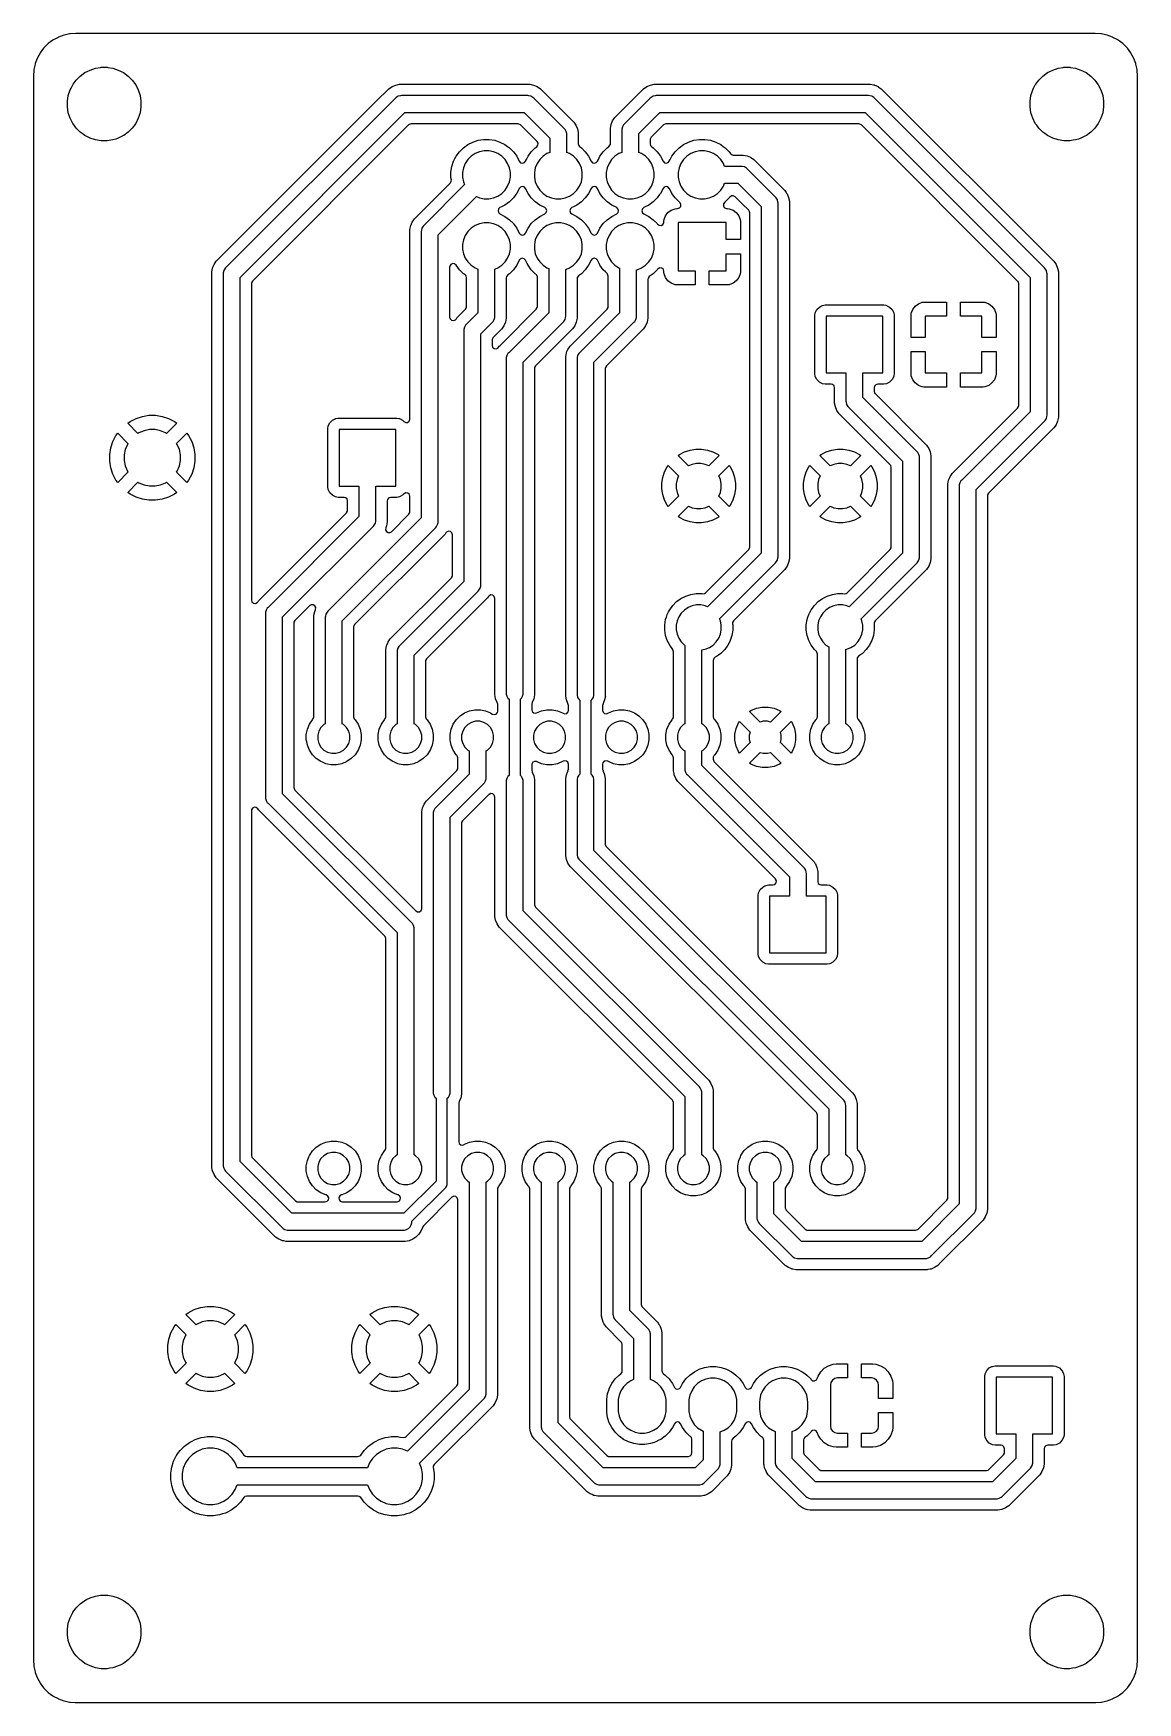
# Model space of a CAD drawing. Header units: millimetres. Extents: x 130.5 to 169.5, y -130 to -71.
import ezdxf

# ---------------------------------------------------------------- set-up
doc = ezdxf.new("R2010")
doc.units = ezdxf.units.MM
doc.layers.add('B.Cu', color=153, linetype='CONTINUOUS', true_color=0x4d7fc4)

msp = doc.modelspace()

# ---------------------------------------------------------------- linework, layer by layer
at = {"layer": 'B.Cu', "linetype": 'CONTINUOUS'}
for p, q in [((131.011765, -71.373024), (130.873025, -71.511764)), ((131.025136, -71.361438), (131.011765, -71.373024)), ((131.182209, -71.243855), (131.025136, -71.361438)), ((131.197092, -71.23429), (131.182209, -71.243855)), ((131.252505, -71.204032), (131.197092, -71.23429)), ((131.369306, -71.140253), (131.252505, -71.204032)), ((131.385389, -71.132909), (131.369306, -71.140253)), ((131.56924, -71.064336), (131.385389, -71.132909)), ((131.586205, -71.059355), (131.56924, -71.064336)), ((131.777937, -71.017647), (131.586205, -71.059355)), ((131.795439, -71.01513), (131.777937, -71.017647)), ((131.995582, -71.000816), (131.795439, -71.01513)), ((132.004428, -71.0005), (131.995582, -71.000816)), ((132.065892, -71.0005), (132.004428, -71.0005)), ((167.934108, -71.0005), (132.065892, -71.0005)), ((167.995572, -71.0005), (167.934108, -71.0005)), ((168.004418, -71.000816), (167.995572, -71.0005)), ((168.204564, -71.01513), (168.004418, -71.000816)), ((168.222062, -71.017646), (168.204564, -71.01513)), ((168.4138, -71.059356), (168.222062, -71.017646)), ((168.430758, -71.064335), (168.4138, -71.059356)), ((168.614618, -71.132911), (168.430758, -71.064335)), ((168.63069, -71.140251), (168.614618, -71.132911)), ((168.802917, -71.234294), (168.63069, -71.140251)), ((168.817786, -71.24385), (168.802917, -71.234294)), ((168.974872, -71.361443), (168.817786, -71.24385)), ((168.988229, -71.373017), (168.974872, -71.361443)), ((169.126983, -71.511771), (168.988229, -71.373017)), ((130.632907, -71.885394), (130.564339, -72.069234)), ((130.640257, -71.8693), (130.632907, -71.885394)), ((130.734291, -71.697091), (130.640257, -71.8693)), ((130.743856, -71.682208), (130.734291, -71.697091)), ((130.861439, -71.525135), (130.743856, -71.682208)), ((130.873025, -71.511764), (130.861439, -71.525135)), ((169.138557, -71.525128), (169.126983, -71.511771)), ((169.25615, -71.682214), (169.138557, -71.525128)), ((169.265706, -71.697083), (169.25615, -71.682214)), ((169.359749, -71.86931), (169.265706, -71.697083)), ((169.367089, -71.885382), (169.359749, -71.86931)), ((169.435665, -72.069242), (169.367089, -71.885382)), ((130.500816, -72.49558), (130.5005, -72.504427)), ((130.5005, -72.504427), (130.5005, -128.495572)), ((130.515131, -72.295442), (130.500816, -72.49558)), ((130.517649, -72.277931), (130.515131, -72.295442)), ((130.559355, -72.086209), (130.517649, -72.277931)), ((130.564339, -72.069234), (130.559355, -72.086209)), ((132.008029, -72.652786), (132.152787, -72.508028)), ((132.152787, -72.508028), (132.318387, -72.387715)), ((132.318387, -72.387715), (132.318388, -72.387714)), ((132.318388, -72.387714), (132.31839, -72.387713)), ((132.31839, -72.387713), (132.394863, -72.348748)), ((132.394863, -72.348748), (132.500777, -72.294781)), ((132.500777, -72.294781), (132.695466, -72.231522)), ((132.695466, -72.231522), (132.870005, -72.203878)), ((132.870005, -72.203878), (132.897648, -72.1995)), ((132.897648, -72.1995), (133.102352, -72.1995)), ((133.102352, -72.1995), (133.126671, -72.203351)), ((133.126671, -72.203351), (133.304535, -72.231522)), ((133.304535, -72.231522), (133.499224, -72.294781)), ((133.499224, -72.294781), (133.681614, -72.387715)), ((133.681614, -72.387715), (133.847214, -72.508028)), ((133.847214, -72.508028), (133.991972, -72.652786)), ((166.008029, -72.652786), (166.152787, -72.508028)), ((166.152787, -72.508028), (166.318387, -72.387715)), ((166.318387, -72.387715), (166.318388, -72.387714)), ((166.318388, -72.387714), (166.31839, -72.387713)), ((166.31839, -72.387713), (166.394863, -72.348748)), ((166.394863, -72.348748), (166.500777, -72.294781)), ((166.500777, -72.294781), (166.695466, -72.231522)), ((166.695466, -72.231522), (166.870005, -72.203878)), ((166.870005, -72.203878), (166.897648, -72.1995)), ((166.897648, -72.1995), (167.102352, -72.1995)), ((167.102352, -72.1995), (167.126671, -72.203351)), ((167.126671, -72.203351), (167.304535, -72.231522)), ((167.304535, -72.231522), (167.499224, -72.294781)), ((167.499224, -72.294781), (167.681614, -72.387715)), ((167.681614, -72.387715), (167.847214, -72.508028)), ((167.847214, -72.508028), (167.991972, -72.652786)), ((169.440644, -72.0862), (169.435665, -72.069242)), ((169.482354, -72.277938), (169.440644, -72.0862)), ((169.48487, -72.295436), (169.482354, -72.277938)), ((169.484869, -72.295442), (169.48487, -72.295436)), ((169.48487, -72.295443), (169.484869, -72.295442)), ((169.499184, -72.495581), (169.48487, -72.295443)), ((169.4995, -72.504427), (169.499184, -72.495581)), ((169.4995, -73.397648), (169.4995, -72.504427)), ((131.731523, -73.195466), (131.79478, -73.000781)), ((131.79478, -73.000781), (131.794782, -73.000778)), ((131.794782, -73.000776), (131.828497, -72.934607)), ((131.794782, -73.000778), (131.794782, -73.000776)), ((131.828497, -72.934607), (131.887713, -72.81839)), ((131.887713, -72.81839), (131.901437, -72.7995)), ((131.901437, -72.7995), (132.008029, -72.652786)), ((133.991972, -72.652786), (134.112285, -72.818386)), ((134.112285, -72.818386), (134.205219, -73.000776)), ((134.205219, -73.000776), (134.268478, -73.195465)), ((142.611694, -73.397648), (143.053455, -72.955887)), ((143.053455, -72.955887), (143.168193, -72.879222)), ((143.168193, -72.879222), (143.295668, -72.826421)), ((143.295668, -72.826421), (143.295678, -72.826418)), ((143.295678, -72.826418), (143.431004, -72.7995)), ((143.431004, -72.7995), (143.431006, -72.7995)), ((143.431006, -72.7995), (143.431007, -72.7995)), ((143.431007, -72.7995), (147.891006, -72.7995)), ((147.891006, -72.7995), (148.028994, -72.7995)), ((148.028994, -72.7995), (148.028996, -72.7995)), ((148.028996, -72.7995), (148.164323, -72.826418)), ((148.164323, -72.826418), (148.164333, -72.826421)), ((148.164333, -72.826421), (148.291808, -72.879222)), ((148.291808, -72.879222), (148.406546, -72.955887)), ((148.406546, -72.955887), (149.584113, -74.133454)), ((151.20481, -73.804534), (152.053454, -72.955888)), ((152.053454, -72.955888), (152.053455, -72.955887)), ((152.053455, -72.955887), (152.168193, -72.879222)), ((152.168193, -72.879222), (152.295668, -72.826421)), ((152.295668, -72.826421), (152.295678, -72.826418)), ((152.295678, -72.826418), (152.431004, -72.7995)), ((152.431004, -72.7995), (152.431006, -72.7995)), ((152.431006, -72.7995), (152.431007, -72.7995)), ((152.431007, -72.7995), (160.068993, -72.7995)), ((160.068993, -72.7995), (160.068997, -72.7995)), ((160.068997, -72.7995), (160.17741, -72.821065)), ((160.17741, -72.821065), (160.177411, -72.821065)), ((160.177411, -72.821065), (160.190869, -72.823742)), ((160.190869, -72.823742), (160.204327, -72.826419)), ((160.204327, -72.826419), (160.257134, -72.848291)), ((160.257134, -72.848291), (160.257134, -72.848292)), ((160.257134, -72.848292), (160.304226, -72.867798)), ((160.304226, -72.867798), (160.331814, -72.879226)), ((160.331814, -72.879226), (160.341966, -72.88601)), ((160.341966, -72.88601), (160.342077, -72.886084)), ((160.342077, -72.886084), (160.446543, -72.955886)), ((160.446543, -72.955886), (160.446547, -72.955889)), ((160.446547, -72.955889), (166.54411, -79.053451)), ((165.731523, -73.195466), (165.79478, -73.000781)), ((165.79478, -73.000781), (165.794782, -73.000778)), ((165.794782, -73.000776), (165.828497, -72.934607)), ((165.794782, -73.000778), (165.794782, -73.000776)), ((165.828497, -72.934607), (165.887713, -72.81839)), ((165.887713, -72.81839), (165.901437, -72.7995)), ((165.901437, -72.7995), (166.008029, -72.652786)), ((167.991972, -72.652786), (168.112285, -72.818386)), ((168.112285, -72.818386), (168.205219, -73.000776)), ((168.205219, -73.000776), (168.268478, -73.195465)), ((131.6995, -73.397648), (131.731523, -73.195466)), ((131.6995, -73.602352), (131.6995, -73.397648)), ((131.731523, -73.804534), (131.6995, -73.602352)), ((134.268478, -73.195465), (134.3005, -73.397648)), ((134.3005, -73.602351), (134.268478, -73.804534)), ((134.3005, -73.397648), (134.3005, -73.602351)), ((143.287868, -73.287868), (137.287868, -79.287868)), ((138.367189, -77.642155), (142.528885, -73.480457)), ((142.528885, -73.480457), (142.611694, -73.397648)), ((143.317372, -73.261994), (143.287868, -73.287868)), ((143.385195, -73.222836), (143.317372, -73.261994)), ((143.460842, -73.202567), (143.385195, -73.222836)), ((143.5, -73.2), (143.460842, -73.202567)), ((147.96, -73.2), (143.5, -73.2)), ((147.999158, -73.202567), (147.96, -73.2)), ((148.074805, -73.222836), (147.999158, -73.202567)), ((148.142628, -73.261994), (148.074805, -73.222836)), ((148.172132, -73.287868), (148.142628, -73.261994)), ((149.252132, -74.367868), (148.172132, -73.287868)), ((152.287868, -73.287868), (151.367868, -74.207868)), ((152.317372, -73.261994), (152.287868, -73.287868)), ((152.385195, -73.222836), (152.317372, -73.261994)), ((152.460842, -73.202567), (152.385195, -73.222836)), ((152.5, -73.2), (152.460842, -73.202567)), ((160, -73.2), (152.5, -73.2)), ((160.039158, -73.202567), (160, -73.2)), ((160.114805, -73.222836), (160.039158, -73.202567)), ((160.182628, -73.261994), (160.114805, -73.222836)), ((160.212132, -73.287868), (160.182628, -73.261994)), ((166.212132, -79.287868), (160.212132, -73.287868)), ((165.6995, -73.397648), (165.731523, -73.195466)), ((165.6995, -73.602352), (165.6995, -73.397648)), ((165.731523, -73.804534), (165.6995, -73.602352)), ((168.268478, -73.195465), (168.3005, -73.397648)), ((168.3005, -73.602351), (168.268478, -73.804534)), ((168.3005, -73.397648), (168.3005, -73.602351)), ((169.4995, -84.568996), (169.4995, -73.397648)), ((131.79478, -73.999219), (131.731523, -73.804534)), ((131.887713, -74.18161), (131.79478, -73.999219)), ((131.936085, -74.248189), (131.887713, -74.18161)), ((132.008029, -74.347213), (131.936085, -74.248189)), ((134.112285, -74.181613), (133.991972, -74.347213)), ((134.205219, -73.999223), (134.112285, -74.181613)), ((134.268478, -73.804534), (134.205219, -73.999223)), ((137.8, -79.624264), (143.624264, -73.8)), ((143.753838, -74.236819), (138.236819, -79.753837)), ((143.624264, -73.8), (147.835736, -73.8)), ((143.77448, -74.220185), (143.753838, -74.236819)), ((143.841519, -74.2005), (143.77448, -74.220185)), ((147.618481, -74.2005), (143.841519, -74.2005)), ((147.644839, -74.203334), (147.618481, -74.2005)), ((147.706162, -74.236819), (147.644839, -74.203334)), ((148.290826, -74.821482), (147.706162, -74.236819)), ((147.835736, -73.8), (148.74, -74.704264)), ((149.584113, -74.133454), (149.660778, -74.248192)), ((149.660778, -74.248192), (149.713579, -74.375667)), ((150.8795, -74.351004), (150.906419, -74.215677)), ((150.906419, -74.215677), (150.90642, -74.215676)), ((150.90642, -74.215672), (150.906422, -74.215667)), ((150.90642, -74.215676), (150.90642, -74.215672)), ((150.906422, -74.215667), (150.959222, -74.088195)), ((150.959222, -74.088195), (150.959229, -74.088182)), ((150.959229, -74.088182), (151.035885, -73.973459)), ((151.035885, -73.973459), (151.035886, -73.973458)), ((151.035886, -73.973458), (151.133458, -73.875886)), ((151.133458, -73.875886), (151.20481, -73.804534)), ((151.302836, -74.305195), (151.282567, -74.380842)), ((151.341994, -74.237372), (151.302836, -74.305195)), ((151.342003, -74.237363), (151.341994, -74.237372)), ((151.367868, -74.207868), (151.342003, -74.237363)), ((151.88, -74.544264), (152.624264, -73.8)), ((152.753838, -74.236819), (152.316819, -74.673837)), ((152.624264, -73.8), (159.875736, -73.8)), ((152.77448, -74.220185), (152.753838, -74.236819)), ((152.841519, -74.2005), (152.77448, -74.220185)), ((159.658482, -74.2005), (152.841519, -74.2005)), ((159.68484, -74.203334), (159.658482, -74.2005)), ((159.746163, -74.236819), (159.68484, -74.203334)), ((165.263181, -79.753837), (159.746163, -74.236819)), ((159.875736, -73.8), (165.7, -79.624264)), ((165.79478, -73.999219), (165.731523, -73.804534)), ((165.887713, -74.18161), (165.79478, -73.999219)), ((165.936085, -74.248189), (165.887713, -74.18161)), ((166.008029, -74.347213), (165.936085, -74.248189)), ((168.112285, -74.181613), (167.991972, -74.347213)), ((168.205219, -73.999223), (168.112285, -74.181613)), ((168.268478, -73.804534), (168.205219, -73.999223)), ((132.008032, -74.347215), (132.008029, -74.347213)), ((132.008034, -74.347219), (132.008032, -74.347215)), ((132.152781, -74.491966), (132.008034, -74.347219)), ((132.152785, -74.491968), (132.152781, -74.491966)), ((132.152787, -74.491971), (132.152785, -74.491968)), ((132.22541, -74.544732), (132.152787, -74.491971)), ((132.31839, -74.612287), (132.22541, -74.544732)), ((132.500781, -74.70522), (132.31839, -74.612287)), ((132.695466, -74.768477), (132.500781, -74.70522)), ((132.897648, -74.8005), (132.695466, -74.768477)), ((132.897649, -74.8005), (132.897648, -74.8005)), ((133.102351, -74.8005), (132.897649, -74.8005)), ((133.102352, -74.8005), (133.102351, -74.8005)), ((133.229951, -74.78029), (133.102352, -74.8005)), ((133.304535, -74.768477), (133.229951, -74.78029)), ((133.407073, -74.73516), (133.304535, -74.768477)), ((133.499219, -74.70522), (133.407073, -74.73516)), ((133.499222, -74.705218), (133.499219, -74.70522)), ((133.499224, -74.705218), (133.499222, -74.705218)), ((133.565393, -74.671503), (133.499224, -74.705218)), ((133.68161, -74.612287), (133.565393, -74.671503)), ((133.692251, -74.604556), (133.68161, -74.612287)), ((133.847214, -74.491971), (133.692251, -74.604556)), ((133.991972, -74.347213), (133.847214, -74.491971)), ((145.844595, -74.930476), (146.019971, -74.841117)), ((146.019971, -74.841117), (146.207174, -74.78029)), ((146.207174, -74.78029), (146.401578, -74.7495)), ((146.401578, -74.7495), (146.401583, -74.7495)), ((146.401583, -74.7495), (146.598417, -74.7495)), ((146.598417, -74.7495), (146.598422, -74.7495)), ((146.598422, -74.7495), (146.792827, -74.78029)), ((146.792827, -74.78029), (146.98003, -74.841117)), ((146.98003, -74.841117), (147.155406, -74.930476)), ((148.291995, -74.822668), (148.290826, -74.821482)), ((148.324601, -74.884463), (148.291995, -74.822668)), ((148.318622, -74.954077), (148.324601, -74.884463)), ((148.74, -74.704264), (148.74, -75.208661)), ((149.278006, -74.397372), (149.252132, -74.367868)), ((149.317164, -74.465195), (149.278006, -74.397372)), ((149.337433, -74.540842), (149.317164, -74.465195)), ((149.34, -74.58), (149.337433, -74.540842)), ((149.34, -75.208661), (149.34, -74.58)), ((149.713579, -74.375667), (149.713582, -74.375679)), ((149.713582, -74.375679), (149.736712, -74.491963)), ((149.736712, -74.491963), (149.7405, -74.511006)), ((149.7405, -74.511006), (149.7405, -74.900058)), ((149.7405, -74.900058), (149.760185, -74.967097)), ((150.871052, -74.945045), (150.8795, -74.900058)), ((150.8795, -74.900058), (150.8795, -74.351004)), ((151.282567, -74.380842), (151.28, -74.42)), ((151.28, -74.42), (151.28, -75.208661)), ((151.88, -75.208661), (151.88, -74.544264)), ((152.283334, -74.73516), (152.2805, -74.761518)), ((152.2805, -74.761518), (152.2805, -74.900058)), ((152.2805, -74.900058), (152.300185, -74.967097)), ((152.316819, -74.673837), (152.283334, -74.73516)), ((153.464595, -74.930476), (153.639971, -74.841117)), ((153.639971, -74.841117), (153.827174, -74.78029)), ((153.827174, -74.78029), (154.021578, -74.7495)), ((154.021578, -74.7495), (154.021583, -74.7495)), ((154.021583, -74.7495), (154.218417, -74.7495)), ((154.218417, -74.7495), (154.218422, -74.7495)), ((154.218422, -74.7495), (154.412827, -74.78029)), ((154.412827, -74.78029), (154.60003, -74.841117)), ((154.60003, -74.841117), (154.775406, -74.930476)), ((166.008032, -74.347215), (166.008029, -74.347213)), ((166.008034, -74.347219), (166.008032, -74.347215)), ((166.152781, -74.491966), (166.008034, -74.347219)), ((166.152785, -74.491968), (166.152781, -74.491966)), ((166.152787, -74.491971), (166.152785, -74.491968)), ((166.22541, -74.544732), (166.152787, -74.491971)), ((166.31839, -74.612287), (166.22541, -74.544732)), ((166.500781, -74.70522), (166.31839, -74.612287)), ((166.695466, -74.768477), (166.500781, -74.70522)), ((166.897648, -74.8005), (166.695466, -74.768477)), ((166.897649, -74.8005), (166.897648, -74.8005)), ((167.102351, -74.8005), (166.897649, -74.8005)), ((167.102352, -74.8005), (167.102351, -74.8005)), ((167.229951, -74.78029), (167.102352, -74.8005)), ((167.304535, -74.768477), (167.229951, -74.78029)), ((167.407073, -74.73516), (167.304535, -74.768477)), ((167.499219, -74.70522), (167.407073, -74.73516)), ((167.499222, -74.705218), (167.499219, -74.70522)), ((167.499224, -74.705218), (167.499222, -74.705218)), ((167.565393, -74.671503), (167.499224, -74.705218)), ((167.68161, -74.612287), (167.565393, -74.671503)), ((167.692251, -74.604556), (167.68161, -74.612287)), ((167.847214, -74.491971), (167.692251, -74.604556)), ((167.991972, -74.347213), (167.847214, -74.491971)), ((145.341118, -75.51997), (145.388257, -75.427455)), ((145.388257, -75.427455), (145.430476, -75.344595)), ((145.430476, -75.344595), (145.546172, -75.185354)), ((145.546172, -75.185354), (145.685354, -75.046172)), ((145.685354, -75.046172), (145.844595, -74.930476)), ((145.842941, -75.460766), (145.750367, -75.599313)), ((145.960766, -75.342941), (145.842941, -75.460766)), ((146.099313, -75.250367), (145.960766, -75.342941)), ((146.253258, -75.186601), (146.099313, -75.250367)), ((146.416685, -75.154093), (146.253258, -75.186601)), ((146.583315, -75.154093), (146.416685, -75.154093)), ((146.746742, -75.186601), (146.583315, -75.154093)), ((146.900687, -75.250367), (146.746742, -75.186601)), ((147.039234, -75.342941), (146.900687, -75.250367)), ((147.157059, -75.460766), (147.039234, -75.342941)), ((147.155406, -74.930476), (147.246259, -74.996485)), ((147.249633, -75.599313), (147.157059, -75.460766)), ((147.246259, -74.996485), (147.314646, -75.046172)), ((147.314646, -75.046172), (147.314648, -75.046174)), ((147.314648, -75.046174), (147.314649, -75.046174)), ((147.314649, -75.046174), (147.453826, -75.185351)), ((147.453826, -75.185351), (147.453826, -75.185352)), ((147.453826, -75.185352), (147.453828, -75.185354)), ((147.453828, -75.185354), (147.499624, -75.248386)), ((147.499624, -75.248386), (147.569524, -75.344594)), ((147.569524, -75.344594), (147.659515, -75.521213)), ((147.880485, -75.521213), (147.913771, -75.455886)), ((147.913771, -75.455886), (147.970476, -75.344595)), ((147.970476, -75.344595), (148.086172, -75.185354)), ((148.086172, -75.185354), (148.225354, -75.046172)), ((148.225354, -75.046172), (148.275959, -75.009405)), ((148.275959, -75.009405), (148.318622, -74.954077)), ((148.382941, -75.460766), (148.290367, -75.599313)), ((148.500766, -75.342941), (148.382941, -75.460766)), ((148.639313, -75.250367), (148.500766, -75.342941)), ((148.74, -75.208661), (148.639313, -75.250367)), ((149.440687, -75.250367), (149.34, -75.208661)), ((149.579234, -75.342941), (149.440687, -75.250367)), ((149.697059, -75.460766), (149.579234, -75.342941)), ((149.789633, -75.599313), (149.697059, -75.460766)), ((149.760185, -74.967097), (149.791613, -75.000375)), ((149.791613, -75.000375), (149.854646, -75.046171)), ((149.854646, -75.046171), (149.993826, -75.185351)), ((149.993826, -75.185351), (149.993826, -75.185352)), ((149.993826, -75.185352), (149.993828, -75.185354)), ((149.993828, -75.185354), (150.039624, -75.248386)), ((150.039624, -75.248386), (150.109524, -75.344594)), ((150.109524, -75.344594), (150.199515, -75.521213)), ((150.420485, -75.521213), (150.453771, -75.455886)), ((150.453771, -75.455886), (150.510476, -75.344595)), ((150.510476, -75.344595), (150.626172, -75.185354)), ((150.626172, -75.185354), (150.765354, -75.046172)), ((150.765354, -75.046172), (150.828387, -75.000375)), ((150.828387, -75.000375), (150.871052, -74.945045)), ((150.922941, -75.460766), (150.830367, -75.599313)), ((151.040766, -75.342941), (150.922941, -75.460766)), ((151.179313, -75.250367), (151.040766, -75.342941)), ((151.28, -75.208661), (151.179313, -75.250367)), ((151.980687, -75.250367), (151.88, -75.208661)), ((152.119234, -75.342941), (151.980687, -75.250367)), ((152.237059, -75.460766), (152.119234, -75.342941)), ((152.329633, -75.599313), (152.237059, -75.460766)), ((152.300185, -74.967097), (152.331613, -75.000375)), ((152.331613, -75.000375), (152.394646, -75.046171)), ((152.394646, -75.046171), (152.533826, -75.185351)), ((152.533826, -75.185351), (152.533826, -75.185352)), ((152.533826, -75.185352), (152.533828, -75.185354)), ((152.533828, -75.185354), (152.579624, -75.248386)), ((152.579624, -75.248386), (152.649524, -75.344594)), ((152.649524, -75.344594), (152.739515, -75.521213)), ((152.960485, -75.521213), (152.993771, -75.455886)), ((152.993771, -75.455886), (153.050476, -75.344595)), ((153.050476, -75.344595), (153.166172, -75.185354)), ((153.166172, -75.185354), (153.305354, -75.046172)), ((153.305354, -75.046172), (153.464595, -74.930476)), ((153.462941, -75.460766), (153.370367, -75.599313)), ((153.580766, -75.342941), (153.462941, -75.460766)), ((153.719313, -75.250367), (153.580766, -75.342941)), ((153.873258, -75.186601), (153.719313, -75.250367)), ((154.036685, -75.154093), (153.873258, -75.186601)), ((154.203315, -75.154093), (154.036685, -75.154093)), ((154.366742, -75.186601), (154.203315, -75.154093)), ((154.520687, -75.250367), (154.366742, -75.186601)), ((154.659234, -75.342941), (154.520687, -75.250367)), ((154.777059, -75.460766), (154.659234, -75.342941)), ((154.775406, -74.930476), (154.866259, -74.996485)), ((154.869633, -75.599313), (154.777059, -75.460766)), ((154.866259, -74.996485), (154.934646, -75.046172)), ((154.934646, -75.046172), (154.934648, -75.046174)), ((154.934648, -75.046174), (154.934649, -75.046174)), ((154.934649, -75.046174), (155.073826, -75.185351)), ((155.073826, -75.185351), (155.073826, -75.185352)), ((155.073826, -75.185352), (155.073828, -75.185354)), ((155.073828, -75.185354), (155.119623, -75.248386)), ((155.119623, -75.248386), (155.174953, -75.291051)), ((155.174953, -75.291051), (155.219941, -75.2995)), ((155.219941, -75.2995), (155.568996, -75.2995)), ((155.568996, -75.2995), (155.704323, -75.326418)), ((155.704323, -75.326418), (155.704333, -75.326421)), ((155.704333, -75.326421), (155.831808, -75.379222)), ((155.831808, -75.379222), (155.946546, -75.455887)), ((155.946546, -75.455887), (157.044113, -76.553454)), ((145.2495, -75.901577), (145.280291, -75.707173)), ((145.2495, -75.901583), (145.2495, -75.901577)), ((145.2495, -76.098417), (145.2495, -75.901583)), ((145.261689, -76.175372), (145.2495, -76.098417)), ((145.280291, -75.707173), (145.341118, -75.51997)), ((145.686601, -75.753258), (145.654093, -75.916685)), ((145.654093, -75.916685), (145.654093, -76.083315)), ((145.654093, -76.083315), (145.686601, -76.246742)), ((145.750367, -75.599313), (145.686601, -75.753258)), ((147.313399, -75.753258), (147.249633, -75.599313)), ((147.345907, -75.916685), (147.313399, -75.753258)), ((147.313399, -76.246742), (147.345907, -76.083315)), ((147.345907, -76.083315), (147.345907, -75.916685)), ((147.659515, -75.521213), (147.707489, -75.572009)), ((147.707489, -75.572009), (147.77531, -75.588804)), ((147.77531, -75.588804), (147.841445, -75.566267)), ((147.841445, -75.566267), (147.880485, -75.521213)), ((148.226601, -75.753258), (148.194093, -75.916685)), ((148.194093, -75.916685), (148.194093, -76.083315)), ((148.194093, -76.083315), (148.226601, -76.246742)), ((148.290367, -75.599313), (148.226601, -75.753258)), ((149.853399, -75.753258), (149.789633, -75.599313)), ((149.885907, -75.916685), (149.853399, -75.753258)), ((149.853399, -76.246742), (149.885907, -76.083315)), ((149.885907, -76.083315), (149.885907, -75.916685)), ((150.199515, -75.521213), (150.247489, -75.572009)), ((150.247489, -75.572009), (150.31531, -75.588804)), ((150.31531, -75.588804), (150.381445, -75.566267)), ((150.381445, -75.566267), (150.420485, -75.521213)), ((150.766601, -75.753258), (150.734093, -75.916685)), ((150.734093, -75.916685), (150.734093, -76.083315)), ((150.734093, -76.083315), (150.766601, -76.246742)), ((150.830367, -75.599313), (150.766601, -75.753258)), ((152.393399, -75.753258), (152.329633, -75.599313)), ((152.425907, -75.916685), (152.393399, -75.753258)), ((152.393399, -76.246742), (152.425907, -76.083315)), ((152.425907, -76.083315), (152.425907, -75.916685)), ((152.739515, -75.521213), (152.787489, -75.572009)), ((152.787489, -75.572009), (152.85531, -75.588804)), ((152.85531, -75.588804), (152.921445, -75.566267)), ((152.921445, -75.566267), (152.960485, -75.521213)), ((153.306601, -75.753258), (153.274093, -75.916685)), ((153.274093, -75.916685), (153.274093, -76.083315)), ((153.274093, -76.083315), (153.306601, -76.246742)), ((153.370367, -75.599313), (153.306601, -75.753258)), ((154.911339, -75.7), (154.869633, -75.599313)), ((155.5, -75.7), (154.911339, -75.7)), ((155.539158, -75.702567), (155.5, -75.7)), ((155.614805, -75.722836), (155.539158, -75.702567)), ((155.682628, -75.761994), (155.614805, -75.722836)), ((155.712132, -75.787868), (155.682628, -75.761994)), ((156.712132, -76.787868), (155.712132, -75.787868)), ((143.955891, -77.553451), (145.226897, -76.282446)), ((145.728307, -76.347429), (144.287868, -77.787868)), ((145.226897, -76.282446), (145.260382, -76.221123)), ((145.260382, -76.221123), (145.261689, -76.175372)), ((145.686601, -76.246742), (145.728307, -76.347429)), ((146.900687, -76.749633), (147.039234, -76.657059)), ((147.039234, -76.657059), (147.157059, -76.539234)), ((147.157059, -76.539234), (147.249633, -76.400687)), ((147.249633, -76.400687), (147.313399, -76.246742)), ((147.569526, -76.655403), (147.53676, -76.7005)), ((147.659515, -76.478787), (147.569526, -76.655403)), ((147.698555, -76.433732), (147.659515, -76.478787)), ((147.76469, -76.411195), (147.698555, -76.433732)), ((147.832511, -76.42799), (147.76469, -76.411195)), ((147.880485, -76.478787), (147.832511, -76.42799)), ((147.881116, -76.480025), (147.880485, -76.478787)), ((147.970476, -76.655405), (147.881116, -76.480025)), ((148.086172, -76.814646), (147.970476, -76.655405)), ((148.226601, -76.246742), (148.290367, -76.400687)), ((148.290367, -76.400687), (148.382941, -76.539234)), ((148.382941, -76.539234), (148.500766, -76.657059)), ((148.500766, -76.657059), (148.639313, -76.749633)), ((149.440687, -76.749633), (149.579234, -76.657059)), ((149.579234, -76.657059), (149.697059, -76.539234)), ((149.697059, -76.539234), (149.789633, -76.400687)), ((149.789633, -76.400687), (149.853399, -76.246742)), ((150.109526, -76.655403), (150.07676, -76.7005)), ((150.199515, -76.478787), (150.109526, -76.655403)), ((150.238555, -76.433732), (150.199515, -76.478787)), ((150.30469, -76.411195), (150.238555, -76.433732)), ((150.372511, -76.42799), (150.30469, -76.411195)), ((150.420485, -76.478787), (150.372511, -76.42799)), ((150.421116, -76.480025), (150.420485, -76.478787)), ((150.510476, -76.655405), (150.421116, -76.480025)), ((150.626172, -76.814646), (150.510476, -76.655405)), ((150.766601, -76.246742), (150.830367, -76.400687)), ((150.830367, -76.400687), (150.922941, -76.539234)), ((150.922941, -76.539234), (151.040766, -76.657059)), ((151.040766, -76.657059), (151.179313, -76.749633)), ((151.980687, -76.749633), (152.119234, -76.657059)), ((152.119234, -76.657059), (152.237059, -76.539234)), ((152.237059, -76.539234), (152.329633, -76.400687)), ((152.329633, -76.400687), (152.393399, -76.246742)), ((152.649526, -76.655403), (152.61676, -76.7005)), ((152.739515, -76.478787), (152.649526, -76.655403)), ((152.778555, -76.433732), (152.739515, -76.478787)), ((152.84469, -76.411195), (152.778555, -76.433732)), ((152.912511, -76.42799), (152.84469, -76.411195)), ((152.960485, -76.478787), (152.912511, -76.42799)), ((152.961116, -76.480025), (152.960485, -76.478787)), ((153.050476, -76.655405), (152.961116, -76.480025)), ((153.166172, -76.814646), (153.050476, -76.655405)), ((153.306601, -76.246742), (153.370367, -76.400687)), ((153.370367, -76.400687), (153.462941, -76.539234)), ((153.462941, -76.539234), (153.580766, -76.657059)), ((153.580766, -76.657059), (153.719313, -76.749633)), ((154.520687, -76.749633), (154.659234, -76.657059)), ((154.659234, -76.657059), (154.777059, -76.539234)), ((154.777059, -76.539234), (154.869633, -76.400687)), ((154.869633, -76.400687), (154.911339, -76.3)), ((154.911339, -76.3), (155.375736, -76.3)), ((155.375736, -76.3), (156.2, -77.124264)), ((157.044113, -76.553454), (157.089094, -76.620775)), ((157.089094, -76.620775), (157.104935, -76.644482)), ((157.104935, -76.644482), (157.120775, -76.668188)), ((157.120775, -76.668188), (157.120779, -76.668195)), ((157.120779, -76.668195), (157.173579, -76.795667)), ((144.8, -78.124264), (146.152571, -76.771693)), ((146.152571, -76.771693), (146.253258, -76.813399)), ((146.253258, -76.813399), (146.416685, -76.845907)), ((146.416685, -76.845907), (146.583315, -76.845907)), ((146.583315, -76.845907), (146.746742, -76.813399)), ((146.746742, -76.813399), (146.900687, -76.749633)), ((146.927991, -77.207489), (146.911196, -77.27531)), ((146.911196, -77.27531), (146.933733, -77.341445)), ((146.978787, -77.159515), (146.927991, -77.207489)), ((147.032008, -77.132397), (146.978787, -77.159515)), ((147.155405, -77.069524), (147.032008, -77.132397)), ((147.314646, -76.953828), (147.155405, -77.069524)), ((147.453828, -76.814646), (147.314646, -76.953828)), ((147.53676, -76.7005), (147.453828, -76.814646)), ((148.225354, -76.953828), (148.086172, -76.814646)), ((148.384595, -77.069524), (148.225354, -76.953828)), ((148.384598, -77.069525), (148.384595, -77.069524)), ((148.561213, -77.159515), (148.384597, -77.069525)), ((148.384597, -77.069525), (148.384598, -77.069525)), ((148.606268, -77.198555), (148.561213, -77.159515)), ((148.628805, -77.26469), (148.606268, -77.198555)), ((148.61201, -77.332511), (148.628805, -77.26469)), ((148.639313, -76.749633), (148.793258, -76.813399)), ((148.793258, -76.813399), (148.956685, -76.845907)), ((148.956685, -76.845907), (149.123315, -76.845907)), ((149.123315, -76.845907), (149.286742, -76.813399)), ((149.286742, -76.813399), (149.440687, -76.749633)), ((149.467991, -77.207489), (149.451196, -77.27531)), ((149.451196, -77.27531), (149.473733, -77.341445)), ((149.518787, -77.159515), (149.467991, -77.207489)), ((149.572008, -77.132397), (149.518787, -77.159515)), ((149.695405, -77.069524), (149.572008, -77.132397)), ((149.854646, -76.953828), (149.695405, -77.069524)), ((149.993828, -76.814646), (149.854646, -76.953828)), ((150.07676, -76.7005), (149.993828, -76.814646)), ((150.765354, -76.953828), (150.626172, -76.814646)), ((150.924595, -77.069524), (150.765354, -76.953828)), ((150.924598, -77.069525), (150.924595, -77.069524)), ((151.101213, -77.159515), (150.924597, -77.069525)), ((150.924597, -77.069525), (150.924598, -77.069525)), ((151.146268, -77.198555), (151.101213, -77.159515)), ((151.168805, -77.26469), (151.146268, -77.198555)), ((151.15201, -77.332511), (151.168805, -77.26469)), ((151.179313, -76.749633), (151.333258, -76.813399)), ((151.333258, -76.813399), (151.496685, -76.845907)), ((151.496685, -76.845907), (151.663315, -76.845907)), ((151.663315, -76.845907), (151.826742, -76.813399)), ((151.826742, -76.813399), (151.980687, -76.749633)), ((152.007991, -77.207489), (151.991196, -77.27531)), ((151.991196, -77.27531), (152.013733, -77.341445)), ((152.058787, -77.159515), (152.007991, -77.207489)), ((152.112008, -77.132397), (152.058787, -77.159515)), ((152.235405, -77.069524), (152.112008, -77.132397)), ((152.394646, -76.953828), (152.235405, -77.069524)), ((152.533828, -76.814646), (152.394646, -76.953828)), ((152.61676, -76.7005), (152.533828, -76.814646)), ((152.912813, -77.332809), (153.027907, -77.246649)), ((153.027907, -77.246649), (153.027914, -77.246645)), ((153.027914, -77.246645), (153.162621, -77.196403)), ((153.162621, -77.196403), (153.162628, -77.196401)), ((153.162628, -77.196401), (153.222156, -77.19)), ((153.305354, -76.953828), (153.166172, -76.814646)), ((153.222156, -77.19), (153.248784, -77.19)), ((153.248784, -77.19), (153.315823, -77.170315)), ((153.321671, -76.965683), (153.305354, -76.953828)), ((153.315823, -77.170315), (153.361578, -77.117511)), ((153.342497, -76.984797), (153.321671, -76.965683)), ((153.371522, -77.048353), (153.342497, -76.984797)), ((153.361578, -77.117511), (153.371522, -77.048353)), ((153.719313, -76.749633), (153.873258, -76.813399)), ((153.873258, -76.813399), (154.036685, -76.845907)), ((154.036685, -76.845907), (154.203315, -76.845907)), ((154.203315, -76.845907), (154.366742, -76.813399)), ((154.366742, -76.813399), (154.520687, -76.749633)), ((154.875664, -77.021013), (154.869686, -77.090627)), ((154.869686, -77.090627), (154.902293, -77.152421)), ((154.918329, -76.965683), (154.875664, -77.021013)), ((154.902293, -77.152421), (154.963132, -77.186778)), ((154.934646, -76.953828), (154.918329, -76.965683)), ((155.073826, -76.814648), (154.934646, -76.953828)), ((154.963132, -77.186778), (154.991216, -77.19)), ((154.991216, -77.19), (155.017845, -77.19)), ((155.017845, -77.19), (155.077373, -77.196401)), ((155.073829, -76.814644), (155.073826, -76.814648)), ((155.093762, -76.78721), (155.073829, -76.814644)), ((155.077373, -77.196401), (155.07738, -77.196403)), ((155.07738, -77.196403), (155.212087, -77.246645)), ((155.094812, -76.785786), (155.093762, -76.78721)), ((155.150746, -76.743915), (155.094812, -76.785786)), ((155.220437, -76.738931), (155.150746, -76.743915)), ((155.212087, -77.246645), (155.212094, -77.246649)), ((155.212094, -77.246649), (155.327188, -77.332809)), ((155.281758, -76.772414), (155.220437, -76.738931)), ((155.530356, -77.021013), (155.281758, -76.772414)), ((155.763181, -77.253838), (155.530356, -77.021013)), ((155.779815, -77.27448), (155.763181, -77.253838)), ((155.7995, -77.341519), (155.779815, -77.27448)), ((156.2, -77.124264), (156.2, -89.375736)), ((156.738006, -76.817372), (156.712132, -76.787868)), ((156.777164, -76.885195), (156.738006, -76.817372)), ((156.797433, -76.960842), (156.777164, -76.885195)), ((156.8, -77), (156.797433, -76.960842)), ((156.8, -89.5), (156.8, -77)), ((157.173579, -76.795667), (157.173582, -76.795677)), ((157.173582, -76.795677), (157.2005, -76.931004)), ((157.2005, -76.931004), (157.2005, -76.931007)), ((157.2005, -76.931007), (157.2005, -89.431006)), ((137.053458, -78.955886), (138.367189, -77.642155)), ((143.7995, -77.931004), (143.826419, -77.795677)), ((143.826419, -77.795677), (143.82642, -77.795676)), ((143.82642, -77.795672), (143.828639, -77.790314)), ((143.82642, -77.795676), (143.82642, -77.795672)), ((143.828639, -77.790314), (143.879222, -77.668195)), ((143.879222, -77.668195), (143.879224, -77.668191)), ((143.879224, -77.668191), (143.879225, -77.668189)), ((143.879225, -77.668189), (143.934027, -77.586172)), ((143.934027, -77.586171), (143.955885, -77.553458)), ((143.934027, -77.586172), (143.934027, -77.586171)), ((143.955885, -77.553458), (143.955891, -77.553451)), ((144.261994, -77.817372), (144.222836, -77.885195)), ((144.287868, -77.787868), (144.261994, -77.817372)), ((146.099313, -77.790367), (145.960766, -77.882941)), ((146.253258, -77.726601), (146.099313, -77.790367)), ((146.416685, -77.694093), (146.253258, -77.726601)), ((146.583315, -77.694093), (146.416685, -77.694093)), ((146.746742, -77.726601), (146.583315, -77.694093)), ((146.900687, -77.790367), (146.746742, -77.726601)), ((147.039234, -77.882941), (146.900687, -77.790367)), ((146.933733, -77.341445), (146.978787, -77.380485)), ((146.978787, -77.380485), (147.155406, -77.470476)), ((147.155406, -77.470476), (147.314649, -77.586174)), ((147.314649, -77.586174), (147.453826, -77.725351)), ((147.453826, -77.725351), (147.453826, -77.725352)), ((147.453826, -77.725352), (147.453828, -77.725354)), ((147.453828, -77.725354), (147.465683, -77.741671)), ((147.465683, -77.741671), (147.569524, -77.884594)), ((147.970477, -77.884594), (148.086172, -77.725354)), ((148.086172, -77.725354), (148.225354, -77.586172)), ((148.225354, -77.586172), (148.304975, -77.528324)), ((148.304975, -77.528324), (148.384597, -77.470474)), ((148.384597, -77.470474), (148.561213, -77.380485)), ((148.639313, -77.790367), (148.500766, -77.882941)), ((148.561213, -77.380485), (148.61201, -77.332511)), ((148.793258, -77.726601), (148.639313, -77.790367)), ((148.956685, -77.694093), (148.793258, -77.726601)), ((149.123315, -77.694093), (148.956685, -77.694093)), ((149.286742, -77.726601), (149.123315, -77.694093)), ((149.440687, -77.790367), (149.286742, -77.726601)), ((149.579234, -77.882941), (149.440687, -77.790367)), ((149.473733, -77.341445), (149.518787, -77.380485)), ((149.518787, -77.380485), (149.695406, -77.470476)), ((149.695406, -77.470476), (149.854649, -77.586174)), ((149.854649, -77.586174), (149.993826, -77.725351)), ((149.993826, -77.725351), (149.993826, -77.725352)), ((149.993826, -77.725352), (149.993828, -77.725354)), ((149.993828, -77.725354), (150.005683, -77.741671)), ((150.005683, -77.741671), (150.109524, -77.884594)), ((150.510477, -77.884594), (150.626172, -77.725354)), ((150.626172, -77.725354), (150.765354, -77.586172)), ((150.765354, -77.586172), (150.844975, -77.528324)), ((150.844975, -77.528324), (150.924597, -77.470474)), ((150.924597, -77.470474), (151.101213, -77.380485)), ((151.179313, -77.790367), (151.040766, -77.882941)), ((151.101213, -77.380485), (151.15201, -77.332511)), ((151.333258, -77.726601), (151.179313, -77.790367)), ((151.496685, -77.694093), (151.333258, -77.726601)), ((151.663315, -77.694093), (151.496685, -77.694093)), ((151.826742, -77.726601), (151.663315, -77.694093)), ((151.980687, -77.790367), (151.826742, -77.726601)), ((152.119234, -77.882941), (151.980687, -77.790367)), ((152.013733, -77.341445), (152.058787, -77.380485)), ((152.058787, -77.380485), (152.235406, -77.470476)), ((152.235406, -77.470476), (152.394649, -77.586174)), ((152.394649, -77.586174), (152.533829, -77.725354)), ((152.533829, -77.725354), (152.545683, -77.741671)), ((152.545683, -77.741671), (152.601013, -77.784336)), ((152.601013, -77.784336), (152.670627, -77.790314)), ((152.670627, -77.790314), (152.732421, -77.757707)), ((152.732421, -77.757707), (152.766778, -77.696868)), ((152.766778, -77.696868), (152.77, -77.668784)), ((152.77, -77.642172), (152.770001, -77.642155)), ((152.77, -77.668784), (152.77, -77.642172)), ((152.770001, -77.642155), (152.776402, -77.582627)), ((152.776402, -77.582627), (152.776404, -77.58262)), ((152.776404, -77.58262), (152.826646, -77.447913)), ((152.826646, -77.447913), (152.82665, -77.447906)), ((152.82665, -77.447906), (152.91281, -77.332812)), ((152.91281, -77.332812), (152.912813, -77.332809)), ((154.97, -77.69), (153.27, -77.69)), ((153.27, -77.69), (153.27, -79.39)), ((154.97, -78.29), (154.97, -77.69)), ((155.327188, -77.332809), (155.327191, -77.332812)), ((155.327191, -77.332812), (155.413351, -77.447906)), ((155.413351, -77.447906), (155.413355, -77.447913)), ((155.413355, -77.447913), (155.463597, -77.58262)), ((155.463597, -77.58262), (155.463599, -77.582627)), ((155.463599, -77.582627), (155.47, -77.642155)), ((155.47, -77.642155), (155.47, -78.29)), ((155.7995, -86.897682), (155.7995, -77.341519)), ((143.7995, -84.633745), (143.7995, -77.931004)), ((144.202567, -77.960842), (144.2, -78)), ((144.2, -78), (144.2, -88.125494)), ((144.222836, -77.885195), (144.202567, -77.960842)), ((144.8, -88.249758), (144.8, -78.124264)), ((145.686601, -78.293258), (145.654093, -78.456685)), ((145.654093, -78.456685), (145.654093, -78.623315)), ((145.750367, -78.139313), (145.686601, -78.293258)), ((145.842941, -78.000766), (145.750367, -78.139313)), ((145.960766, -77.882941), (145.842941, -78.000766)), ((147.157059, -78.000766), (147.039234, -77.882941)), ((147.249633, -78.139313), (147.157059, -78.000766)), ((147.313399, -78.293258), (147.249633, -78.139313)), ((147.345907, -78.456685), (147.313399, -78.293258)), ((147.345907, -78.623315), (147.345907, -78.456685)), ((147.569524, -77.884594), (147.659515, -78.061213)), ((147.659515, -78.061213), (147.707489, -78.112009)), ((147.707489, -78.112009), (147.77531, -78.128804)), ((147.77531, -78.128804), (147.841445, -78.106267)), ((147.841445, -78.106267), (147.880485, -78.061213)), ((147.880485, -78.061213), (147.970477, -77.884594)), ((148.226601, -78.293258), (148.194093, -78.456685)), ((148.194093, -78.456685), (148.194093, -78.623315)), ((148.290367, -78.139313), (148.226601, -78.293258)), ((148.382941, -78.000766), (148.290367, -78.139313)), ((148.500766, -77.882941), (148.382941, -78.000766)), ((149.697059, -78.000766), (149.579234, -77.882941)), ((149.789633, -78.139313), (149.697059, -78.000766)), ((149.853399, -78.293258), (149.789633, -78.139313)), ((149.885907, -78.456685), (149.853399, -78.293258)), ((149.885907, -78.623315), (149.885907, -78.456685)), ((150.109524, -77.884594), (150.199515, -78.061213)), ((150.199515, -78.061213), (150.247489, -78.112009)), ((150.247489, -78.112009), (150.31531, -78.128804)), ((150.31531, -78.128804), (150.381445, -78.106267)), ((150.381445, -78.106267), (150.420485, -78.061213)), ((150.420485, -78.061213), (150.510477, -77.884594)), ((150.766601, -78.293258), (150.734093, -78.456685)), ((150.734093, -78.456685), (150.734093, -78.623315)), ((150.830367, -78.139313), (150.766601, -78.293258)), ((150.922941, -78.000766), (150.830367, -78.139313)), ((151.040766, -77.882941), (150.922941, -78.000766)), ((152.237059, -78.000766), (152.119234, -77.882941)), ((152.329633, -78.139313), (152.237059, -78.000766)), ((152.393399, -78.293258), (152.329633, -78.139313)), ((152.425907, -78.456685), (152.393399, -78.293258)), ((152.425907, -78.623315), (152.425907, -78.456685)), ((155.47, -78.29), (154.97, -78.29)), ((136.879229, -79.168182), (136.955885, -79.053459)), ((136.955885, -79.053459), (137.003419, -79.005925)), ((137.003419, -79.005925), (137.053458, -78.955886)), ((145.654093, -78.623315), (145.686601, -78.786742)), ((145.686601, -78.786742), (145.750367, -78.940687)), ((145.750367, -78.940687), (145.842941, -79.079234)), ((147.157059, -79.079234), (147.249633, -78.940687)), ((147.249633, -78.940687), (147.313399, -78.786742)), ((147.313399, -78.786742), (147.345907, -78.623315)), ((147.659515, -79.018787), (147.569526, -79.195403)), ((147.698555, -78.973732), (147.659515, -79.018787)), ((147.76469, -78.951195), (147.698555, -78.973732)), ((147.832511, -78.96799), (147.76469, -78.951195)), ((147.880485, -79.018787), (147.832511, -78.96799)), ((147.94203, -79.139577), (147.880485, -79.018787)), ((148.194093, -78.623315), (148.226601, -78.786742)), ((148.226601, -78.786742), (148.290367, -78.940687)), ((148.290367, -78.940687), (148.382941, -79.079234)), ((149.697059, -79.079234), (149.789633, -78.940687)), ((149.789633, -78.940687), (149.853399, -78.786742)), ((149.853399, -78.786742), (149.885907, -78.623315)), ((150.199515, -79.018787), (150.109526, -79.195403)), ((150.238555, -78.973732), (150.199515, -79.018787)), ((150.30469, -78.951195), (150.238555, -78.973732)), ((150.372511, -78.96799), (150.30469, -78.951195)), ((150.420485, -79.018787), (150.372511, -78.96799)), ((150.48203, -79.139577), (150.420485, -79.018787)), ((150.734093, -78.623315), (150.766601, -78.786742)), ((150.766601, -78.786742), (150.830367, -78.940687)), ((150.830367, -78.940687), (150.922941, -79.079234)), ((152.237059, -79.079234), (152.329633, -78.940687)), ((152.329633, -78.940687), (152.393399, -78.786742)), ((152.393399, -78.786742), (152.425907, -78.623315)), ((154.97, -79.39), (154.97, -78.79)), ((154.97, -78.79), (155.47, -78.79)), ((155.47, -78.79), (155.47, -79.437844)), ((166.54411, -79.053451), (166.544113, -79.053454)), ((166.544113, -79.053454), (166.601657, -79.139577)), ((136.7995, -79.431004), (136.826419, -79.295677)), ((136.7995, -79.431007), (136.7995, -79.431004)), ((136.7995, -85.881947), (136.7995, -79.431007)), ((136.826419, -79.295677), (136.82642, -79.295676)), ((136.82642, -79.295672), (136.841283, -79.259789)), ((136.82642, -79.295676), (136.82642, -79.295672)), ((136.841283, -79.259789), (136.879222, -79.168195)), ((136.879222, -79.168195), (136.879229, -79.168182)), ((137.202567, -79.460842), (137.2, -79.5)), ((137.2, -79.5), (137.2, -111)), ((137.222836, -79.385195), (137.202567, -79.460842)), ((137.261994, -79.317372), (137.222836, -79.385195)), ((137.287868, -79.287868), (137.261994, -79.317372)), ((137.8, -110.875736), (137.8, -79.624264)), ((145.206301, -79.222307), (145.2005, -79.259789)), ((145.2005, -79.259789), (145.2005, -81.026895)), ((145.245329, -79.164354), (145.206301, -79.222307)), ((145.309493, -79.1367), (145.245329, -79.164354)), ((145.378422, -79.148127), (145.309493, -79.1367)), ((145.426894, -79.191985), (145.378422, -79.148127)), ((145.427612, -79.191463), (145.426894, -79.191985)), ((145.430099, -79.194884), (145.427612, -79.191463)), ((145.430231, -79.195005), (145.430099, -79.194884)), ((145.430472, -79.195395), (145.430231, -79.195005)), ((145.430476, -79.195405), (145.430472, -79.195395)), ((145.546172, -79.354646), (145.430476, -79.195405)), ((145.685354, -79.493828), (145.546172, -79.354646)), ((145.748391, -79.539626), (145.685354, -79.493828)), ((145.779815, -79.572901), (145.748391, -79.539626)), ((145.7995, -79.63994), (145.779815, -79.572901)), ((145.7995, -80.65848), (145.7995, -79.63994)), ((145.842941, -79.079234), (145.960766, -79.197059)), ((145.960766, -79.197059), (146.099313, -79.289633)), ((146.099313, -79.289633), (146.2, -79.331338)), ((146.2, -79.331338), (146.2, -80.875736)), ((146.8, -79.331338), (146.900687, -79.289633)), ((146.8, -81), (146.8, -79.331338)), ((146.900687, -79.289633), (147.039234, -79.197059)), ((147.039234, -79.197059), (147.157059, -79.079234)), ((147.208949, -79.594951), (147.2005, -79.63994)), ((147.2005, -79.63994), (147.2005, -80.931006)), ((147.251612, -79.539624), (147.208949, -79.594951)), ((147.314646, -79.493828), (147.251612, -79.539624)), ((147.453828, -79.354646), (147.314646, -79.493828)), ((147.534766, -79.243246), (147.453828, -79.354646)), ((147.569526, -79.195403), (147.534766, -79.243246)), ((147.970476, -79.195405), (147.94203, -79.139577)), ((148.086172, -79.354646), (147.970476, -79.195405)), ((148.225354, -79.493828), (148.086172, -79.354646)), ((148.248385, -79.51056), (148.225354, -79.493828)), ((148.279815, -79.54384), (148.248385, -79.51056)), ((148.2995, -79.610879), (148.279815, -79.54384)), ((148.2995, -80.658481), (148.2995, -79.610879)), ((148.382941, -79.079234), (148.500766, -79.197059)), ((148.500766, -79.197059), (148.639313, -79.289633)), ((148.639313, -79.289633), (148.7, -79.31477)), ((148.7, -79.31477), (148.7, -80.875736)), ((149.3, -79.347907), (149.440687, -79.289633)), ((149.3, -81), (149.3, -79.347907)), ((149.440687, -79.289633), (149.579234, -79.197059)), ((149.579234, -79.197059), (149.697059, -79.079234)), ((149.708949, -79.624015), (149.7005, -79.669003)), ((149.751614, -79.568685), (149.708949, -79.624015)), ((149.854646, -79.493828), (149.751614, -79.568685)), ((149.993828, -79.354646), (149.854646, -79.493828)), ((150.074766, -79.243246), (149.993828, -79.354646)), ((150.109526, -79.195403), (150.074766, -79.243246)), ((150.510476, -79.195405), (150.48203, -79.139577)), ((150.626172, -79.354646), (150.510476, -79.195405)), ((150.70253, -79.431004), (150.626172, -79.354646)), ((150.763181, -79.491655), (150.70253, -79.431004)), ((150.779815, -79.512297), (150.763181, -79.491655)), ((150.7995, -79.579336), (150.779815, -79.512297)), ((150.7995, -80.658481), (150.7995, -79.579336)), ((150.922941, -79.079234), (151.040766, -79.197059)), ((151.040766, -79.197059), (151.179313, -79.289633)), ((151.179313, -79.289633), (151.2, -79.298201)), ((151.2, -79.298201), (151.2, -80.875736)), ((151.8, -79.358718), (151.826742, -79.353399)), ((151.8, -81), (151.8, -79.358718)), ((151.826742, -79.353399), (151.980687, -79.289633)), ((151.980687, -79.289633), (152.119234, -79.197059)), ((152.119234, -79.197059), (152.237059, -79.079234)), ((152.251614, -79.597747), (152.208949, -79.653077)), ((152.394646, -79.493828), (152.251614, -79.597747)), ((152.533828, -79.354646), (152.394646, -79.493828)), ((152.545684, -79.338327), (152.533828, -79.354646)), ((152.564797, -79.317502), (152.545684, -79.338327)), ((152.628353, -79.288477), (152.564797, -79.317502)), ((152.697511, -79.298421), (152.628353, -79.288477)), ((152.750315, -79.344176), (152.697511, -79.298421)), ((152.77, -79.411215), (152.750315, -79.344176)), ((152.77, -79.437827), (152.77, -79.411215)), ((152.770001, -79.437844), (152.77, -79.437827)), ((152.776402, -79.497372), (152.770001, -79.437844)), ((152.776404, -79.497379), (152.776402, -79.497372)), ((152.826646, -79.632086), (152.776404, -79.497379)), ((152.82665, -79.632093), (152.826646, -79.632086)), ((152.91281, -79.747187), (152.82665, -79.632093)), ((153.27, -79.39), (153.87, -79.39)), ((153.87, -79.39), (153.87, -79.89)), ((154.37, -79.89), (154.37, -79.39)), ((154.37, -79.39), (154.97, -79.39)), ((155.413351, -79.632093), (155.327191, -79.747187)), ((155.413355, -79.632086), (155.413351, -79.632093)), ((155.463597, -79.497379), (155.413355, -79.632086)), ((155.463599, -79.497372), (155.463597, -79.497379)), ((155.47, -79.437844), (155.463599, -79.497372)), ((165.7, -79.624264), (165.7, -84.375736)), ((166.238006, -79.317372), (166.212132, -79.287868)), ((166.277164, -79.385195), (166.238006, -79.317372)), ((166.297433, -79.460842), (166.277164, -79.385195)), ((166.3, -79.5), (166.297433, -79.460842)), ((166.3, -84.5), (166.3, -79.5)), ((166.601657, -79.139577), (166.601658, -79.139578)), ((166.601658, -79.139578), (166.620771, -79.168181)), ((166.620771, -79.168181), (166.620779, -79.168195)), ((166.620779, -79.168195), (166.673579, -79.295667)), ((166.673579, -79.295667), (166.673582, -79.295677)), ((166.673582, -79.295677), (166.7005, -79.431004)), ((166.7005, -79.431004), (166.7005, -79.431007)), ((166.7005, -79.431007), (166.7005, -84.431006)), ((138.203334, -79.81516), (138.2005, -79.841518)), ((138.2005, -79.841518), (138.2005, -91.026896)), ((138.236819, -79.753837), (138.203334, -79.81516)), ((149.7005, -79.669003), (149.7005, -80.931006)), ((152.208949, -79.653077), (152.2005, -79.698065)), ((152.2005, -79.698065), (152.2005, -80.931006)), ((152.912813, -79.74719), (152.91281, -79.747187)), ((153.027907, -79.83335), (152.912813, -79.74719)), ((153.027914, -79.833354), (153.027907, -79.83335)), ((153.162621, -79.883596), (153.027914, -79.833354)), ((153.162628, -79.883598), (153.162621, -79.883596)), ((153.222156, -79.889999), (153.162628, -79.883598)), ((153.222172, -79.89), (153.222156, -79.889999)), ((153.87, -79.89), (153.222172, -79.89)), ((155.017828, -79.89), (154.37, -79.89)), ((155.017845, -79.889999), (155.017828, -79.89)), ((155.077373, -79.883598), (155.017845, -79.889999)), ((155.07738, -79.883596), (155.077373, -79.883598)), ((155.212087, -79.833354), (155.07738, -79.883596)), ((155.212094, -79.83335), (155.212087, -79.833354)), ((155.327188, -79.74719), (155.212094, -79.83335)), ((155.327191, -79.747187), (155.327188, -79.74719)), ((165.279815, -79.774479), (165.263181, -79.753837)), ((165.2995, -79.841518), (165.279815, -79.774479)), ((165.2995, -80.952155), (165.2995, -79.841518)), ((145.455889, -81.053453), (145.763181, -80.746161)), ((145.763181, -80.746161), (145.796666, -80.684838)), ((145.796666, -80.684838), (145.7995, -80.65848)), ((147.053458, -81.955886), (148.263182, -80.746161)), ((148.263182, -80.746161), (148.296666, -80.684839)), ((148.296666, -80.684839), (148.2995, -80.658481)), ((149.553458, -81.955886), (150.763182, -80.746161)), ((150.763182, -80.746161), (150.796666, -80.684839)), ((150.796666, -80.684839), (150.7995, -80.658481)), ((158.114354, -80.874696), (158.17195, -80.761658)), ((158.17195, -80.761658), (158.171954, -80.761654)), ((158.171954, -80.761654), (158.171955, -80.761652)), ((158.171955, -80.761652), (158.261653, -80.671954)), ((158.261653, -80.671954), (158.261656, -80.671952)), ((158.261656, -80.671952), (158.261658, -80.67195)), ((158.261658, -80.67195), (158.338483, -80.632805)), ((158.338483, -80.632805), (158.374699, -80.614352)), ((158.374699, -80.614352), (158.468476, -80.5995)), ((158.468476, -80.5995), (160.531518, -80.5995)), ((160.531518, -80.5995), (160.612481, -80.612323)), ((160.612481, -80.612323), (160.625304, -80.614354)), ((160.625304, -80.614354), (160.738342, -80.67195)), ((160.738342, -80.67195), (160.738343, -80.671951)), ((160.738343, -80.671951), (160.738348, -80.671954)), ((160.738348, -80.671954), (160.828046, -80.761652)), ((160.828046, -80.761652), (160.828049, -80.761657)), ((160.828049, -80.761657), (160.885648, -80.874698)), ((161.506404, -80.89262), (161.556646, -80.757913)), ((161.556646, -80.757913), (161.55665, -80.757906)), ((161.55665, -80.757906), (161.64281, -80.642812)), ((161.64281, -80.642812), (161.642813, -80.642809)), ((161.642813, -80.642809), (161.757907, -80.556649)), ((161.757907, -80.556649), (161.757914, -80.556645)), ((161.757914, -80.556645), (161.892621, -80.506403)), ((161.892621, -80.506403), (161.892628, -80.506401)), ((161.892628, -80.506401), (161.952156, -80.5)), ((161.952156, -80.5), (162.75, -80.5)), ((162.75, -80.5), (162.75, -81)), ((163.25, -81), (163.25, -80.5)), ((163.25, -80.5), (164.047845, -80.5)), ((164.047845, -80.5), (164.107373, -80.506401)), ((164.107373, -80.506401), (164.10738, -80.506403)), ((164.10738, -80.506403), (164.242087, -80.556645)), ((164.242087, -80.556645), (164.242094, -80.556649)), ((164.242094, -80.556649), (164.357188, -80.642809)), ((164.357188, -80.642809), (164.357191, -80.642812)), ((164.357191, -80.642812), (164.443351, -80.757906)), ((164.443351, -80.757906), (164.443355, -80.757913)), ((164.443355, -80.757913), (164.493597, -80.89262)), ((145.2005, -81.026895), (145.220185, -81.093934)), ((145.220185, -81.093934), (145.272989, -81.139689)), ((145.272989, -81.139689), (145.342147, -81.149633)), ((145.342147, -81.149633), (145.405703, -81.120608)), ((145.405703, -81.120608), (145.427602, -81.095786)), ((145.427602, -81.095786), (145.455886, -81.053457)), ((145.455886, -81.053457), (145.455889, -81.053453)), ((145.722836, -81.385195), (145.702567, -81.460842)), ((145.761994, -81.317372), (145.722836, -81.385195)), ((145.787868, -81.287868), (145.761994, -81.317372)), ((146.2, -80.875736), (145.787868, -81.287868)), ((146.3, -81.624264), (146.712132, -81.212132)), ((146.712132, -81.212132), (146.738006, -81.182628)), ((146.738006, -81.182628), (146.777164, -81.114805)), ((146.777164, -81.114805), (146.797433, -81.039158)), ((146.797433, -81.039158), (146.8, -81)), ((147.120778, -81.331807), (147.044113, -81.446545)), ((147.173579, -81.204332), (147.120778, -81.331807)), ((147.173582, -81.204322), (147.173579, -81.204332)), ((147.200501, -81.068996), (147.173582, -81.204322)), ((147.2005, -80.931006), (147.2005, -81.068994)), ((147.2005, -81.068994), (147.2005, -81.068996)), ((147.2005, -81.068996), (147.200501, -81.068996)), ((148.7, -80.875736), (147.287868, -82.287868)), ((147.8, -82.624264), (149.212132, -81.212132)), ((149.212132, -81.212132), (149.238006, -81.182628)), ((149.238006, -81.182628), (149.277164, -81.114805)), ((149.277164, -81.114805), (149.297433, -81.039158)), ((149.297433, -81.039158), (149.3, -81)), ((149.620778, -81.331807), (149.544113, -81.446545)), ((149.673579, -81.204332), (149.620778, -81.331807)), ((149.673582, -81.204322), (149.673579, -81.204332)), ((149.700501, -81.068996), (149.673582, -81.204322)), ((149.7005, -80.931006), (149.7005, -81.068994)), ((149.7005, -81.068994), (149.7005, -81.068996)), ((149.7005, -81.068996), (149.700501, -81.068996)), ((151.2, -80.875736), (149.787868, -82.287868)), ((150.3, -82.624264), (151.712132, -81.212132)), ((151.712132, -81.212132), (151.738006, -81.182628)), ((151.738006, -81.182628), (151.777164, -81.114805)), ((151.777164, -81.114805), (151.797433, -81.039158)), ((151.797433, -81.039158), (151.8, -81)), ((152.120778, -81.331807), (152.044113, -81.446545)), ((152.173579, -81.204332), (152.120778, -81.331807)), ((152.173582, -81.204322), (152.173579, -81.204332)), ((152.200501, -81.068996), (152.173582, -81.204322)), ((152.2005, -80.931006), (152.2005, -81.068994)), ((152.2005, -81.068994), (152.2005, -81.068996)), ((152.2005, -81.068996), (152.200501, -81.068996)), ((158.0995, -83.031519), (158.099501, -80.968482)), ((158.099501, -80.968482), (158.114354, -80.874696)), ((160.5, -81), (158.5, -81)), ((158.5, -81), (158.5, -83)), ((160.5, -83), (160.5, -81)), ((160.885648, -80.874698), (160.9005, -80.968475)), ((160.9005, -80.968475), (160.9005, -83.031517)), ((161.5, -80.952172), (161.500001, -80.952155)), ((161.5, -81.75), (161.5, -80.952172)), ((161.500001, -80.952155), (161.506402, -80.892627)), ((161.506402, -80.892627), (161.506404, -80.89262)), ((162.75, -81), (162, -81)), ((162, -81), (162, -81.75)), ((164, -81), (163.25, -81)), ((164, -81.75), (164, -81)), ((164.493597, -80.89262), (164.493599, -80.892627)), ((164.493599, -80.892627), (164.5, -80.952155)), ((164.5, -80.952155), (164.5, -81.75)), ((165.2995, -84.15848), (165.2995, -80.952155)), ((145.702567, -81.460842), (145.7, -81.5)), ((145.7, -81.5), (145.7, -90.375736)), ((146.3, -90.5), (146.3, -81.624264)), ((146.700619, -81.836078), (146.7005, -81.841519)), ((146.7005, -81.841519), (146.7005, -82.026896)), ((146.704102, -81.825894), (146.700619, -81.836078)), ((146.715209, -81.793413), (146.703334, -81.815161)), ((146.703334, -81.815161), (146.704102, -81.825894)), ((146.723227, -81.769967), (146.715209, -81.793413)), ((146.731662, -81.763283), (146.723227, -81.769967)), ((146.736819, -81.753838), (146.731662, -81.763283)), ((147.044112, -81.446546), (146.736819, -81.753838)), ((146.982448, -82.026896), (147.053458, -81.955886)), ((147.044113, -81.446545), (147.044112, -81.446546)), ((149.544112, -81.446546), (148.236819, -82.753837)), ((149.482448, -82.026896), (149.553458, -81.955886)), ((149.544113, -81.446545), (149.544112, -81.446546)), ((152.044112, -81.446546), (150.736819, -82.753837)), ((152.044113, -81.446545), (152.044112, -81.446546)), ((162, -81.75), (161.5, -81.75)), ((164.5, -81.75), (164, -81.75)), ((146.7005, -82.026896), (146.720185, -82.093935)), ((146.720185, -82.093935), (146.772989, -82.13969)), ((146.772989, -82.13969), (146.842147, -82.149634)), ((146.842147, -82.149634), (146.905703, -82.120609)), ((146.905703, -82.120609), (146.927602, -82.095787)), ((146.927602, -82.095787), (146.955885, -82.053459)), ((146.955885, -82.053459), (146.982448, -82.026896)), ((147.202567, -82.460842), (147.2, -82.5)), ((147.2, -82.5), (147.2, -94.313948)), ((147.222836, -82.385195), (147.202567, -82.460842)), ((147.261994, -82.317372), (147.222836, -82.385195)), ((147.287868, -82.287868), (147.261994, -82.317372)), ((149.2995, -82.431004), (149.326419, -82.295677)), ((149.2995, -82.431007), (149.2995, -82.431004)), ((149.2995, -94.422941), (149.2995, -82.431007)), ((149.326419, -82.295677), (149.32642, -82.295676)), ((149.32642, -82.295672), (149.345338, -82.25)), ((149.32642, -82.295676), (149.32642, -82.295672)), ((149.345338, -82.25), (149.379222, -82.168195)), ((149.379222, -82.168195), (149.379229, -82.168182)), ((149.379229, -82.168182), (149.455885, -82.053459)), ((149.455885, -82.053459), (149.482448, -82.026896)), ((149.702567, -82.460842), (149.7, -82.5)), ((149.7, -82.5), (149.7, -94.353948)), ((149.722836, -82.385195), (149.702567, -82.460842)), ((149.761994, -82.317372), (149.722836, -82.385195)), ((149.787868, -82.287868), (149.761994, -82.317372)), ((161.5, -83.047827), (161.5, -82.25)), ((161.5, -82.25), (162, -82.25)), ((162, -82.25), (162, -83)), ((164, -83), (164, -82.25)), ((164, -82.25), (164.5, -82.25)), ((164.5, -82.25), (164.5, -83.047844)), ((147.8, -94.313948), (147.8, -82.624264)), ((148.203334, -82.81516), (148.2005, -82.841518)), ((148.2005, -82.841518), (148.2005, -94.382941)), ((148.236819, -82.753837), (148.203334, -82.81516)), ((150.3, -94.353948), (150.3, -82.624264)), ((150.703334, -82.81516), (150.7005, -82.841518)), ((150.7005, -82.841518), (150.7005, -94.422941)), ((150.736819, -82.753837), (150.703334, -82.81516)), ((158.099501, -83.031524), (158.0995, -83.031519)), ((158.114353, -83.125301), (158.099501, -83.031524)), ((158.114354, -83.125302), (158.114353, -83.125301)), ((158.114354, -83.125304), (158.114354, -83.125302)), ((158.17195, -83.238342), (158.114354, -83.125304)), ((158.5, -83), (159.2, -83)), ((159.2, -83), (159.2, -84)), ((159.8, -83.875736), (159.8, -83)), ((159.8, -83), (160.5, -83)), ((160.885646, -83.125304), (160.82805, -83.238342)), ((160.889708, -83.099657), (160.885646, -83.125304)), ((160.9005, -83.031517), (160.889708, -83.099657)), ((161.500001, -83.047844), (161.5, -83.047827)), ((161.506402, -83.107372), (161.500001, -83.047844)), ((161.506404, -83.107379), (161.506402, -83.107372)), ((161.556646, -83.242086), (161.506404, -83.107379)), ((162, -83), (162.75, -83)), ((162.75, -83), (162.75, -83.5)), ((163.25, -83.5), (163.25, -83)), ((163.25, -83), (164, -83)), ((164.493597, -83.107379), (164.443355, -83.242086)), ((164.493599, -83.107372), (164.493597, -83.107379)), ((164.5, -83.047844), (164.493599, -83.107372)), ((158.261658, -83.32805), (158.17195, -83.238342)), ((158.374696, -83.385646), (158.261658, -83.32805)), ((158.468482, -83.400499), (158.374696, -83.385646)), ((158.468483, -83.400499), (158.468482, -83.400499)), ((158.6755, -83.400499), (158.468483, -83.400499)), ((158.727011, -83.411705), (158.6755, -83.400499)), ((158.779815, -83.45746), (158.727011, -83.411705)), ((158.7995, -83.524499), (158.779815, -83.45746)), ((158.7995, -84.068993), (158.7995, -83.524499)), ((160.211706, -83.472987), (160.2005, -83.524499)), ((160.2005, -83.524499), (160.2005, -83.65848)), ((160.2005, -83.65848), (160.220185, -83.725519)), ((160.257461, -83.420183), (160.211706, -83.472987)), ((160.220185, -83.725519), (160.236819, -83.746161)), ((160.236819, -83.746161), (162.044112, -85.553453)), ((160.3245, -83.400499), (160.257461, -83.420183)), ((160.531519, -83.4005), (160.3245, -83.400499)), ((160.531525, -83.400499), (160.531519, -83.4005)), ((160.625302, -83.385647), (160.531525, -83.400499)), ((160.625306, -83.385645), (160.625302, -83.385647)), ((160.738342, -83.32805), (160.625306, -83.385645)), ((160.738346, -83.328046), (160.738342, -83.32805)), ((160.738348, -83.328045), (160.738346, -83.328046)), ((160.828046, -83.238347), (160.738348, -83.328045)), ((160.828048, -83.238344), (160.828046, -83.238347)), ((160.82805, -83.238342), (160.828048, -83.238344)), ((161.55665, -83.242093), (161.556646, -83.242086)), ((161.64281, -83.357187), (161.55665, -83.242093)), ((161.642813, -83.35719), (161.64281, -83.357187)), ((161.757907, -83.44335), (161.642813, -83.35719)), ((161.757914, -83.443354), (161.757907, -83.44335)), ((161.892621, -83.493596), (161.757914, -83.443354)), ((161.892628, -83.493598), (161.892621, -83.493596)), ((161.952156, -83.499999), (161.892628, -83.493598)), ((161.952172, -83.5), (161.952156, -83.499999)), ((162.75, -83.5), (161.952172, -83.5)), ((164.047828, -83.5), (163.25, -83.5)), ((164.047845, -83.499999), (164.047828, -83.5)), ((164.107373, -83.493598), (164.047845, -83.499999)), ((164.10738, -83.493596), (164.107373, -83.493598)), ((164.242087, -83.443354), (164.10738, -83.493596)), ((164.242094, -83.44335), (164.242087, -83.443354)), ((164.357188, -83.35719), (164.242094, -83.44335)), ((164.357191, -83.357187), (164.357188, -83.35719)), ((164.443351, -83.242093), (164.357191, -83.357187)), ((164.443355, -83.242086), (164.443351, -83.242093)), ((158.82642, -84.204328), (158.7995, -84.068993)), ((158.879225, -84.331811), (158.82642, -84.204328)), ((158.955886, -84.446543), (158.879225, -84.331811)), ((159.2, -84), (159.202567, -84.039158)), ((159.202567, -84.039158), (159.222836, -84.114805)), ((159.222836, -84.114805), (159.261994, -84.182628)), ((159.261994, -84.182628), (159.287868, -84.212132)), ((159.287868, -84.212132), (161.2, -86.124264)), ((161.712132, -85.787868), (159.8, -83.875736)), ((162.955888, -86.553454), (165.263181, -84.246161)), ((165.263181, -84.246161), (165.296666, -84.184838)), ((165.296666, -84.184838), (165.2995, -84.15848)), ((133.830895, -84.77734), (133.830896, -84.777338)), ((134.194453, -85.140897), (133.830895, -84.77734)), ((133.830896, -84.777338), (133.913826, -84.717087)), ((133.913826, -84.717087), (134.124198, -84.609897)), ((134.124198, -84.609897), (134.348753, -84.536934)), ((134.348752, -84.536934), (134.581948, -84.5)), ((134.348753, -84.536934), (134.348752, -84.536934)), ((134.581948, -84.5), (134.818052, -84.5)), ((134.818052, -84.5), (135.051248, -84.536934)), ((135.051248, -84.536934), (135.275803, -84.609897)), ((135.569106, -84.77734), (135.205548, -85.140898)), ((135.275803, -84.609897), (135.48617, -84.717084)), ((135.48617, -84.717084), (135.569106, -84.77734)), ((140.899501, -84.968482), (140.914354, -84.874696)), ((140.914354, -84.874696), (140.97195, -84.761658)), ((140.97195, -84.761658), (140.971954, -84.761654)), ((140.971954, -84.761654), (140.971955, -84.761652)), ((140.971955, -84.761652), (141.061653, -84.671954)), ((141.061653, -84.671954), (141.061656, -84.671952)), ((141.061656, -84.671952), (141.061658, -84.67195)), ((141.061658, -84.67195), (141.138483, -84.632805)), ((141.138483, -84.632805), (141.174699, -84.614352)), ((141.174699, -84.614352), (141.268476, -84.5995)), ((141.268476, -84.5995), (143.331518, -84.5995)), ((143.331518, -84.5995), (143.412481, -84.612323)), ((143.412481, -84.612323), (143.425304, -84.614354)), ((143.425304, -84.614354), (143.538342, -84.67195)), ((143.538342, -84.67195), (143.538343, -84.671951)), ((143.538343, -84.671951), (143.538348, -84.671954)), ((143.538348, -84.671954), (143.587819, -84.721426)), ((143.587819, -84.721426), (143.649142, -84.754911)), ((143.649142, -84.754911), (143.718834, -84.749927)), ((143.718834, -84.749927), (143.774767, -84.708055)), ((143.774767, -84.708055), (143.799184, -84.642591)), ((143.799184, -84.642591), (143.7995, -84.633745)), ((158.955888, -84.446545), (158.955886, -84.446543)), ((160.763181, -86.253838), (158.955888, -84.446545)), ((165.7, -84.375736), (163.287868, -86.787868)), ((163.8, -87.124264), (166.212132, -84.712132)), ((166.544112, -84.946546), (164.236819, -87.253838)), ((166.212132, -84.712132), (166.238006, -84.682628)), ((166.238006, -84.682628), (166.277164, -84.614805)), ((166.277164, -84.614805), (166.297433, -84.539158)), ((166.297433, -84.539158), (166.3, -84.5)), ((166.544113, -84.946545), (166.544112, -84.946546)), ((166.620778, -84.831807), (166.544113, -84.946545)), ((166.673579, -84.704332), (166.620778, -84.831807)), ((166.673582, -84.704322), (166.673579, -84.704332)), ((166.700501, -84.568996), (166.673582, -84.704322)), ((166.7005, -84.431006), (166.7005, -84.568994)), ((166.7005, -84.568994), (166.7005, -84.568996)), ((166.7005, -84.568996), (166.700501, -84.568996)), ((169.4995, -118.468475), (169.4995, -84.568996)), ((133.236935, -85.648752), (133.309898, -85.424197)), ((133.309898, -85.424197), (133.417086, -85.213828)), ((133.417086, -85.213828), (133.477342, -85.130894)), ((133.477342, -85.130894), (133.477342, -85.130893)), ((133.477342, -85.130893), (133.8409, -85.49445)), ((133.818079, -85.528603), (133.74306, -85.709715)), ((133.8409, -85.49445), (133.818079, -85.528603)), ((134.228603, -85.118079), (134.194453, -85.140897)), ((134.409715, -85.04306), (134.228603, -85.118079)), ((134.601983, -85.004815), (134.409715, -85.04306)), ((134.798017, -85.004815), (134.601983, -85.004815)), ((134.990285, -85.04306), (134.798017, -85.004815)), ((135.171397, -85.118079), (134.990285, -85.04306)), ((135.205548, -85.140898), (135.171397, -85.118079)), ((135.559102, -85.494452), (135.92266, -85.130894)), ((135.581921, -85.528603), (135.559102, -85.494452)), ((135.65694, -85.709715), (135.581921, -85.528603)), ((135.92266, -85.130894), (135.982916, -85.21383)), ((135.982916, -85.21383), (136.090103, -85.424197)), ((136.090103, -85.424197), (136.163066, -85.648752)), ((140.8995, -87.031519), (140.899501, -84.968482)), ((143.3, -85), (141.3, -85)), ((141.3, -85), (141.3, -87)), ((143.3, -87), (143.3, -85)), ((133.2, -85.881947), (133.236935, -85.648752)), ((133.2, -86.118052), (133.2, -85.881947)), ((133.236935, -86.351247), (133.2, -86.118052)), ((133.74306, -85.709715), (133.704815, -85.901983)), ((133.704815, -85.901983), (133.704815, -86.098017)), ((133.704815, -86.098017), (133.74306, -86.290285)), ((135.695185, -85.901983), (135.65694, -85.709715)), ((135.65694, -86.290285), (135.695185, -86.098017)), ((135.695185, -86.098017), (135.695185, -85.901983)), ((136.163066, -85.648752), (136.2, -85.881947)), ((136.2, -86.118052), (136.163066, -86.351247)), ((136.2, -85.881947), (136.2, -86.118052)), ((136.7995, -111.068993), (136.7995, -85.881947)), ((153.274078, -85.920524), (153.274079, -85.920523)), ((153.640656, -86.287101), (153.274078, -85.920524)), ((153.274079, -85.920523), (153.318641, -85.888147)), ((153.318641, -85.888147), (153.31865, -85.888141)), ((153.31865, -85.888141), (153.500969, -85.795244)), ((153.500969, -85.795244), (153.695583, -85.732009)), ((153.695583, -85.732009), (153.897683, -85.7)), ((153.897683, -85.7), (154.102317, -85.7)), ((154.102317, -85.7), (154.304418, -85.732009)), ((154.304418, -85.732009), (154.499032, -85.795244)), ((154.725923, -85.920524), (154.359345, -86.287101)), ((154.499032, -85.795244), (154.681356, -85.888143)), ((154.681356, -85.888143), (154.725923, -85.920523)), ((154.725923, -85.920523), (154.725923, -85.920524)), ((158.274078, -85.920524), (158.274079, -85.920523)), ((158.640656, -86.287101), (158.274078, -85.920524)), ((158.274079, -85.920523), (158.318641, -85.888147)), ((158.318641, -85.888147), (158.31865, -85.888141)), ((158.31865, -85.888141), (158.500969, -85.795244)), ((158.500969, -85.795244), (158.695583, -85.732009)), ((158.695583, -85.732009), (158.897683, -85.7)), ((158.897683, -85.7), (159.102317, -85.7)), ((159.102317, -85.7), (159.304418, -85.732009)), ((159.304418, -85.732009), (159.499032, -85.795244)), ((159.725923, -85.920524), (159.359345, -86.287101)), ((159.499032, -85.795244), (159.681356, -85.888143)), ((159.681356, -85.888143), (159.725923, -85.920523)), ((159.725923, -85.920523), (159.725923, -85.920524)), ((161.2, -86.124264), (161.2, -89.375736)), ((161.738006, -85.817372), (161.712132, -85.787868)), ((161.777164, -85.885195), (161.738006, -85.817372)), ((161.797433, -85.960842), (161.777164, -85.885195)), ((161.8, -86), (161.797433, -85.960842)), ((161.8, -89.5), (161.8, -86)), ((162.044112, -85.553453), (162.044113, -85.553454)), ((162.044113, -85.553454), (162.120778, -85.668192)), ((162.120778, -85.668192), (162.173579, -85.795667)), ((162.173579, -85.795667), (162.173582, -85.795677)), ((162.173582, -85.795677), (162.2005, -85.931004)), ((162.2005, -85.931004), (162.2005, -85.931007)), ((162.2005, -85.931007), (162.2005, -89.431006)), ((133.309898, -86.575802), (133.236935, -86.351247)), ((133.417082, -86.786163), (133.309898, -86.575802)), ((133.840899, -86.505548), (133.477342, -86.869105)), ((133.74306, -86.290285), (133.818079, -86.471397)), ((133.818079, -86.471397), (133.840899, -86.505548)), ((135.559103, -86.505547), (135.581921, -86.471397)), ((135.92266, -86.869105), (135.559103, -86.505547)), ((135.581921, -86.471397), (135.65694, -86.290285)), ((136.090103, -86.575802), (135.982913, -86.786174)), ((136.163066, -86.351247), (136.090103, -86.575802)), ((152.7, -86.897682), (152.73201, -86.695582)), ((152.73201, -86.695582), (152.795245, -86.500968)), ((152.795245, -86.500968), (152.888141, -86.31865)), ((152.888141, -86.31865), (152.920526, -86.274077)), ((152.920526, -86.274077), (152.920526, -86.274076)), ((152.920526, -86.274076), (153.287103, -86.640652)), ((153.287103, -86.640652), (153.234448, -86.767772)), ((153.767772, -86.234448), (153.640656, -86.287101)), ((153.921586, -86.203852), (153.767772, -86.234448)), ((154.078414, -86.203852), (153.921586, -86.203852)), ((154.232228, -86.234448), (154.078414, -86.203852)), ((154.359345, -86.287101), (154.232228, -86.234448)), ((154.712899, -86.640654), (155.079476, -86.274077)), ((154.765552, -86.767772), (154.712899, -86.640654)), ((155.079476, -86.274077), (155.079477, -86.274077)), ((155.079477, -86.274077), (155.111857, -86.318644)), ((155.111857, -86.318644), (155.204756, -86.500968)), ((155.204756, -86.500968), (155.267991, -86.695582)), ((155.267991, -86.695582), (155.3, -86.897682)), ((157.7, -86.897682), (157.73201, -86.695582)), ((157.73201, -86.695582), (157.795245, -86.500968)), ((157.795245, -86.500968), (157.888141, -86.31865)), ((157.888141, -86.31865), (157.920526, -86.274077)), ((157.920526, -86.274077), (157.920526, -86.274076)), ((157.920526, -86.274076), (158.287103, -86.640652)), ((158.287103, -86.640652), (158.234448, -86.767772)), ((158.767772, -86.234448), (158.640656, -86.287101)), ((158.921586, -86.203852), (158.767772, -86.234448)), ((159.078414, -86.203852), (158.921586, -86.203852)), ((159.232228, -86.234448), (159.078414, -86.203852)), ((159.359345, -86.287101), (159.232228, -86.234448)), ((159.712899, -86.640654), (160.079476, -86.274077)), ((159.765552, -86.767772), (159.712899, -86.640654)), ((160.079476, -86.274077), (160.079477, -86.274077)), ((160.079477, -86.274077), (160.111857, -86.318644)), ((160.111857, -86.318644), (160.204756, -86.500968)), ((160.204756, -86.500968), (160.267991, -86.695582)), ((160.267991, -86.695582), (160.3, -86.897682)), ((160.779815, -86.27448), (160.763181, -86.253838)), ((160.7995, -86.341519), (160.779815, -86.27448)), ((160.7995, -86.897682), (160.7995, -86.341519)), ((162.82642, -86.795672), (162.867878, -86.695582)), ((162.867878, -86.695582), (162.879222, -86.668195)), ((162.879222, -86.668195), (162.879226, -86.668188)), ((162.879226, -86.668188), (162.910906, -86.620775)), ((162.910906, -86.620775), (162.955886, -86.553457)), ((162.955886, -86.553457), (162.955888, -86.553454)), ((133.417086, -86.786169), (133.417082, -86.786163)), ((133.477342, -86.869104), (133.417086, -86.786169)), ((133.477342, -86.869105), (133.477342, -86.869104)), ((133.830895, -87.222658), (134.194452, -86.859101)), ((133.830896, -87.222658), (133.830895, -87.222658)), ((133.913831, -87.282914), (133.830896, -87.222658)), ((133.913837, -87.282918), (133.913831, -87.282914)), ((134.124198, -87.390102), (133.913837, -87.282918)), ((134.194452, -86.859101), (134.228603, -86.881921)), ((134.228603, -86.881921), (134.409715, -86.95694)), ((134.409715, -86.95694), (134.601983, -86.995185)), ((134.601983, -86.995185), (134.798017, -86.995185)), ((134.798017, -86.995185), (134.990285, -86.95694)), ((134.990285, -86.95694), (135.171397, -86.881921)), ((135.171397, -86.881921), (135.20555, -86.8591)), ((135.20555, -86.8591), (135.569107, -87.222658)), ((135.486172, -87.282914), (135.275803, -87.390102)), ((135.569107, -87.222658), (135.486172, -87.282914)), ((135.922662, -86.869104), (135.92266, -86.869105)), ((135.982913, -86.786174), (135.922662, -86.869104)), ((140.899501, -87.031524), (140.8995, -87.031519)), ((140.914353, -87.125301), (140.899501, -87.031524)), ((140.914354, -87.125302), (140.914353, -87.125301)), ((140.914354, -87.125304), (140.914354, -87.125302)), ((140.97195, -87.238342), (140.914354, -87.125304)), ((141.061658, -87.32805), (140.97195, -87.238342)), ((141.3, -87), (142, -87)), ((142, -87), (142, -88.075736)), ((142.6, -88.2), (142.6, -87)), ((142.6, -87), (143.3, -87)), ((143.587819, -87.278574), (143.538348, -87.328045)), ((143.594297, -87.272542), (143.587819, -87.278574)), ((143.657853, -87.243517), (143.594297, -87.272542)), ((143.727011, -87.253461), (143.657853, -87.243517)), ((143.779815, -87.299216), (143.727011, -87.253461)), ((143.7995, -87.366255), (143.779815, -87.299216)), ((152.7, -87.102317), (152.7, -86.897682)), ((152.73201, -87.304417), (152.7, -87.102317)), ((152.795245, -87.499031), (152.73201, -87.304417)), ((153.234448, -86.767772), (153.203852, -86.921586)), ((153.203852, -86.921586), (153.203852, -87.078414)), ((153.203852, -87.078414), (153.234448, -87.232228)), ((153.234448, -87.232228), (153.287103, -87.359345)), ((154.712899, -87.359344), (154.765552, -87.232228)), ((154.796148, -86.921586), (154.765552, -86.767772)), ((154.765552, -87.232228), (154.796148, -87.078414)), ((154.796148, -87.078414), (154.796148, -86.921586)), ((155.267991, -87.304417), (155.204756, -87.499031)), ((155.3, -87.102317), (155.267991, -87.304417)), ((155.3, -86.897682), (155.3, -87.102317)), ((155.7995, -89.158481), (155.7995, -86.897682)), ((157.7, -87.102317), (157.7, -86.897682)), ((157.73201, -87.304417), (157.7, -87.102317)), ((157.795245, -87.499031), (157.73201, -87.304417)), ((158.234448, -86.767772), (158.203852, -86.921586)), ((158.203852, -86.921586), (158.203852, -87.078414)), ((158.203852, -87.078414), (158.234448, -87.232228)), ((158.234448, -87.232228), (158.287102, -87.359345)), ((159.712899, -87.359344), (159.765552, -87.232228)), ((159.796148, -86.921586), (159.765552, -86.767772)), ((159.765552, -87.232228), (159.796148, -87.078414)), ((159.796148, -87.078414), (159.796148, -86.921586)), ((160.267991, -87.304417), (160.204756, -87.499031)), ((160.3, -87.102317), (160.267991, -87.304417)), ((160.3, -86.897682), (160.3, -87.102317)), ((160.7995, -89.158481), (160.7995, -86.897682)), ((162.7995, -86.931004), (162.826419, -86.795677)), ((162.7995, -89.568996), (162.7995, -86.931004)), ((162.826419, -86.795677), (162.82642, -86.795676)), ((162.82642, -86.795676), (162.82642, -86.795672)), ((163.202567, -86.960842), (163.2, -87)), ((163.2, -87), (163.2, -112.375736)), ((163.222836, -86.885195), (163.202567, -86.960842)), ((163.261994, -86.817372), (163.222836, -86.885195)), ((163.287868, -86.787868), (163.261994, -86.817372)), ((163.8, -112.5), (163.8, -87.124264)), ((164.203334, -87.315161), (164.2005, -87.341519)), ((164.236819, -87.253838), (164.203334, -87.315161)), ((134.348753, -87.463065), (134.124198, -87.390102)), ((134.581948, -87.5), (134.348753, -87.463065)), ((134.818052, -87.5), (134.581948, -87.5)), ((135.051249, -87.463065), (134.818052, -87.5)), ((135.275803, -87.390102), (135.051248, -87.463065)), ((135.051248, -87.463065), (135.051249, -87.463065)), ((141.174696, -87.385646), (141.061658, -87.32805)), ((141.268482, -87.400499), (141.174696, -87.385646)), ((141.268483, -87.400499), (141.268482, -87.400499)), ((141.4755, -87.400499), (141.268483, -87.400499)), ((141.527011, -87.411705), (141.4755, -87.400499)), ((141.579815, -87.45746), (141.527011, -87.411705)), ((141.563181, -87.946161), (141.596666, -87.884838)), ((141.5995, -87.524499), (141.579815, -87.45746)), ((141.596666, -87.884838), (141.5995, -87.85848)), ((141.5995, -87.85848), (141.5995, -87.524499)), ((143.011706, -87.472987), (143.0005, -87.524499)), ((143.0005, -87.524499), (143.0005, -88.131006)), ((143.057461, -87.420183), (143.011706, -87.472987)), ((143.1245, -87.400499), (143.057461, -87.420183)), ((143.331519, -87.4005), (143.1245, -87.400499)), ((143.331525, -87.400499), (143.331519, -87.4005)), ((143.425302, -87.385647), (143.331525, -87.400499)), ((143.450631, -87.372741), (143.425302, -87.385647)), ((143.538342, -87.32805), (143.450631, -87.372741)), ((143.538346, -87.328046), (143.538342, -87.32805)), ((143.538348, -87.328045), (143.538346, -87.328046)), ((143.796666, -87.934596), (143.7995, -87.908238)), ((143.7995, -87.908238), (143.7995, -87.366255)), ((152.888141, -87.681349), (152.795245, -87.499031)), ((152.920526, -87.725921), (152.888141, -87.681349)), ((153.287103, -87.359345), (152.920526, -87.725922)), ((152.920526, -87.725922), (152.920526, -87.725921)), ((153.274079, -88.079474), (153.640655, -87.712898)), ((153.640655, -87.712898), (153.767772, -87.765552)), ((153.767772, -87.765552), (153.921586, -87.796148)), ((153.921586, -87.796148), (154.078414, -87.796148)), ((154.078414, -87.796148), (154.232228, -87.765552)), ((154.232228, -87.765552), (154.359347, -87.712897)), ((154.359347, -87.712897), (154.725924, -88.079474)), ((155.079476, -87.725922), (154.712899, -87.359344)), ((155.079477, -87.725921), (155.079476, -87.725922)), ((155.111853, -87.681359), (155.079477, -87.725921)), ((155.111859, -87.68135), (155.111853, -87.681359)), ((155.204756, -87.499031), (155.111859, -87.68135)), ((157.888141, -87.681349), (157.795245, -87.499031)), ((157.920526, -87.725921), (157.888141, -87.681349)), ((158.287102, -87.359345), (157.920526, -87.725921)), ((158.274079, -88.079474), (158.640655, -87.712898)), ((158.640655, -87.712898), (158.767772, -87.765552)), ((158.767772, -87.765552), (158.921586, -87.796148)), ((158.921586, -87.796148), (159.078414, -87.796148)), ((159.078414, -87.796148), (159.232228, -87.765552)), ((159.232228, -87.765552), (159.359347, -87.712897)), ((159.359347, -87.712897), (159.725924, -88.079474)), ((160.079476, -87.725922), (159.712899, -87.359344)), ((160.079477, -87.725921), (160.079476, -87.725922)), ((160.111853, -87.681359), (160.079477, -87.725921)), ((160.111859, -87.68135), (160.111853, -87.681359)), ((160.204756, -87.499031), (160.111859, -87.68135)), ((164.2005, -87.341519), (164.2005, -112.431006)), ((138.455888, -91.053454), (141.563181, -87.946161)), ((142, -88.075736), (138.787868, -91.287868)), ((139.3, -91.624264), (142.512132, -88.412132)), ((144.2, -88.125494), (140.897868, -91.427626)), ((141.41, -91.764022), (144.712132, -88.46189)), ((142.512132, -88.412132), (142.538006, -88.382628)), ((142.538006, -88.382628), (142.577164, -88.314805)), ((142.577164, -88.314805), (142.597433, -88.239158)), ((142.597433, -88.239158), (142.6, -88.2)), ((142.942597, -88.479128), (142.935129, -88.548598)), ((142.944355, -88.474884), (142.942597, -88.479128)), ((142.97358, -88.404328), (142.944355, -88.474884)), ((142.973581, -88.404323), (142.97358, -88.404328)), ((142.973582, -88.404322), (142.973581, -88.404323)), ((143.000501, -88.268996), (142.973582, -88.404322)), ((143.0005, -88.131006), (143.0005, -88.268994)), ((143.0005, -88.268994), (143.0005, -88.268996)), ((143.0005, -88.268996), (143.000501, -88.268996)), ((143.14484, -88.614261), (143.763181, -87.995919)), ((143.763181, -87.995919), (143.796666, -87.934596)), ((144.712132, -88.46189), (144.738006, -88.432386)), ((144.738006, -88.432386), (144.777164, -88.364563)), ((144.777164, -88.364563), (144.797433, -88.288916)), ((144.797433, -88.288916), (144.8, -88.249758)), ((153.318651, -88.111859), (153.274079, -88.079474)), ((153.500969, -88.204755), (153.318651, -88.111859)), ((153.695583, -88.26799), (153.500969, -88.204755)), ((153.897683, -88.3), (153.695583, -88.26799)), ((154.102317, -88.3), (153.897683, -88.3)), ((154.304418, -88.26799), (154.102317, -88.3)), ((154.499032, -88.204755), (154.304418, -88.26799)), ((154.68135, -88.111859), (154.499032, -88.204755)), ((154.725924, -88.079474), (154.68135, -88.111859)), ((158.318651, -88.111859), (158.274079, -88.079474)), ((158.500969, -88.204755), (158.318651, -88.111859)), ((158.695583, -88.26799), (158.500969, -88.204755)), ((158.897683, -88.3), (158.695583, -88.26799)), ((159.102317, -88.3), (158.897683, -88.3)), ((159.304418, -88.26799), (159.102317, -88.3)), ((159.499032, -88.204755), (159.304418, -88.26799)), ((159.68135, -88.111859), (159.499032, -88.204755)), ((159.725924, -88.079474), (159.68135, -88.111859)), ((145.044112, -88.696304), (141.846819, -91.893596)), ((142.935129, -88.548598), (142.966405, -88.611077)), ((142.966405, -88.611077), (143.026494, -88.646729)), ((143.026494, -88.646729), (143.096319, -88.644234)), ((143.096319, -88.644234), (143.14484, -88.614261)), ((145.044113, -88.696303), (145.044112, -88.696304)), ((145.072397, -88.653972), (145.044113, -88.696303)), ((145.094297, -88.629149), (145.072397, -88.653972)), ((145.157853, -88.600124), (145.094297, -88.629149)), ((145.227011, -88.610068), (145.157853, -88.600124)), ((145.279815, -88.655823), (145.227011, -88.610068)), ((145.2995, -88.722862), (145.279815, -88.655823)), ((145.2995, -90.15848), (145.2995, -88.722862)), ((154.238746, -90.770597), (155.763181, -89.246162)), ((156.2, -89.375736), (154.309346, -91.26639)), ((155.763181, -89.246162), (155.796666, -89.184839)), ((155.796666, -89.184839), (155.7995, -89.158481)), ((156.738006, -89.682628), (156.777164, -89.614805)), ((156.777164, -89.614805), (156.797433, -89.539158)), ((156.797433, -89.539158), (156.8, -89.5)), ((157.200501, -89.568996), (157.173582, -89.704322)), ((157.2005, -89.431006), (157.2005, -89.568994)), ((157.2005, -89.568994), (157.2005, -89.568996)), ((157.2005, -89.568996), (157.200501, -89.568996)), ((159.238746, -90.770597), (160.763181, -89.246162)), ((161.2, -89.375736), (159.309346, -91.26639)), ((160.763181, -89.246162), (160.796666, -89.184839)), ((160.796666, -89.184839), (160.7995, -89.158481)), ((161.738006, -89.682628), (161.777164, -89.614805)), ((161.777164, -89.614805), (161.797433, -89.539158)), ((161.797433, -89.539158), (161.8, -89.5)), ((162.200501, -89.568996), (162.173582, -89.704322)), ((162.2005, -89.431006), (162.2005, -89.568994)), ((162.2005, -89.568994), (162.2005, -89.568996)), ((162.2005, -89.568996), (162.200501, -89.568996)), ((162.7995, -112.158481), (162.7995, -89.568996)), ((143.105891, -92.403451), (145.263181, -90.246161)), ((145.263181, -90.246161), (145.296666, -90.184838)), ((145.296666, -90.184838), (145.2995, -90.15848)), ((154.73361, -91.690654), (156.712132, -89.712132)), ((157.044112, -89.946546), (155.229403, -91.761254)), ((156.712132, -89.712132), (156.738006, -89.682628)), ((157.044113, -89.946545), (157.044112, -89.946546)), ((157.120778, -89.831807), (157.044113, -89.946545)), ((157.173579, -89.704332), (157.120778, -89.831807)), ((157.173582, -89.704322), (157.173579, -89.704332)), ((159.73361, -91.690654), (161.712132, -89.712132)), ((162.044112, -89.946546), (160.229403, -91.761254)), ((161.712132, -89.712132), (161.738006, -89.682628)), ((162.044113, -89.946545), (162.044112, -89.946546)), ((162.120778, -89.831807), (162.044113, -89.946545)), ((162.173579, -89.704332), (162.120778, -89.831807)), ((162.173582, -89.704322), (162.173579, -89.704332)), ((145.7, -90.375736), (143.437868, -92.637868)), ((143.95, -92.974264), (146.212132, -90.712132)), ((146.212132, -90.712132), (146.238006, -90.682628)), ((146.238006, -90.682628), (146.277164, -90.614805)), ((146.277164, -90.614805), (146.297433, -90.539158)), ((146.297433, -90.539158), (146.3, -90.5)), ((146.657853, -90.850366), (146.594297, -90.879391)), ((146.727011, -90.86031), (146.657853, -90.850366)), ((153.539164, -90.887454), (153.718882, -90.829059)), ((153.718882, -90.829059), (153.905514, -90.7995)), ((153.905514, -90.7995), (153.905519, -90.7995)), ((153.905519, -90.7995), (154.094481, -90.7995)), ((154.094481, -90.7995), (154.094486, -90.7995)), ((154.094486, -90.7995), (154.131667, -90.805389)), ((154.131667, -90.805389), (154.20096, -90.796435)), ((154.20096, -90.796435), (154.238746, -90.770597)), ((158.539164, -90.887454), (158.718882, -90.829059)), ((158.718882, -90.829059), (158.905514, -90.7995)), ((158.905514, -90.7995), (158.905519, -90.7995)), ((158.905519, -90.7995), (159.094481, -90.7995)), ((159.094481, -90.7995), (159.094486, -90.7995)), ((159.094486, -90.7995), (159.131667, -90.805389)), ((159.131667, -90.805389), (159.20096, -90.796435)), ((159.20096, -90.796435), (159.238746, -90.770597)), ((138.2005, -91.026896), (138.220185, -91.093935)), ((138.220185, -91.093935), (138.272989, -91.13969)), ((138.272989, -91.13969), (138.342147, -91.149634)), ((138.342147, -91.149634), (138.405703, -91.120609)), ((138.405703, -91.120609), (138.427601, -91.095789)), ((138.427601, -91.095789), (138.43527, -91.084312)), ((138.43527, -91.084312), (138.435271, -91.08431)), ((138.435271, -91.08431), (138.455888, -91.053454)), ((138.722836, -91.385195), (138.702567, -91.460842)), ((138.761994, -91.317372), (138.722836, -91.385195)), ((138.787868, -91.287868), (138.761994, -91.317372)), ((140.265161, -91.225496), (139.736819, -91.753838)), ((140.313682, -91.195523), (140.265161, -91.225496)), ((140.383508, -91.193029), (140.313682, -91.195523)), ((140.443597, -91.228681), (140.383508, -91.193029)), ((140.410471, -91.565886), (140.43642, -91.43543)), ((140.43642, -91.43543), (140.46319, -91.370801)), ((140.474872, -91.29116), (140.443597, -91.228681)), ((140.46319, -91.370801), (140.467403, -91.360629)), ((140.467403, -91.360629), (140.474872, -91.29116)), ((140.897868, -91.427626), (140.871994, -91.45713)), ((146.544112, -90.946546), (144.386819, -93.103838)), ((146.544113, -90.946545), (146.544112, -90.946546)), ((146.572397, -90.904214), (146.544113, -90.946545)), ((146.594297, -90.879391), (146.572397, -90.904214)), ((146.779815, -90.906065), (146.727011, -90.86031)), ((146.7995, -90.973104), (146.779815, -90.906065)), ((146.7995, -94.382943), (146.7995, -90.973104)), ((152.93271, -91.450347), (152.97324, -91.370801)), ((152.97324, -91.370801), (153.08431, -91.217927)), ((153.08431, -91.217927), (153.217927, -91.08431)), ((153.217927, -91.08431), (153.370801, -90.97324)), ((153.370801, -90.97324), (153.371068, -90.973104)), ((153.371068, -90.973104), (153.539164, -90.887454)), ((153.492485, -91.381592), (153.381592, -91.492485)), ((153.622883, -91.294463), (153.492485, -91.381592)), ((153.767772, -91.234448), (153.622883, -91.294463)), ((153.921586, -91.203852), (153.767772, -91.234448)), ((154.078414, -91.203852), (153.921586, -91.203852)), ((154.232228, -91.234448), (154.078414, -91.203852)), ((154.309346, -91.26639), (154.232228, -91.234448)), ((157.93271, -91.450347), (157.97324, -91.370801)), ((157.97324, -91.370801), (158.08431, -91.217927)), ((158.08431, -91.217927), (158.217927, -91.08431)), ((158.217927, -91.08431), (158.370801, -90.97324)), ((158.370801, -90.97324), (158.371068, -90.973104)), ((158.371068, -90.973104), (158.539164, -90.887454)), ((158.492485, -91.381592), (158.381592, -91.492485)), ((158.622883, -91.294463), (158.492485, -91.381592)), ((158.767772, -91.234448), (158.622883, -91.294463)), ((158.921586, -91.203852), (158.767772, -91.234448)), ((159.078414, -91.203852), (158.921586, -91.203852)), ((159.232228, -91.234448), (159.078414, -91.203852)), ((159.309346, -91.26639), (159.232228, -91.234448)), ((138.702567, -91.460842), (138.7, -91.5)), ((138.7, -91.5), (138.7, -98)), ((139.3, -97.875736), (139.3, -91.624264)), ((139.703334, -91.815161), (139.7005, -91.841519)), ((139.7005, -91.841519), (139.7005, -97.65848)), ((139.736819, -91.753838), (139.703334, -91.815161)), ((140.4095, -91.570765), (140.410471, -91.565886)), ((140.4095, -95.156642), (140.4095, -91.570765)), ((140.812567, -91.6006), (140.81, -91.639758)), ((140.81, -91.639758), (140.81, -95.400656)), ((140.832836, -91.524953), (140.812567, -91.6006)), ((140.871994, -91.45713), (140.832836, -91.524953)), ((141.41, -95.400656), (141.41, -91.764022)), ((141.813334, -91.954919), (141.8105, -91.981277)), ((141.8105, -91.981277), (141.8105, -95.156642)), ((141.846819, -91.893596), (141.813334, -91.954919)), ((152.7995, -91.905513), (152.82906, -91.718881)), ((152.7995, -92.094486), (152.7995, -91.905513)), ((152.82906, -91.718881), (152.856154, -91.635497)), ((152.856154, -91.635497), (152.887453, -91.539168)), ((152.887453, -91.539168), (152.887455, -91.539165)), ((152.887455, -91.539163), (152.93271, -91.450347)), ((152.887455, -91.539165), (152.887455, -91.539163)), ((153.234448, -91.767772), (153.203852, -91.921586)), ((153.203852, -91.921586), (153.203852, -92.078414)), ((153.294463, -91.622883), (153.234448, -91.767772)), ((153.381592, -91.492485), (153.294463, -91.622883)), ((154.765552, -91.767772), (154.73361, -91.690654)), ((154.796148, -91.921586), (154.765552, -91.767772)), ((154.796148, -92.078414), (154.796148, -91.921586)), ((155.195918, -91.822577), (155.194611, -91.868333)), ((155.194611, -91.868333), (155.2005, -91.905513)), ((155.229403, -91.761254), (155.195918, -91.822577)), ((155.2005, -91.905513), (155.2005, -92.094486)), ((157.7995, -91.905513), (157.82906, -91.718881)), ((157.7995, -92.094486), (157.7995, -91.905513)), ((157.82906, -91.718881), (157.856154, -91.635497)), ((157.856154, -91.635497), (157.887453, -91.539168)), ((157.887453, -91.539168), (157.887455, -91.539165)), ((157.887455, -91.539163), (157.93271, -91.450347)), ((157.887455, -91.539165), (157.887455, -91.539163)), ((158.234448, -91.767772), (158.203852, -91.921586)), ((158.203852, -91.921586), (158.203852, -92.078414)), ((158.294463, -91.622883), (158.234448, -91.767772)), ((158.381592, -91.492485), (158.294463, -91.622883)), ((159.765552, -91.767772), (159.73361, -91.690654)), ((159.796148, -91.921586), (159.765552, -91.767772)), ((159.796148, -92.078414), (159.796148, -91.921586)), ((160.195918, -91.822577), (160.194611, -91.868333)), ((160.194611, -91.868333), (160.2005, -91.905513)), ((160.229403, -91.761254), (160.195918, -91.822577)), ((160.2005, -91.905513), (160.2005, -92.094486)), ((142.983243, -92.629199), (143.029222, -92.518194)), ((143.029222, -92.518194), (143.034505, -92.510288)), ((143.034505, -92.510288), (143.034506, -92.510285)), ((143.034506, -92.510285), (143.105885, -92.403458)), ((143.105885, -92.403458), (143.105891, -92.403451)), ((152.82906, -92.281118), (152.7995, -92.094486)), ((152.887453, -92.460832), (152.82906, -92.281118)), ((152.97324, -92.629199), (152.887453, -92.460832)), ((153.203852, -92.078414), (153.234448, -92.232228)), ((153.234448, -92.232228), (153.294463, -92.377117)), ((153.294463, -92.377117), (153.381592, -92.507515)), ((153.381592, -92.507515), (153.492485, -92.618408)), ((153.492485, -92.618408), (153.51, -92.630111)), ((154.377117, -92.705537), (154.507515, -92.618408)), ((154.507515, -92.618408), (154.618408, -92.507515)), ((154.618408, -92.507515), (154.705537, -92.377117)), ((154.705537, -92.377117), (154.765552, -92.232228)), ((154.765552, -92.232228), (154.796148, -92.078414)), ((155.08332, -92.518194), (155.02676, -92.629199)), ((155.112546, -92.460836), (155.08332, -92.518194)), ((155.170941, -92.281118), (155.112546, -92.460836)), ((155.2005, -92.094486), (155.170941, -92.281118)), ((157.82906, -92.281118), (157.7995, -92.094486)), ((157.887453, -92.460832), (157.82906, -92.281118)), ((157.97324, -92.629199), (157.887453, -92.460832)), ((158.203852, -92.078414), (158.234448, -92.232228)), ((158.234448, -92.232228), (158.294463, -92.377117)), ((158.294463, -92.377117), (158.381592, -92.507515)), ((158.381592, -92.507515), (158.492485, -92.618408)), ((158.492485, -92.618408), (158.59, -92.683565)), ((159.377117, -92.705537), (159.507515, -92.618408)), ((159.507515, -92.618408), (159.618408, -92.507515)), ((159.618408, -92.507515), (159.705537, -92.377117)), ((159.705537, -92.377117), (159.765552, -92.232228)), ((159.765552, -92.232228), (159.796148, -92.078414)), ((160.08332, -92.518194), (160.02676, -92.629199)), ((160.112546, -92.460836), (160.08332, -92.518194)), ((160.170941, -92.281118), (160.112546, -92.460836)), ((160.2005, -92.094486), (160.170941, -92.281118)), ((142.9495, -92.781004), (142.976419, -92.645677)), ((142.9495, -95.156642), (142.9495, -92.781004)), ((142.976419, -92.645677), (142.97642, -92.645676)), ((142.97642, -92.645672), (142.983243, -92.629199)), ((142.97642, -92.645676), (142.97642, -92.645672)), ((143.352567, -92.810842), (143.35, -92.85)), ((143.35, -92.85), (143.35, -95.400656)), ((143.372836, -92.735195), (143.352567, -92.810842)), ((143.411994, -92.667372), (143.372836, -92.735195)), ((143.437868, -92.637868), (143.411994, -92.667372)), ((143.95, -95.400656), (143.95, -92.974264)), ((144.353334, -93.165161), (144.3505, -93.191519)), ((144.3505, -93.191519), (144.3505, -95.156642)), ((144.386819, -93.103838), (144.353334, -93.165161)), ((153.08431, -92.782073), (152.97324, -92.629199)), ((153.084315, -92.782077), (153.08431, -92.782073)), ((153.085818, -92.784147), (153.084315, -92.782077)), ((153.089815, -92.789994), (153.085818, -92.784147)), ((153.1095, -92.857033), (153.089815, -92.789994)), ((153.1095, -95.156642), (153.1095, -92.857033)), ((153.51, -92.630111), (153.51, -95.400656)), ((154.11, -92.789865), (154.232228, -92.765552)), ((154.11, -95.400656), (154.11, -92.789865)), ((154.232228, -92.765552), (154.377117, -92.705537)), ((154.52741, -93.100714), (154.5105, -93.163226)), ((154.5105, -93.163226), (154.5105, -95.156642)), ((154.578205, -93.052742), (154.52741, -93.100714)), ((154.629199, -93.02676), (154.578205, -93.052742)), ((154.629202, -93.026758), (154.629199, -93.02676)), ((154.629204, -93.026757), (154.629202, -93.026758)), ((154.695771, -92.978393), (154.629204, -93.026757)), ((154.782073, -92.91569), (154.695771, -92.978393)), ((154.91569, -92.782073), (154.782073, -92.91569)), ((155.02676, -92.629199), (154.91569, -92.782073)), ((158.08431, -92.782073), (157.97324, -92.629199)), ((158.153181, -92.850944), (158.08431, -92.782073)), ((158.169815, -92.871586), (158.153181, -92.850944)), ((158.1895, -92.938625), (158.169815, -92.871586)), ((158.1895, -95.156642), (158.1895, -92.938625)), ((158.59, -92.683565), (158.59, -95.400656)), ((159.19, -92.773951), (159.232228, -92.765552)), ((159.19, -95.400656), (159.19, -92.773951)), ((159.232228, -92.765552), (159.377117, -92.705537)), ((159.598949, -93.073069), (159.5905, -93.118057)), ((159.5905, -93.118057), (159.5905, -95.156642)), ((159.641615, -93.017739), (159.598949, -93.073069)), ((159.78207, -92.915692), (159.641615, -93.017739)), ((159.782073, -92.91569), (159.78207, -92.915692)), ((159.91569, -92.782073), (159.782073, -92.91569)), ((160.02676, -92.629199), (159.91569, -92.782073)), ((146.807457, -94.422943), (146.7995, -94.382943)), ((147.2, -94.313948), (147.202567, -94.353106)), ((147.202567, -94.353106), (147.222836, -94.428753)), ((147.777164, -94.428753), (147.797433, -94.353106)), ((147.797433, -94.353106), (147.8, -94.313948)), ((148.200501, -94.382943), (148.173582, -94.51827)), ((148.2005, -94.382941), (148.2005, -94.382943)), ((148.2005, -94.382943), (148.200501, -94.382943)), ((149.7, -94.353948), (149.702567, -94.393106)), ((149.702567, -94.393106), (149.722836, -94.468753)), ((150.277164, -94.468753), (150.297433, -94.393106)), ((150.297433, -94.393106), (150.3, -94.353948)), ((145.7303, -95.019951), (145.906912, -94.946797)), ((145.906912, -94.946797), (145.906922, -94.946794)), ((145.906922, -94.946794), (146.094412, -94.9095)), ((146.094412, -94.9095), (146.094414, -94.9095)), ((146.094414, -94.9095), (146.285586, -94.9095)), ((146.285586, -94.9095), (146.285588, -94.9095)), ((146.285588, -94.9095), (146.473079, -94.946794)), ((146.473079, -94.946794), (146.473089, -94.946797)), ((146.473089, -94.946797), (146.649701, -95.019952)), ((146.82642, -94.518276), (146.807457, -94.422943)), ((146.879225, -94.645759), (146.82642, -94.518276)), ((146.879229, -94.645764), (146.879225, -94.645759)), ((146.879279, -94.645858), (146.879229, -94.645764)), ((146.879815, -94.646678), (146.879279, -94.645858)), ((146.879936, -94.647088), (146.879815, -94.646678)), ((146.882094, -94.651126), (146.879936, -94.647088)), ((146.881254, -94.651575), (146.882094, -94.651126)), ((146.8995, -94.713717), (146.881254, -94.651575)), ((146.887357, -95.00839), (146.8995, -94.954874)), ((146.8995, -94.954874), (146.8995, -94.713717)), ((147.222836, -94.428753), (147.261994, -94.496576)), ((147.261994, -94.496576), (147.3, -94.534582)), ((147.3, -94.534582), (147.3, -97.225418)), ((147.7, -94.534582), (147.738006, -94.496576)), ((147.7, -97.225418), (147.7, -94.534582)), ((147.738006, -94.496576), (147.777164, -94.428753)), ((148.10052, -94.711502), (148.1005, -94.713717)), ((148.1005, -94.713717), (148.1005, -94.904706)), ((148.1005, -94.904706), (148.120185, -94.971745)), ((148.119208, -94.651822), (148.10052, -94.711502)), ((148.120778, -94.645754), (148.117906, -94.651126)), ((148.117906, -94.651126), (148.119208, -94.651822)), ((148.120185, -94.971745), (148.172989, -95.0175)), ((148.173579, -94.51828), (148.120778, -94.645754)), ((148.173582, -94.51827), (148.173579, -94.51828)), ((148.271952, -95.019267), (148.446912, -94.946797)), ((148.446912, -94.946797), (148.446922, -94.946794)), ((148.446922, -94.946794), (148.634412, -94.9095)), ((148.634412, -94.9095), (148.634414, -94.9095)), ((148.634414, -94.9095), (148.825586, -94.9095)), ((148.825586, -94.9095), (148.825588, -94.9095)), ((148.825588, -94.9095), (149.013079, -94.946794)), ((149.013079, -94.946794), (149.013089, -94.946797)), ((149.013089, -94.946797), (149.189703, -95.019952)), ((149.32642, -94.558276), (149.2995, -94.422941)), ((149.379225, -94.685759), (149.32642, -94.558276)), ((149.340669, -95.033641), (149.387358, -94.981662)), ((149.379229, -94.685764), (149.379225, -94.685759)), ((149.379279, -94.685858), (149.379229, -94.685764)), ((149.379815, -94.686678), (149.379279, -94.685858)), ((149.379936, -94.687088), (149.379815, -94.686678)), ((149.382094, -94.691126), (149.379936, -94.687088)), ((149.381254, -94.691575), (149.382094, -94.691126)), ((149.3995, -94.753717), (149.381254, -94.691575)), ((149.387358, -94.981662), (149.3995, -94.928147)), ((149.3995, -94.928147), (149.3995, -94.753717)), ((149.722836, -94.468753), (149.761994, -94.536576)), ((149.761994, -94.536576), (149.8, -94.574582)), ((149.8, -94.574582), (149.8, -97.185418)), ((150.2, -94.574582), (150.238006, -94.536576)), ((150.2, -97.185418), (150.2, -94.574582)), ((150.238006, -94.536576), (150.277164, -94.468753)), ((150.60052, -94.751502), (150.6005, -94.753717)), ((150.6005, -94.753717), (150.6005, -94.928147)), ((150.6005, -94.928147), (150.620185, -94.995186)), ((150.619208, -94.691822), (150.60052, -94.751502)), ((150.620778, -94.685754), (150.617906, -94.691126)), ((150.617906, -94.691126), (150.619208, -94.691822)), ((150.673579, -94.55828), (150.620778, -94.685754)), ((150.673582, -94.55827), (150.673579, -94.55828)), ((150.700501, -94.422943), (150.673582, -94.55827)), ((150.7005, -94.422941), (150.7005, -94.422943)), ((150.7005, -94.422943), (150.700501, -94.422943)), ((150.810298, -95.019952), (150.986912, -94.946797)), ((150.986912, -94.946797), (150.986922, -94.946794)), ((150.986922, -94.946794), (151.174412, -94.9095)), ((151.174412, -94.9095), (151.174414, -94.9095)), ((151.174414, -94.9095), (151.365586, -94.9095)), ((151.365586, -94.9095), (151.365588, -94.9095)), ((151.365588, -94.9095), (151.553079, -94.946794)), ((151.553079, -94.946794), (151.553089, -94.946797)), ((151.553089, -94.946797), (151.729701, -95.019951)), ((155.790515, -94.966958), (155.843167, -94.931778)), ((155.790515, -94.966959), (155.790515, -94.966958)), ((156.167419, -95.343863), (155.790515, -94.966959)), ((155.843167, -94.931778), (156.037893, -94.85112)), ((156.037893, -94.85112), (156.037899, -94.851118)), ((156.037899, -94.851118), (156.244612, -94.81)), ((156.244612, -94.81), (156.455388, -94.81)), ((156.455388, -94.81), (156.662102, -94.851118)), ((156.909488, -94.966959), (156.532583, -95.343863)), ((156.662102, -94.851118), (156.662108, -94.85112)), ((156.662108, -94.85112), (156.856832, -94.931777)), ((156.856832, -94.931777), (156.856844, -94.931784)), ((156.856844, -94.931784), (156.909487, -94.966958)), ((156.909487, -94.966958), (156.909488, -94.966959)), ((140.176798, -95.596911), (140.249952, -95.420299)), ((140.249952, -95.420299), (140.356165, -95.261339)), ((140.356165, -95.261339), (140.373181, -95.244323)), ((140.373181, -95.244323), (140.406666, -95.183)), ((140.406666, -95.183), (140.4095, -95.156642)), ((140.657789, -95.533006), (140.583389, -95.66187)), ((140.763006, -95.427789), (140.657789, -95.533006)), ((140.81, -95.400656), (140.763006, -95.427789)), ((141.456994, -95.427789), (141.41, -95.400656)), ((141.562211, -95.533006), (141.456994, -95.427789)), ((141.636611, -95.66187), (141.562211, -95.533006)), ((141.8105, -95.156642), (141.830185, -95.223681)), ((141.830185, -95.223681), (141.846819, -95.244323)), ((141.846819, -95.244323), (141.863835, -95.261338)), ((141.863835, -95.261338), (141.863836, -95.261339)), ((141.863836, -95.261339), (141.970049, -95.420299)), ((141.970049, -95.420299), (142.043203, -95.596911)), ((142.716798, -95.596911), (142.789952, -95.420299)), ((142.789952, -95.420299), (142.896165, -95.261339)), ((142.896165, -95.261339), (142.913181, -95.244323)), ((142.913181, -95.244323), (142.946666, -95.183)), ((142.946666, -95.183), (142.9495, -95.156642)), ((143.197789, -95.533006), (143.123389, -95.66187)), ((143.303006, -95.427789), (143.197789, -95.533006)), ((143.35, -95.400656), (143.303006, -95.427789)), ((143.996994, -95.427789), (143.95, -95.400656)), ((144.102211, -95.533006), (143.996994, -95.427789)), ((144.176611, -95.66187), (144.102211, -95.533006)), ((144.3505, -95.156642), (144.370185, -95.223681)), ((144.370185, -95.223681), (144.386819, -95.244323)), ((144.386819, -95.244323), (144.403835, -95.261338)), ((144.403835, -95.261338), (144.403836, -95.261339)), ((144.403836, -95.261339), (144.510049, -95.420299)), ((144.510049, -95.420299), (144.583203, -95.596911)), ((145.256798, -95.596911), (145.329952, -95.420299)), ((145.329952, -95.420299), (145.436165, -95.261339)), ((145.436165, -95.261339), (145.57134, -95.126164)), ((145.57134, -95.126164), (145.7303, -95.019951)), ((145.737789, -95.533006), (145.663389, -95.66187)), ((145.843006, -95.427789), (145.737789, -95.533006)), ((145.97187, -95.353389), (145.843006, -95.427789)), ((146.1156, -95.314876), (145.97187, -95.353389)), ((146.2644, -95.314876), (146.1156, -95.314876)), ((146.40813, -95.353389), (146.2644, -95.314876)), ((146.536994, -95.427789), (146.40813, -95.353389)), ((146.642211, -95.533006), (146.536994, -95.427789)), ((146.716611, -95.66187), (146.642211, -95.533006)), ((146.649701, -95.019952), (146.70661, -95.057977)), ((146.70661, -95.057977), (146.773288, -95.078854)), ((146.773288, -95.078854), (146.840668, -95.060369)), ((146.840668, -95.060369), (146.887357, -95.00839)), ((148.172989, -95.0175), (148.242147, -95.027444)), ((148.277789, -95.533006), (148.203389, -95.66187)), ((148.242147, -95.027444), (148.271952, -95.019267)), ((148.383006, -95.427789), (148.277789, -95.533006)), ((148.51187, -95.353389), (148.383006, -95.427789)), ((148.6556, -95.314876), (148.51187, -95.353389)), ((148.8044, -95.314876), (148.6556, -95.314876)), ((148.94813, -95.353389), (148.8044, -95.314876)), ((149.076994, -95.427789), (148.94813, -95.353389)), ((149.182211, -95.533006), (149.076994, -95.427789)), ((149.256611, -95.66187), (149.182211, -95.533006)), ((149.189703, -95.019952), (149.189705, -95.019953)), ((149.189705, -95.019953), (149.206611, -95.03125)), ((149.206611, -95.03125), (149.273289, -95.052127)), ((149.273289, -95.052127), (149.340669, -95.033641)), ((150.620185, -94.995186), (150.672989, -95.040941)), ((150.672989, -95.040941), (150.742147, -95.050885)), ((150.742147, -95.050885), (150.793389, -95.03125)), ((150.817789, -95.533006), (150.743389, -95.66187)), ((150.793389, -95.03125), (150.810296, -95.019953)), ((150.810296, -95.019953), (150.810298, -95.019952)), ((150.923006, -95.427789), (150.817789, -95.533006)), ((151.05187, -95.353389), (150.923006, -95.427789)), ((151.1956, -95.314876), (151.05187, -95.353389)), ((151.3444, -95.314876), (151.1956, -95.314876)), ((151.48813, -95.353389), (151.3444, -95.314876)), ((151.616994, -95.427789), (151.48813, -95.353389)), ((151.722211, -95.533006), (151.616994, -95.427789)), ((151.796611, -95.66187), (151.722211, -95.533006)), ((151.729701, -95.019951), (151.888661, -95.126164)), ((151.888661, -95.126164), (152.023836, -95.261339)), ((152.023836, -95.261339), (152.130049, -95.420299)), ((152.130049, -95.420299), (152.203203, -95.596911)), ((152.876798, -95.596911), (152.949952, -95.420299)), ((152.949952, -95.420299), (153.056165, -95.261339)), ((153.056165, -95.261339), (153.073181, -95.244323)), ((153.073181, -95.244323), (153.106666, -95.183)), ((153.106666, -95.183), (153.1095, -95.156642)), ((153.357789, -95.533006), (153.283389, -95.66187)), ((153.463006, -95.427789), (153.357789, -95.533006)), ((153.51, -95.400656), (153.463006, -95.427789)), ((154.156994, -95.427789), (154.11, -95.400656)), ((154.262211, -95.533006), (154.156994, -95.427789)), ((154.336611, -95.66187), (154.262211, -95.533006)), ((154.5105, -95.156642), (154.530185, -95.223681)), ((154.530185, -95.223681), (154.546819, -95.244323)), ((154.546819, -95.244323), (154.563835, -95.261338)), ((154.563835, -95.261338), (154.563836, -95.261339)), ((154.563836, -95.261339), (154.670049, -95.420299)), ((154.670049, -95.420299), (154.743203, -95.596911)), ((155.28, -95.774611), (155.321119, -95.567898)), ((155.321119, -95.567898), (155.321121, -95.567892)), ((155.321121, -95.567892), (155.401778, -95.373167)), ((155.401778, -95.373167), (155.40178, -95.373164)), ((155.40178, -95.373164), (155.436961, -95.320513)), ((155.436961, -95.320513), (155.813865, -95.697416)), ((156.2756, -95.314876), (156.167419, -95.343863)), ((156.4244, -95.314876), (156.2756, -95.314876)), ((156.532583, -95.343863), (156.4244, -95.314876)), ((156.886136, -95.697417), (157.263041, -95.320512)), ((157.263041, -95.320512), (157.263042, -95.320513)), ((157.263042, -95.320513), (157.298216, -95.373156)), ((157.298216, -95.373156), (157.298223, -95.373168)), ((157.298223, -95.373168), (157.37888, -95.567892)), ((157.37888, -95.567892), (157.378882, -95.567898)), ((157.378882, -95.567898), (157.42, -95.774611)), ((157.956798, -95.596911), (158.029952, -95.420299)), ((158.029952, -95.420299), (158.136165, -95.261339)), ((158.136165, -95.261339), (158.153181, -95.244323)), ((158.153181, -95.244323), (158.167885, -95.217395)), ((158.167885, -95.217395), (158.184477, -95.191577)), ((158.184477, -95.191577), (158.185369, -95.185376)), ((158.185369, -95.185376), (158.186666, -95.183)), ((158.186666, -95.183), (158.1895, -95.156642)), ((158.437789, -95.533006), (158.363389, -95.66187)), ((158.543006, -95.427789), (158.437789, -95.533006)), ((158.59, -95.400656), (158.543006, -95.427789)), ((159.236994, -95.427789), (159.19, -95.400656)), ((159.342211, -95.533006), (159.236994, -95.427789)), ((159.416611, -95.66187), (159.342211, -95.533006)), ((159.5905, -95.156642), (159.610185, -95.223681)), ((159.610185, -95.223681), (159.626819, -95.244323)), ((159.626819, -95.244323), (159.643835, -95.261338)), ((159.643835, -95.261338), (159.643836, -95.261339)), ((159.643836, -95.261339), (159.750049, -95.420299)), ((159.750049, -95.420299), (159.823203, -95.596911)), ((140.1395, -95.784411), (140.176795, -95.596921)), ((140.1395, -95.975588), (140.1395, -95.784411)), ((140.152733, -96.042114), (140.1395, -95.975588)), ((140.176796, -96.163084), (140.152733, -96.042114)), ((140.176795, -95.596921), (140.176796, -95.59692)), ((140.176796, -95.596916), (140.176798, -95.596911)), ((140.176796, -95.59692), (140.176796, -95.596916)), ((140.249954, -96.339704), (140.176796, -96.163084)), ((140.583389, -95.66187), (140.544876, -95.8056)), ((140.544876, -95.8056), (140.544876, -95.9544)), ((140.544876, -95.9544), (140.583389, -96.09813)), ((140.583389, -96.09813), (140.657789, -96.226994)), ((141.562211, -96.226994), (141.636611, -96.09813)), ((141.675124, -95.8056), (141.636611, -95.66187)), ((141.636611, -96.09813), (141.675124, -95.9544)), ((141.675124, -95.9544), (141.675124, -95.8056)), ((142.043203, -96.163088), (141.970049, -96.3397)), ((142.043203, -95.596911), (142.043206, -95.596921)), ((142.043206, -96.163078), (142.043203, -96.163088)), ((142.043206, -95.596921), (142.0805, -95.784411)), ((142.080501, -95.975588), (142.043206, -96.163078)), ((142.0805, -95.784411), (142.0805, -95.784414)), ((142.0805, -95.784414), (142.0805, -95.975586)), ((142.0805, -95.975586), (142.0805, -95.975588)), ((142.0805, -95.975588), (142.080501, -95.975588)), ((142.6795, -95.784411), (142.716795, -95.596921)), ((142.6795, -95.975588), (142.6795, -95.784411)), ((142.692733, -96.042114), (142.6795, -95.975588)), ((142.716796, -96.163084), (142.692733, -96.042114)), ((142.716795, -95.596921), (142.716796, -95.59692)), ((142.716796, -95.596916), (142.716798, -95.596911)), ((142.716796, -95.59692), (142.716796, -95.596916)), ((142.789954, -96.339704), (142.716796, -96.163084)), ((143.123389, -95.66187), (143.084876, -95.8056)), ((143.084876, -95.8056), (143.084876, -95.9544)), ((143.084876, -95.9544), (143.123389, -96.09813)), ((143.123389, -96.09813), (143.197789, -96.226994)), ((144.102211, -96.226994), (144.176611, -96.09813)), ((144.215124, -95.8056), (144.176611, -95.66187)), ((144.176611, -96.09813), (144.215124, -95.9544)), ((144.215124, -95.9544), (144.215124, -95.8056)), ((144.583203, -96.163088), (144.510049, -96.3397)), ((144.583203, -95.596911), (144.583206, -95.596921)), ((144.583206, -96.163078), (144.583203, -96.163088)), ((144.583206, -95.596921), (144.6205, -95.784411)), ((144.620501, -95.975588), (144.583206, -96.163078)), ((144.6205, -95.784411), (144.6205, -95.784414)), ((144.6205, -95.784414), (144.6205, -95.975586)), ((144.6205, -95.975586), (144.6205, -95.975588)), ((144.6205, -95.975588), (144.620501, -95.975588)), ((145.2195, -95.784411), (145.256795, -95.596921)), ((145.2195, -95.975588), (145.2195, -95.784411)), ((145.232733, -96.042114), (145.2195, -95.975588)), ((145.256796, -96.163084), (145.232733, -96.042114)), ((145.256795, -95.596921), (145.256796, -95.59692)), ((145.256796, -95.596916), (145.256798, -95.596911)), ((145.256796, -95.59692), (145.256796, -95.596916)), ((145.329954, -96.339704), (145.256796, -96.163084)), ((145.663389, -95.66187), (145.624876, -95.8056)), ((145.624876, -95.8056), (145.624876, -95.9544)), ((145.624876, -95.9544), (145.663389, -96.09813)), ((145.663389, -96.09813), (145.737789, -96.226994)), ((146.642211, -96.226994), (146.716611, -96.09813)), ((146.755124, -95.8056), (146.716611, -95.66187)), ((146.716611, -96.09813), (146.755124, -95.9544)), ((146.755124, -95.9544), (146.755124, -95.8056)), ((148.203389, -95.66187), (148.164876, -95.8056)), ((148.164876, -95.8056), (148.164876, -95.9544)), ((148.164876, -95.9544), (148.203389, -96.09813)), ((148.203389, -96.09813), (148.277789, -96.226994)), ((149.182211, -96.226994), (149.256611, -96.09813)), ((149.295124, -95.8056), (149.256611, -95.66187)), ((149.256611, -96.09813), (149.295124, -95.9544)), ((149.295124, -95.9544), (149.295124, -95.8056)), ((150.743389, -95.66187), (150.704876, -95.8056)), ((150.704876, -95.8056), (150.704876, -95.9544)), ((150.704876, -95.9544), (150.743389, -96.09813)), ((150.743389, -96.09813), (150.817789, -96.226994)), ((151.722211, -96.226994), (151.796611, -96.09813)), ((151.835124, -95.8056), (151.796611, -95.66187)), ((151.796611, -96.09813), (151.835124, -95.9544)), ((151.835124, -95.9544), (151.835124, -95.8056)), ((152.203203, -96.163088), (152.130049, -96.3397)), ((152.203203, -95.596911), (152.203206, -95.596921)), ((152.203206, -96.163078), (152.203203, -96.163088)), ((152.203206, -95.596921), (152.2405, -95.784411)), ((152.240501, -95.975588), (152.203206, -96.163078)), ((152.2405, -95.784411), (152.2405, -95.784414)), ((152.2405, -95.784414), (152.2405, -95.975586)), ((152.2405, -95.975586), (152.2405, -95.975588)), ((152.2405, -95.975588), (152.240501, -95.975588)), ((152.8395, -95.784411), (152.876795, -95.596921)), ((152.8395, -95.975588), (152.8395, -95.784411)), ((152.852733, -96.042114), (152.8395, -95.975588)), ((152.876796, -96.163084), (152.852733, -96.042114)), ((152.876795, -95.596921), (152.876796, -95.59692)), ((152.876796, -95.596916), (152.876798, -95.596911)), ((152.876796, -95.59692), (152.876796, -95.596916)), ((152.949954, -96.339704), (152.876796, -96.163084)), ((153.283389, -95.66187), (153.244876, -95.8056)), ((153.244876, -95.8056), (153.244876, -95.9544)), ((153.244876, -95.9544), (153.283389, -96.09813)), ((153.283389, -96.09813), (153.357789, -96.226994)), ((154.262211, -96.226994), (154.336611, -96.09813)), ((154.375124, -95.8056), (154.336611, -95.66187)), ((154.336611, -96.09813), (154.375124, -95.9544)), ((154.375124, -95.9544), (154.375124, -95.8056)), ((154.743203, -96.163088), (154.670049, -96.3397)), ((154.743203, -95.596911), (154.743206, -95.596921)), ((154.743206, -96.163078), (154.743203, -96.163088)), ((154.743206, -95.596921), (154.7805, -95.784411)), ((154.780501, -95.975588), (154.743206, -96.163078)), ((154.7805, -95.784411), (154.7805, -95.784414)), ((154.7805, -95.784414), (154.7805, -95.975586)), ((154.7805, -95.975586), (154.7805, -95.975588)), ((154.7805, -95.975588), (154.780501, -95.975588)), ((155.28, -95.985388), (155.28, -95.774611)), ((155.321119, -96.192101), (155.28, -95.985388)), ((155.813864, -96.062582), (155.436961, -96.439485)), ((155.813865, -95.697416), (155.784876, -95.8056)), ((155.784876, -95.8056), (155.784876, -95.9544)), ((155.784876, -95.9544), (155.813864, -96.062582)), ((156.915124, -95.8056), (156.886136, -95.697417)), ((156.886137, -96.062581), (156.915124, -95.9544)), ((157.263041, -96.439485), (156.886137, -96.062581)), ((156.915124, -95.9544), (156.915124, -95.8056)), ((157.420001, -95.985388), (157.378882, -96.192101)), ((157.42, -95.774611), (157.42, -95.985388)), ((157.42, -95.985388), (157.420001, -95.985388)), ((157.9195, -95.784411), (157.956795, -95.596921)), ((157.9195, -95.975588), (157.9195, -95.784411)), ((157.921449, -95.985388), (157.9195, -95.975588)), ((157.932733, -96.042114), (157.921449, -95.985388)), ((157.956796, -96.163084), (157.932733, -96.042114)), ((157.956795, -95.596921), (157.956796, -95.59692)), ((157.956796, -95.596916), (157.956798, -95.596911)), ((157.956796, -95.59692), (157.956796, -95.596916)), ((158.029954, -96.339704), (157.956796, -96.163084)), ((158.363389, -95.66187), (158.324876, -95.8056)), ((158.324876, -95.8056), (158.324876, -95.9544)), ((158.324876, -95.9544), (158.363389, -96.09813)), ((158.363389, -96.09813), (158.437789, -96.226994)), ((159.342211, -96.226994), (159.416611, -96.09813)), ((159.455124, -95.8056), (159.416611, -95.66187)), ((159.416611, -96.09813), (159.455124, -95.9544)), ((159.455124, -95.9544), (159.455124, -95.8056)), ((159.823203, -96.163088), (159.750049, -96.3397)), ((159.823203, -95.596911), (159.823206, -95.596921)), ((159.823206, -96.163078), (159.823203, -96.163088)), ((159.823206, -95.596921), (159.8605, -95.784411)), ((159.860501, -95.975588), (159.823206, -96.163078)), ((159.8605, -95.784411), (159.8605, -95.784414)), ((159.8605, -95.784414), (159.8605, -95.975586)), ((159.8605, -95.975586), (159.8605, -95.975588)), ((159.8605, -95.975588), (159.860501, -95.975588)), ((140.356163, -96.498658), (140.249954, -96.339704)), ((140.491342, -96.633837), (140.356163, -96.498658)), ((140.650296, -96.740046), (140.491342, -96.633837)), ((140.650299, -96.740047), (140.650296, -96.740046)), ((140.6503, -96.740048), (140.650299, -96.740047)), ((140.709425, -96.764538), (140.6503, -96.740048)), ((140.657789, -96.226994), (140.763006, -96.332211)), ((140.763006, -96.332211), (140.89187, -96.406611)), ((140.89187, -96.406611), (141.0356, -96.445124)), ((141.0356, -96.445124), (141.1844, -96.445124)), ((141.1844, -96.445124), (141.32813, -96.406611)), ((141.32813, -96.406611), (141.456994, -96.332211)), ((141.569701, -96.740048), (141.393089, -96.813202)), ((141.456994, -96.332211), (141.562211, -96.226994)), ((141.728661, -96.633835), (141.569701, -96.740048)), ((141.863836, -96.49866), (141.728661, -96.633835)), ((141.970049, -96.3397), (141.863836, -96.49866)), ((142.896163, -96.498658), (142.789954, -96.339704)), ((143.031342, -96.633837), (142.896163, -96.498658)), ((143.190296, -96.740046), (143.031342, -96.633837)), ((143.190299, -96.740047), (143.190296, -96.740046)), ((143.1903, -96.740048), (143.190299, -96.740047)), ((143.249425, -96.764538), (143.1903, -96.740048)), ((143.197789, -96.226994), (143.303006, -96.332211)), ((143.303006, -96.332211), (143.43187, -96.406611)), ((143.43187, -96.406611), (143.5756, -96.445124)), ((143.5756, -96.445124), (143.7244, -96.445124)), ((143.7244, -96.445124), (143.86813, -96.406611)), ((143.86813, -96.406611), (143.996994, -96.332211)), ((144.109701, -96.740048), (143.933089, -96.813202)), ((143.996994, -96.332211), (144.102211, -96.226994)), ((144.268661, -96.633835), (144.109701, -96.740048)), ((144.403836, -96.49866), (144.268661, -96.633835)), ((144.510049, -96.3397), (144.403836, -96.49866)), ((145.436163, -96.498658), (145.329954, -96.339704)), ((145.436165, -96.49866), (145.436163, -96.498658)), ((145.453179, -96.515674), (145.436165, -96.49866)), ((145.469815, -96.536318), (145.453179, -96.515674)), ((145.4895, -96.603357), (145.469815, -96.536318)), ((145.4895, -96.96848), (145.4895, -96.603357)), ((145.737789, -96.226994), (145.843006, -96.332211)), ((145.843006, -96.332211), (145.89, -96.359343)), ((145.89, -96.359343), (145.89, -97.185736)), ((146.49, -96.359343), (146.536994, -96.332211)), ((146.49, -97.31), (146.49, -96.359343)), ((146.536994, -96.332211), (146.642211, -96.226994)), ((148.202483, -96.733263), (148.140004, -96.764538)), ((148.271952, -96.740731), (148.202483, -96.733263)), ((148.446916, -96.813204), (148.271952, -96.740731)), ((148.277789, -96.226994), (148.383006, -96.332211)), ((148.383006, -96.332211), (148.51187, -96.406611)), ((148.51187, -96.406611), (148.6556, -96.445124)), ((148.6556, -96.445124), (148.8044, -96.445124)), ((148.8044, -96.445124), (148.94813, -96.406611)), ((148.94813, -96.406611), (149.076994, -96.332211)), ((149.189703, -96.740047), (149.061767, -96.793039)), ((149.076994, -96.332211), (149.182211, -96.226994)), ((149.206608, -96.728751), (149.189703, -96.740047)), ((149.257853, -96.709114), (149.206608, -96.728751)), ((149.327011, -96.719058), (149.257853, -96.709114)), ((149.379815, -96.764813), (149.327011, -96.719058)), ((150.659335, -96.726356), (150.612644, -96.778334)), ((150.726715, -96.707872), (150.659335, -96.726356)), ((150.793392, -96.72875), (150.726715, -96.707872)), ((150.810296, -96.740046), (150.793392, -96.72875)), ((150.810298, -96.740046), (150.810296, -96.740046)), ((150.810298, -96.740047), (150.810298, -96.740046)), ((150.811952, -96.740732), (150.810298, -96.740047)), ((150.986916, -96.813204), (150.811952, -96.740732)), ((150.817789, -96.226994), (150.923006, -96.332211)), ((150.923006, -96.332211), (151.05187, -96.406611)), ((151.05187, -96.406611), (151.1956, -96.445124)), ((151.1956, -96.445124), (151.3444, -96.445124)), ((151.3444, -96.445124), (151.48813, -96.406611)), ((151.48813, -96.406611), (151.616994, -96.332211)), ((151.729701, -96.740048), (151.553089, -96.813202)), ((151.616994, -96.332211), (151.722211, -96.226994)), ((151.888661, -96.633835), (151.729701, -96.740048)), ((152.023836, -96.49866), (151.888661, -96.633835)), ((152.130049, -96.3397), (152.023836, -96.49866)), ((153.056163, -96.498658), (152.949954, -96.339704)), ((153.056165, -96.49866), (153.056163, -96.498658)), ((153.073179, -96.515674), (153.056165, -96.49866)), ((153.089815, -96.536318), (153.073179, -96.515674)), ((153.1095, -96.603357), (153.089815, -96.536318)), ((153.1095, -97.068996), (153.1095, -96.603357)), ((153.357789, -96.226994), (153.463006, -96.332211)), ((153.463006, -96.332211), (153.51, -96.359343)), ((153.51, -96.359343), (153.51, -97)), ((154.11, -96.359343), (154.156994, -96.332211)), ((154.11, -96.875736), (154.11, -96.359343)), ((154.156994, -96.332211), (154.262211, -96.226994)), ((154.513334, -96.576996), (154.5105, -96.603357)), ((154.5105, -96.603357), (154.5105, -96.65848)), ((154.5105, -96.65848), (154.530185, -96.725519)), ((154.546821, -96.515674), (154.513334, -96.576996)), ((154.530185, -96.725519), (154.546819, -96.746161)), ((154.546819, -96.746161), (158.044112, -100.243453)), ((154.563836, -96.49866), (154.546821, -96.515674)), ((154.670049, -96.3397), (154.563836, -96.49866)), ((155.321121, -96.192107), (155.321119, -96.192101)), ((155.401777, -96.38683), (155.321121, -96.192107)), ((155.436961, -96.439485), (155.401777, -96.38683)), ((155.790515, -96.793039), (156.167418, -96.416136)), ((156.167418, -96.416136), (156.2756, -96.445124)), ((156.2756, -96.445124), (156.4244, -96.445124)), ((156.4244, -96.445124), (156.532584, -96.416135)), ((156.532584, -96.416135), (156.909487, -96.793039)), ((157.298222, -96.386833), (157.263041, -96.439485)), ((157.37888, -96.192107), (157.298222, -96.386833)), ((157.378882, -96.192101), (157.37888, -96.192107)), ((158.136163, -96.498658), (158.029954, -96.339704)), ((158.271342, -96.633837), (158.136163, -96.498658)), ((158.430296, -96.740046), (158.271342, -96.633837)), ((158.430299, -96.740047), (158.430296, -96.740046)), ((158.4303, -96.740048), (158.430299, -96.740047)), ((158.489425, -96.764538), (158.4303, -96.740048)), ((158.437789, -96.226994), (158.543006, -96.332211)), ((158.543006, -96.332211), (158.67187, -96.406611)), ((158.67187, -96.406611), (158.8156, -96.445124)), ((158.8156, -96.445124), (158.9644, -96.445124)), ((158.9644, -96.445124), (159.10813, -96.406611)), ((159.10813, -96.406611), (159.236994, -96.332211)), ((159.349701, -96.740048), (159.173089, -96.813202)), ((159.236994, -96.332211), (159.342211, -96.226994)), ((159.508661, -96.633835), (159.349701, -96.740048)), ((159.643836, -96.49866), (159.508661, -96.633835)), ((159.750049, -96.3397), (159.643836, -96.49866)), ((140.826916, -96.813204), (140.709425, -96.764538)), ((140.884343, -96.824627), (140.826916, -96.813204)), ((141.014412, -96.8505), (140.884343, -96.824627)), ((141.205586, -96.8505), (141.014412, -96.8505)), ((141.205589, -96.8505), (141.205586, -96.8505)), ((141.393079, -96.813205), (141.205589, -96.8505)), ((141.39308, -96.813204), (141.393079, -96.813205)), ((141.393084, -96.813204), (141.39308, -96.813204)), ((141.393089, -96.813202), (141.393084, -96.813204)), ((143.366916, -96.813204), (143.249425, -96.764538)), ((143.424343, -96.824627), (143.366916, -96.813204)), ((143.554412, -96.8505), (143.424343, -96.824627)), ((143.745586, -96.8505), (143.554412, -96.8505)), ((143.745589, -96.8505), (143.745586, -96.8505)), ((143.933079, -96.813205), (143.745589, -96.8505)), ((143.93308, -96.813204), (143.933079, -96.813205)), ((143.933084, -96.813204), (143.93308, -96.813204)), ((143.933089, -96.813202), (143.933084, -96.813204)), ((144.375888, -98.133454), (145.453181, -97.056161)), ((145.89, -97.185736), (144.707868, -98.367868)), ((145.453181, -97.056161), (145.486666, -96.994838)), ((145.486666, -96.994838), (145.4895, -96.96848)), ((146.487433, -97.349158), (146.49, -97.31)), ((147.222836, -97.331247), (147.202567, -97.406894)), ((147.261994, -97.263424), (147.222836, -97.331247)), ((147.3, -97.225418), (147.261994, -97.263424)), ((147.738006, -97.263424), (147.7, -97.225418)), ((147.777164, -97.331247), (147.738006, -97.263424)), ((147.797433, -97.406894), (147.777164, -97.331247)), ((148.104352, -96.824627), (148.1005, -96.855293)), ((148.1005, -96.855293), (148.1005, -97.046282)), ((148.1005, -97.046282), (148.118747, -97.108421)), ((148.140004, -96.764538), (148.104352, -96.824627)), ((148.118747, -97.108421), (148.117905, -97.108871)), ((148.117905, -97.108871), (148.120065, -97.112911)), ((148.120065, -97.112911), (148.120185, -97.113321)), ((148.120185, -97.113321), (148.120722, -97.114139)), ((148.120722, -97.114139), (148.120777, -97.114242)), ((148.120777, -97.114242), (148.173579, -97.241719)), ((148.173579, -97.241719), (148.173582, -97.241729)), ((148.173582, -97.241729), (148.2005, -97.377056)), ((148.504343, -96.824627), (148.446916, -96.813204)), ((148.634412, -96.8505), (148.504343, -96.824627)), ((148.825586, -96.8505), (148.634412, -96.8505)), ((148.825589, -96.8505), (148.825586, -96.8505)), ((149.013079, -96.813205), (148.825589, -96.8505)), ((149.01308, -96.813204), (149.013079, -96.813205)), ((149.013084, -96.813204), (149.01308, -96.813204)), ((149.061767, -96.793039), (149.013084, -96.813204)), ((149.2995, -97.337056), (149.326419, -97.201729)), ((149.2995, -97.337059), (149.2995, -97.337056)), ((149.2995, -99.931006), (149.2995, -97.337059)), ((149.326419, -97.201729), (149.32642, -97.201728)), ((149.32642, -97.201724), (149.362656, -97.114242)), ((149.32642, -97.201728), (149.32642, -97.201724)), ((149.362656, -97.114242), (149.379224, -97.074242)), ((149.379224, -97.074242), (149.382095, -97.068871)), ((149.3995, -96.831852), (149.379815, -96.764813)), ((149.380795, -97.068175), (149.39948, -97.00849)), ((149.382095, -97.068871), (149.380795, -97.068175)), ((149.39948, -97.00849), (149.3995, -97.006282)), ((149.3995, -97.006282), (149.3995, -96.831852)), ((149.722836, -97.291247), (149.702567, -97.366894)), ((149.761994, -97.223424), (149.722836, -97.291247)), ((149.8, -97.185418), (149.761994, -97.223424)), ((150.238006, -97.223424), (150.2, -97.185418)), ((150.277164, -97.291247), (150.238006, -97.223424)), ((150.297433, -97.366894), (150.277164, -97.291247)), ((150.612644, -96.778334), (150.6005, -96.831852)), ((150.6005, -96.831852), (150.6005, -97.006282)), ((150.6005, -97.006282), (150.618747, -97.068421)), ((150.618747, -97.068421), (150.617905, -97.068871)), ((150.617905, -97.068871), (150.620065, -97.072911)), ((150.620065, -97.072911), (150.620185, -97.073321)), ((150.620185, -97.073321), (150.620722, -97.074139)), ((150.620722, -97.074139), (150.620777, -97.074242)), ((150.620777, -97.074242), (150.673579, -97.201719)), ((150.673579, -97.201719), (150.673582, -97.201729)), ((150.673582, -97.201729), (150.7005, -97.337056)), ((150.7005, -97.337056), (150.7005, -99.65848)), ((151.044343, -96.824627), (150.986916, -96.813204)), ((151.174412, -96.8505), (151.044343, -96.824627)), ((151.365586, -96.8505), (151.174412, -96.8505)), ((151.365589, -96.8505), (151.365586, -96.8505)), ((151.553079, -96.813205), (151.365589, -96.8505)), ((151.55308, -96.813204), (151.553079, -96.813205)), ((151.553084, -96.813204), (151.55308, -96.813204)), ((151.553089, -96.813202), (151.553084, -96.813204)), ((153.127611, -97.16004), (153.1095, -97.068996)), ((153.13642, -97.204328), (153.127611, -97.16004)), ((153.189225, -97.331811), (153.13642, -97.204328)), ((153.265886, -97.446543), (153.189225, -97.331811)), ((153.51, -97), (153.512567, -97.039158)), ((153.512567, -97.039158), (153.532836, -97.114805)), ((153.532836, -97.114805), (153.571994, -97.182628)), ((153.571994, -97.182628), (153.597868, -97.212132)), ((153.597868, -97.212132), (157.2, -100.814264)), ((157.712132, -100.477868), (154.11, -96.875736)), ((155.84317, -96.828223), (155.790515, -96.793039)), ((156.037893, -96.908879), (155.84317, -96.828223)), ((156.037899, -96.908881), (156.037893, -96.908879)), ((156.244612, -96.95), (156.037899, -96.908881)), ((156.455389, -96.95), (156.244612, -96.95)), ((156.662102, -96.908881), (156.455389, -96.95)), ((156.662108, -96.908879), (156.662102, -96.908881)), ((156.856833, -96.828222), (156.662108, -96.908879)), ((156.856836, -96.82822), (156.856833, -96.828222)), ((156.909487, -96.793039), (156.856836, -96.82822)), ((158.606916, -96.813204), (158.489425, -96.764538)), ((158.664343, -96.824627), (158.606916, -96.813204)), ((158.794412, -96.8505), (158.664343, -96.824627)), ((158.985586, -96.8505), (158.794412, -96.8505)), ((158.985589, -96.8505), (158.985586, -96.8505)), ((159.173079, -96.813205), (158.985589, -96.8505)), ((159.17308, -96.813204), (159.173079, -96.813205)), ((159.173084, -96.813204), (159.17308, -96.813204)), ((159.173089, -96.813202), (159.173084, -96.813204)), ((143.862132, -102.437868), (139.3, -97.875736)), ((139.7005, -97.65848), (139.720185, -97.725519)), ((139.720185, -97.725519), (139.736819, -97.746161)), ((139.736819, -97.746161), (144.007819, -102.017161)), ((145.22, -98.704264), (146.402132, -97.522132)), ((146.587819, -97.902838), (145.656819, -98.833838)), ((146.402132, -97.522132), (146.428006, -97.492628)), ((146.428006, -97.492628), (146.467164, -97.424805)), ((146.467164, -97.424805), (146.487433, -97.349158)), ((146.594297, -97.896806), (146.587819, -97.902838)), ((146.657853, -97.867781), (146.594297, -97.896806)), ((146.727011, -97.877725), (146.657853, -97.867781)), ((146.779815, -97.92348), (146.727011, -97.877725)), ((146.7995, -97.990519), (146.779815, -97.92348)), ((147.202567, -97.406894), (147.2, -97.446052)), ((147.2, -97.446052), (147.2, -102.14)), ((147.8, -97.446052), (147.797433, -97.406894)), ((147.8, -102.015736), (147.8, -97.446052)), ((148.2005, -97.377056), (148.2005, -101.79848)), ((149.702567, -97.366894), (149.7, -97.406052)), ((149.7, -97.406052), (149.7, -100)), ((150.3, -97.406052), (150.297433, -97.366894)), ((150.3, -99.875736), (150.3, -97.406052)), ((153.265888, -97.446545), (153.265886, -97.446543)), ((156.707162, -100.887819), (153.265888, -97.446545)), ((138.204918, -98.440298), (138.2005, -98.473104)), ((138.2005, -98.473104), (138.2005, -110.658481)), ((138.241638, -98.380855), (138.204918, -98.440298)), ((138.304666, -98.350701), (138.241638, -98.380855)), ((138.373991, -98.359408), (138.304666, -98.350701)), ((138.427603, -98.404213), (138.373991, -98.359408)), ((138.455886, -98.446543), (138.427603, -98.404213)), ((138.455888, -98.446545), (138.455886, -98.446543)), ((142.913181, -102.903838), (138.455888, -98.446545)), ((138.7, -98), (138.702567, -98.039158)), ((138.702567, -98.039158), (138.722836, -98.114805)), ((138.722836, -98.114805), (138.761994, -98.182628)), ((138.761994, -98.182628), (138.787868, -98.212132)), ((138.787868, -98.212132), (143.35, -102.774264)), ((144.2195, -98.511004), (144.246419, -98.375677)), ((144.2195, -101.92948), (144.2195, -98.511004)), ((144.246419, -98.375677), (144.24642, -98.375676)), ((144.24642, -98.375672), (144.264588, -98.331811)), ((144.24642, -98.375676), (144.24642, -98.375672)), ((144.264588, -98.331811), (144.299225, -98.248189)), ((144.299225, -98.248189), (144.375886, -98.133457)), ((144.375886, -98.133457), (144.375888, -98.133454)), ((144.642836, -98.465195), (144.622567, -98.540842)), ((144.681994, -98.397372), (144.642836, -98.465195)), ((144.707868, -98.367868), (144.681994, -98.397372)), ((146.7995, -102.071006), (146.7995, -97.990519)), ((144.622567, -98.540842), (144.62, -98.58)), ((144.62, -98.58), (144.62, -108.42)), ((145.22, -108.42), (145.22, -98.704264)), ((145.623334, -98.895161), (145.6205, -98.921519)), ((145.6205, -98.921519), (145.6205, -108.488993)), ((145.656819, -98.833838), (145.623334, -98.895161)), ((150.7005, -99.65848), (150.720185, -99.725519)), ((149.2995, -100.068994), (149.2995, -99.931006)), ((149.32642, -100.204328), (149.2995, -100.068994)), ((149.379225, -100.331811), (149.32642, -100.204328)), ((149.7, -100), (149.702567, -100.039158)), ((149.702567, -100.039158), (149.722836, -100.114805)), ((149.722836, -100.114805), (149.761994, -100.182628)), ((149.761994, -100.182628), (149.787868, -100.212132)), ((149.787868, -100.212132), (158.59, -109.014264)), ((159.102132, -108.677868), (150.3, -99.875736)), ((150.720185, -99.725519), (150.736819, -99.746161)), ((150.736819, -99.746161), (159.434112, -108.443453)), ((158.044112, -100.243453), (158.044113, -100.243454)), ((158.044113, -100.243454), (158.073698, -100.287732)), ((158.073698, -100.287732), (158.10315, -100.331811)), ((149.455886, -100.446543), (149.379225, -100.331811)), ((149.455888, -100.446545), (149.455886, -100.446543)), ((158.153181, -109.143838), (149.455888, -100.446545)), ((156.713194, -100.894297), (156.707162, -100.887819)), ((157.2, -100.814264), (157.2, -101.5)), ((157.738006, -100.507372), (157.712132, -100.477868)), ((157.777164, -100.575195), (157.738006, -100.507372)), ((157.797433, -100.650842), (157.777164, -100.575195)), ((157.8, -100.69), (157.797433, -100.650842)), ((157.8, -101.5), (157.8, -100.69)), ((158.10315, -100.331811), (158.120775, -100.358189)), ((158.120775, -100.358189), (158.120778, -100.358194)), ((158.120778, -100.358194), (158.173579, -100.485667)), ((158.173579, -100.485667), (158.173582, -100.485677)), ((158.173582, -100.485677), (158.2005, -100.621004)), ((158.2005, -100.621004), (158.2005, -100.9755)), ((156.0995, -103.531519), (156.099501, -101.468482)), ((156.099501, -101.468482), (156.114354, -101.374696)), ((156.114354, -101.374696), (156.17195, -101.261658)), ((156.17195, -101.261658), (156.171954, -101.261654)), ((156.171954, -101.261654), (156.171955, -101.261652)), ((156.171955, -101.261652), (156.261653, -101.171954)), ((156.261653, -101.171954), (156.261656, -101.171952)), ((156.261656, -101.171952), (156.261658, -101.17195)), ((156.261658, -101.17195), (156.338483, -101.132805)), ((156.338483, -101.132805), (156.374699, -101.114352)), ((156.374699, -101.114352), (156.468476, -101.0995)), ((156.468476, -101.0995), (156.468481, -101.0995)), ((156.468481, -101.0995), (156.619481, -101.0995)), ((156.619481, -101.0995), (156.68652, -101.079815)), ((156.68652, -101.079815), (156.732275, -101.027011)), ((156.742219, -100.957853), (156.713194, -100.894297)), ((156.732275, -101.027011), (156.742219, -100.957853)), ((158.2005, -100.9755), (158.220185, -101.042539)), ((158.220185, -101.042539), (158.272989, -101.088294)), ((158.272989, -101.088294), (158.324499, -101.0995)), ((158.324499, -101.0995), (158.531518, -101.0995)), ((158.531518, -101.0995), (158.612481, -101.112323)), ((158.612481, -101.112323), (158.625304, -101.114354)), ((158.625304, -101.114354), (158.738342, -101.17195)), ((158.738342, -101.17195), (158.738343, -101.171951)), ((158.738343, -101.171951), (158.738348, -101.171954)), ((158.738348, -101.171954), (158.828046, -101.261652)), ((158.828046, -101.261652), (158.828049, -101.261657)), ((158.828049, -101.261657), (158.885648, -101.374698)), ((158.885648, -101.374698), (158.9005, -101.468475)), ((158.9005, -101.468475), (158.9005, -103.531517)), ((144.007819, -102.017161), (144.069142, -102.050646)), ((144.069142, -102.050646), (144.138834, -102.045662)), ((144.138834, -102.045662), (144.194767, -102.00379)), ((144.194767, -102.00379), (144.219184, -101.938326)), ((144.219184, -101.938326), (144.2195, -101.92948)), ((154.022132, -108.237868), (147.8, -102.015736)), ((148.2005, -101.79848), (148.220185, -101.865519)), ((148.220185, -101.865519), (148.236819, -101.886161)), ((148.236819, -101.886161), (154.354112, -108.003453)), ((157.2, -101.5), (156.5, -101.5)), ((156.5, -101.5), (156.5, -103.5)), ((158.5, -101.5), (157.8, -101.5)), ((158.5, -103.5), (158.5, -101.5)), ((143.888006, -102.467372), (143.862132, -102.437868)), ((143.927164, -102.535195), (143.888006, -102.467372)), ((143.947433, -102.610842), (143.927164, -102.535195)), ((143.95, -102.65), (143.947433, -102.610842)), ((143.95, -110.640656), (143.95, -102.65)), ((146.7995, -102.208994), (146.7995, -102.071006)), ((146.82642, -102.344328), (146.7995, -102.208994)), ((146.879225, -102.471811), (146.82642, -102.344328)), ((146.955886, -102.586543), (146.879225, -102.471811)), ((146.955888, -102.586545), (146.955886, -102.586543)), ((153.073181, -108.703838), (146.955888, -102.586545)), ((147.2, -102.14), (147.202567, -102.179158)), ((147.202567, -102.179158), (147.222836, -102.254805)), ((147.222836, -102.254805), (147.261994, -102.322628)), ((147.261994, -102.322628), (147.287868, -102.352132)), ((147.287868, -102.352132), (153.51, -108.574264)), ((142.929815, -102.92448), (142.913181, -102.903838)), ((142.9495, -102.991519), (142.929815, -102.92448)), ((142.9495, -110.396642), (142.9495, -102.991519)), ((143.35, -102.774264), (143.35, -110.640656)), ((156.099501, -103.531524), (156.0995, -103.531519)), ((156.114353, -103.625301), (156.099501, -103.531524)), ((156.114354, -103.625302), (156.114353, -103.625301)), ((156.114354, -103.625304), (156.114354, -103.625302)), ((156.17195, -103.738342), (156.114354, -103.625304)), ((156.261658, -103.82805), (156.17195, -103.738342)), ((156.374696, -103.885646), (156.261658, -103.82805)), ((156.5, -103.5), (158.5, -103.5)), ((158.738342, -103.82805), (158.625306, -103.885645)), ((158.738346, -103.828046), (158.738342, -103.82805)), ((158.738348, -103.828045), (158.738346, -103.828046)), ((158.828046, -103.738347), (158.738348, -103.828045)), ((158.828048, -103.738344), (158.828046, -103.738347)), ((158.82805, -103.738342), (158.828048, -103.738344)), ((158.885646, -103.625304), (158.82805, -103.738342)), ((158.889708, -103.599657), (158.885646, -103.625304)), ((158.9005, -103.531517), (158.889708, -103.599657)), ((156.468482, -103.900499), (156.374696, -103.885646)), ((158.531519, -103.9005), (156.468482, -103.900499)), ((158.531525, -103.900499), (158.531519, -103.9005)), ((158.625302, -103.885647), (158.531525, -103.900499)), ((158.625306, -103.885645), (158.625302, -103.885647)), ((144.62, -108.42), (144.622567, -108.459158)), ((144.622567, -108.459158), (144.642836, -108.534805)), ((144.642836, -108.534805), (144.681994, -108.602628)), ((145.158006, -108.602628), (145.197164, -108.534805)), ((145.197164, -108.534805), (145.217433, -108.459158)), ((145.217433, -108.459158), (145.22, -108.42)), ((145.620501, -108.488995), (145.593582, -108.624322)), ((145.6205, -108.488993), (145.6205, -108.488995)), ((145.6205, -108.488995), (145.620501, -108.488995)), ((154.048006, -108.267372), (154.022132, -108.237868)), ((154.087164, -108.335195), (154.048006, -108.267372)), ((154.107433, -108.410842), (154.087164, -108.335195)), ((154.11, -108.45), (154.107433, -108.410842)), ((154.11, -110.640656), (154.11, -108.45)), ((154.354112, -108.003453), (154.354113, -108.003454)), ((154.354113, -108.003454), (154.430778, -108.118192)), ((154.430778, -108.118192), (154.483579, -108.245667)), ((154.483579, -108.245667), (154.483582, -108.245679)), ((154.483582, -108.245679), (154.503977, -108.348214)), ((154.503977, -108.348214), (154.503977, -108.348217)), ((154.503977, -108.348217), (154.5105, -108.381006)), ((154.5105, -108.381006), (154.5105, -110.396642)), ((159.434112, -108.443453), (159.434113, -108.443454)), ((159.434113, -108.443454), (159.510778, -108.558192)), ((144.681994, -108.602628), (144.72, -108.640634)), ((144.72, -108.640634), (144.72, -111.563209)), ((145.12, -108.640634), (145.158006, -108.602628)), ((145.12, -111.646052), (145.12, -108.640634)), ((145.52052, -108.817554), (145.5205, -108.819769)), ((145.5205, -108.819769), (145.5205, -110.168147)), ((145.539208, -108.757874), (145.52052, -108.817554)), ((145.540778, -108.751806), (145.537906, -108.757178)), ((145.537906, -108.757178), (145.539208, -108.757874)), ((145.593579, -108.624332), (145.540778, -108.751806)), ((145.593582, -108.624322), (145.593579, -108.624332)), ((153.089815, -108.72448), (153.073181, -108.703838)), ((153.1095, -108.791519), (153.089815, -108.72448)), ((153.1095, -110.396642), (153.1095, -108.791519)), ((153.51, -108.574264), (153.51, -110.640656)), ((158.169815, -109.16448), (158.153181, -109.143838)), ((158.59, -109.014264), (158.59, -110.640656)), ((159.128006, -108.707372), (159.102132, -108.677868)), ((159.167164, -108.775195), (159.128006, -108.707372)), ((159.187433, -108.850842), (159.167164, -108.775195)), ((159.19, -108.89), (159.187433, -108.850842)), ((159.19, -110.640656), (159.19, -108.89)), ((159.510778, -108.558192), (159.563579, -108.685667)), ((159.563579, -108.685667), (159.563582, -108.685678)), ((159.563582, -108.685678), (159.582703, -108.78181)), ((159.582703, -108.78181), (159.582703, -108.781813)), ((159.582703, -108.781813), (159.5905, -108.821007)), ((159.5905, -108.821007), (159.5905, -110.396642)), ((158.1895, -109.231519), (158.169815, -109.16448)), ((158.1895, -110.396642), (158.1895, -109.231519)), ((140.49134, -110.366164), (140.6503, -110.259951)), ((140.6503, -110.259951), (140.826912, -110.186797)), ((140.826912, -110.186797), (140.826922, -110.186794)), ((140.826922, -110.186794), (141.014412, -110.1495)), ((141.014412, -110.1495), (141.014414, -110.1495)), ((141.014414, -110.1495), (141.205586, -110.1495)), ((141.205586, -110.1495), (141.205588, -110.1495)), ((141.205588, -110.1495), (141.393079, -110.186794)), ((141.393079, -110.186794), (141.393089, -110.186797)), ((141.393089, -110.186797), (141.569701, -110.259951)), ((141.569701, -110.259951), (141.728661, -110.366164)), ((145.5205, -110.168147), (145.540185, -110.235186)), ((145.540185, -110.235186), (145.592989, -110.280941)), ((145.592989, -110.280941), (145.662147, -110.290885)), ((145.662147, -110.290885), (145.713389, -110.27125)), ((145.713389, -110.27125), (145.730296, -110.259953)), ((145.730296, -110.259953), (145.730298, -110.259952)), ((145.730298, -110.259952), (145.906912, -110.186797)), ((145.906912, -110.186797), (145.906922, -110.186794)), ((145.906922, -110.186794), (146.094412, -110.1495)), ((146.094412, -110.1495), (146.094414, -110.1495)), ((146.094414, -110.1495), (146.285586, -110.1495)), ((146.285586, -110.1495), (146.285588, -110.1495)), ((146.285588, -110.1495), (146.473079, -110.186794)), ((146.473079, -110.186794), (146.473089, -110.186797)), ((146.473089, -110.186797), (146.649701, -110.259951)), ((146.649701, -110.259951), (146.808661, -110.366164)), ((148.11134, -110.366164), (148.2703, -110.259951)), ((148.2703, -110.259951), (148.446912, -110.186797)), ((148.446912, -110.186797), (148.446922, -110.186794)), ((148.446922, -110.186794), (148.634412, -110.1495)), ((148.634412, -110.1495), (148.634414, -110.1495)), ((148.634414, -110.1495), (148.825586, -110.1495)), ((148.825586, -110.1495), (148.825588, -110.1495)), ((148.825588, -110.1495), (149.013079, -110.186794)), ((149.013079, -110.186794), (149.013089, -110.186797)), ((149.013089, -110.186797), (149.189701, -110.259951)), ((149.189701, -110.259951), (149.348661, -110.366164)), ((150.65134, -110.366164), (150.8103, -110.259951)), ((150.8103, -110.259951), (150.986912, -110.186797)), ((150.986912, -110.186797), (150.986922, -110.186794)), ((150.986922, -110.186794), (151.174412, -110.1495)), ((151.174412, -110.1495), (151.174414, -110.1495)), ((151.174414, -110.1495), (151.365586, -110.1495)), ((151.365586, -110.1495), (151.365588, -110.1495)), ((151.365588, -110.1495), (151.553079, -110.186794)), ((151.553079, -110.186794), (151.553089, -110.186797)), ((151.553089, -110.186797), (151.729701, -110.259951)), ((151.729701, -110.259951), (151.888661, -110.366164)), ((155.73134, -110.366164), (155.8903, -110.259951)), ((155.8903, -110.259951), (156.066912, -110.186797)), ((156.066912, -110.186797), (156.066922, -110.186794)), ((156.066922, -110.186794), (156.254412, -110.1495)), ((156.254412, -110.1495), (156.254414, -110.1495)), ((156.254414, -110.1495), (156.445586, -110.1495)), ((156.445586, -110.1495), (156.445588, -110.1495)), ((156.445588, -110.1495), (156.633079, -110.186794)), ((156.633079, -110.186794), (156.633089, -110.186797)), ((156.633089, -110.186797), (156.809701, -110.259951)), ((156.809701, -110.259951), (156.968661, -110.366164)), ((139.624264, -112.7), (137.8, -110.875736)), ((138.2005, -110.658481), (138.220185, -110.72552)), ((138.220185, -110.72552), (138.236819, -110.746162)), ((138.236819, -110.746162), (139.753838, -112.263181)), ((140.1395, -111.024411), (140.176795, -110.836921)), ((140.176795, -110.836921), (140.176796, -110.83692)), ((140.176796, -110.836916), (140.229431, -110.709843)), ((140.176796, -110.83692), (140.176796, -110.836916)), ((140.229431, -110.709843), (140.249952, -110.660299)), ((140.249952, -110.660299), (140.356165, -110.501339)), ((140.356165, -110.501339), (140.49134, -110.366164)), ((140.583389, -110.90187), (140.544876, -111.0456)), ((140.657789, -110.773006), (140.583389, -110.90187)), ((140.763006, -110.667789), (140.657789, -110.773006)), ((140.89187, -110.593389), (140.763006, -110.667789)), ((141.0356, -110.554876), (140.89187, -110.593389)), ((141.1844, -110.554876), (141.0356, -110.554876)), ((141.32813, -110.593389), (141.1844, -110.554876)), ((141.456994, -110.667789), (141.32813, -110.593389)), ((141.562211, -110.773006), (141.456994, -110.667789)), ((141.636611, -110.90187), (141.562211, -110.773006)), ((141.675124, -111.0456), (141.636611, -110.90187)), ((141.728661, -110.366164), (141.863836, -110.501339)), ((141.863836, -110.501339), (141.970049, -110.660299)), ((141.970049, -110.660299), (142.043203, -110.836911)), ((142.043203, -110.836911), (142.043206, -110.836921)), ((142.043206, -110.836921), (142.0805, -111.024411)), ((142.6795, -111.024411), (142.716795, -110.836921)), ((142.716795, -110.836921), (142.716796, -110.83692)), ((142.716796, -110.836916), (142.769431, -110.709843)), ((142.716796, -110.83692), (142.716796, -110.836916)), ((142.769431, -110.709843), (142.789952, -110.660299)), ((142.789952, -110.660299), (142.896165, -110.501339)), ((142.896165, -110.501339), (142.913181, -110.484323)), ((142.913181, -110.484323), (142.946666, -110.423)), ((142.946666, -110.423), (142.9495, -110.396642)), ((143.123389, -110.90187), (143.084876, -111.0456)), ((143.197789, -110.773006), (143.123389, -110.90187)), ((143.303006, -110.667789), (143.197789, -110.773006)), ((143.35, -110.640656), (143.303006, -110.667789)), ((143.996994, -110.667789), (143.95, -110.640656)), ((144.102211, -110.773006), (143.996994, -110.667789)), ((144.176611, -110.90187), (144.102211, -110.773006)), ((144.215124, -111.0456), (144.176611, -110.90187)), ((145.663389, -110.90187), (145.624876, -111.0456)), ((145.737789, -110.773006), (145.663389, -110.90187)), ((145.843006, -110.667789), (145.737789, -110.773006)), ((145.97187, -110.593389), (145.843006, -110.667789)), ((146.1156, -110.554876), (145.97187, -110.593389)), ((146.2644, -110.554876), (146.1156, -110.554876)), ((146.40813, -110.593389), (146.2644, -110.554876)), ((146.536994, -110.667789), (146.40813, -110.593389)), ((146.642211, -110.773006), (146.536994, -110.667789)), ((146.716611, -110.90187), (146.642211, -110.773006)), ((146.755124, -111.0456), (146.716611, -110.90187)), ((146.808661, -110.366164), (146.943836, -110.501339)), ((146.943836, -110.501339), (147.050049, -110.660299)), ((147.050049, -110.660299), (147.123203, -110.836911)), ((147.123203, -110.836911), (147.123206, -110.836921)), ((147.123206, -110.836921), (147.1605, -111.024411)), ((147.7595, -111.024411), (147.796795, -110.836921)), ((147.796795, -110.836921), (147.796796, -110.83692)), ((147.796796, -110.836916), (147.849431, -110.709843)), ((147.796796, -110.83692), (147.796796, -110.836916)), ((147.849431, -110.709843), (147.869952, -110.660299)), ((147.869952, -110.660299), (147.976165, -110.501339)), ((147.976165, -110.501339), (148.11134, -110.366164)), ((148.203389, -110.90187), (148.164876, -111.0456)), ((148.277789, -110.773006), (148.203389, -110.90187)), ((148.383006, -110.667789), (148.277789, -110.773006)), ((148.51187, -110.593389), (148.383006, -110.667789)), ((148.6556, -110.554876), (148.51187, -110.593389)), ((148.8044, -110.554876), (148.6556, -110.554876)), ((148.94813, -110.593389), (148.8044, -110.554876)), ((149.076994, -110.667789), (148.94813, -110.593389)), ((149.182211, -110.773006), (149.076994, -110.667789)), ((149.256611, -110.90187), (149.182211, -110.773006)), ((149.295124, -111.0456), (149.256611, -110.90187)), ((149.348661, -110.366164), (149.483836, -110.501339)), ((149.483836, -110.501339), (149.590049, -110.660299)), ((149.590049, -110.660299), (149.663203, -110.836911)), ((149.663203, -110.836911), (149.663206, -110.836921)), ((149.663206, -110.836921), (149.7005, -111.024411)), ((150.2995, -111.024411), (150.336795, -110.836921)), ((150.336795, -110.836921), (150.336796, -110.83692)), ((150.336796, -110.836916), (150.389431, -110.709843)), ((150.336796, -110.83692), (150.336796, -110.836916)), ((150.389431, -110.709843), (150.409952, -110.660299)), ((150.409952, -110.660299), (150.516165, -110.501339)), ((150.516165, -110.501339), (150.65134, -110.366164)), ((150.743389, -110.90187), (150.704876, -111.0456)), ((150.817789, -110.773006), (150.743389, -110.90187)), ((150.923006, -110.667789), (150.817789, -110.773006)), ((151.05187, -110.593389), (150.923006, -110.667789)), ((151.1956, -110.554876), (151.05187, -110.593389)), ((151.3444, -110.554876), (151.1956, -110.554876)), ((151.48813, -110.593389), (151.3444, -110.554876)), ((151.616994, -110.667789), (151.48813, -110.593389)), ((151.722211, -110.773006), (151.616994, -110.667789)), ((151.796611, -110.90187), (151.722211, -110.773006)), ((151.835124, -111.0456), (151.796611, -110.90187)), ((151.888661, -110.366164), (152.023836, -110.501339)), ((152.023836, -110.501339), (152.130049, -110.660299)), ((152.130049, -110.660299), (152.203203, -110.836911)), ((152.203203, -110.836911), (152.203206, -110.836921)), ((152.203206, -110.836921), (152.2405, -111.024411)), ((152.8395, -111.024411), (152.876795, -110.836921)), ((152.876795, -110.836921), (152.876796, -110.83692)), ((152.876796, -110.836916), (152.929431, -110.709843)), ((152.876796, -110.83692), (152.876796, -110.836916)), ((152.929431, -110.709843), (152.949952, -110.660299)), ((152.949952, -110.660299), (153.056165, -110.501339)), ((153.056165, -110.501339), (153.073181, -110.484323)), ((153.073181, -110.484323), (153.106666, -110.423)), ((153.106666, -110.423), (153.1095, -110.396642)), ((153.283389, -110.90187), (153.244876, -111.0456)), ((153.357789, -110.773006), (153.283389, -110.90187)), ((153.463006, -110.667789), (153.357789, -110.773006)), ((153.51, -110.640656), (153.463006, -110.667789)), ((154.156994, -110.667789), (154.11, -110.640656)), ((154.262211, -110.773006), (154.156994, -110.667789)), ((154.336611, -110.90187), (154.262211, -110.773006)), ((154.375124, -111.0456), (154.336611, -110.90187)), ((154.5105, -110.396642), (154.530185, -110.463681)), ((154.530185, -110.463681), (154.546819, -110.484323)), ((154.546819, -110.484323), (154.563835, -110.501338)), ((154.563835, -110.501338), (154.563836, -110.501339)), ((154.563836, -110.501339), (154.670049, -110.660299)), ((154.670049, -110.660299), (154.743203, -110.836911)), ((154.743203, -110.836911), (154.743206, -110.836921)), ((154.743206, -110.836921), (154.7805, -111.024411)), ((155.3795, -111.024411), (155.416795, -110.836921)), ((155.416795, -110.836921), (155.416796, -110.83692)), ((155.416796, -110.836916), (155.469431, -110.709843)), ((155.416796, -110.83692), (155.416796, -110.836916)), ((155.469431, -110.709843), (155.489952, -110.660299)), ((155.489952, -110.660299), (155.596165, -110.501339)), ((155.596165, -110.501339), (155.73134, -110.366164)), ((155.823389, -110.90187), (155.784876, -111.0456)), ((155.897789, -110.773006), (155.823389, -110.90187)), ((156.003006, -110.667789), (155.897789, -110.773006)), ((156.13187, -110.593389), (156.003006, -110.667789)), ((156.2756, -110.554876), (156.13187, -110.593389)), ((156.4244, -110.554876), (156.2756, -110.554876)), ((156.56813, -110.593389), (156.4244, -110.554876)), ((156.696994, -110.667789), (156.56813, -110.593389)), ((156.802211, -110.773006), (156.696994, -110.667789)), ((156.876611, -110.90187), (156.802211, -110.773006)), ((156.915124, -111.0456), (156.876611, -110.90187)), ((156.968661, -110.366164), (157.103836, -110.501339)), ((157.103836, -110.501339), (157.210049, -110.660299)), ((157.210049, -110.660299), (157.283203, -110.836911)), ((157.283203, -110.836911), (157.283206, -110.836921)), ((157.283206, -110.836921), (157.3205, -111.024411)), ((157.9195, -111.024411), (157.956795, -110.836921)), ((157.956795, -110.836921), (157.956796, -110.83692)), ((157.956796, -110.836916), (158.009431, -110.709843)), ((157.956796, -110.83692), (157.956796, -110.836916)), ((158.009431, -110.709843), (158.029952, -110.660299)), ((158.029952, -110.660299), (158.136165, -110.501339)), ((158.136165, -110.501339), (158.153181, -110.484323)), ((158.153181, -110.484323), (158.186666, -110.423)), ((158.186666, -110.423), (158.1895, -110.396642)), ((158.363389, -110.90187), (158.324876, -111.0456)), ((158.437789, -110.773006), (158.363389, -110.90187)), ((158.543006, -110.667789), (158.437789, -110.773006)), ((158.59, -110.640656), (158.543006, -110.667789)), ((159.236994, -110.667789), (159.19, -110.640656)), ((159.342211, -110.773006), (159.236994, -110.667789)), ((159.416611, -110.90187), (159.342211, -110.773006)), ((159.455124, -111.0456), (159.416611, -110.90187)), ((159.5905, -110.396642), (159.610185, -110.463681)), ((159.610185, -110.463681), (159.626819, -110.484323)), ((159.626819, -110.484323), (159.643835, -110.501338)), ((159.643835, -110.501338), (159.643836, -110.501339)), ((159.643836, -110.501339), (159.750049, -110.660299)), ((159.750049, -110.660299), (159.823203, -110.836911)), ((159.823203, -110.836911), (159.823206, -110.836921)), ((159.823206, -110.836921), (159.8605, -111.024411)), ((136.818703, -111.165533), (136.7995, -111.068993)), ((136.82642, -111.204328), (136.818703, -111.165533)), ((136.879225, -111.331811), (136.82642, -111.204328)), ((136.955886, -111.446543), (136.879225, -111.331811)), ((139.053457, -113.544114), (136.955886, -111.446543)), ((137.2, -111), (137.202567, -111.039158)), ((137.202567, -111.039158), (137.222836, -111.114805)), ((137.222836, -111.114805), (137.261994, -111.182628)), ((137.261994, -111.182628), (137.287868, -111.212132)), ((137.287868, -111.212132), (139.287868, -113.212132)), ((140.1395, -111.024414), (140.1395, -111.024411)), ((140.1395, -111.215586), (140.1395, -111.024414)), ((140.176796, -111.403084), (140.1395, -111.215586)), ((140.249954, -111.579704), (140.176796, -111.403084)), ((140.544876, -111.0456), (140.544876, -111.1944)), ((140.544876, -111.1944), (140.583389, -111.33813)), ((140.583389, -111.33813), (140.657789, -111.466994)), ((140.657789, -111.466994), (140.763006, -111.572211)), ((141.456994, -111.572211), (141.562211, -111.466994)), ((141.562211, -111.466994), (141.636611, -111.33813)), ((141.636611, -111.33813), (141.675124, -111.1944)), ((141.675124, -111.1944), (141.675124, -111.0456)), ((142.043203, -111.403088), (141.970049, -111.5797)), ((142.043206, -111.403078), (142.043203, -111.403088)), ((142.080501, -111.215588), (142.043206, -111.403078)), ((142.0805, -111.024411), (142.0805, -111.024414)), ((142.0805, -111.024414), (142.0805, -111.215586)), ((142.0805, -111.215586), (142.0805, -111.215588)), ((142.0805, -111.215588), (142.080501, -111.215588)), ((142.6795, -111.024414), (142.6795, -111.024411)), ((142.6795, -111.215586), (142.6795, -111.024414)), ((142.716796, -111.403084), (142.6795, -111.215586)), ((142.789954, -111.579704), (142.716796, -111.403084)), ((143.084876, -111.0456), (143.084876, -111.1944)), ((143.084876, -111.1944), (143.123389, -111.33813)), ((143.123389, -111.33813), (143.197789, -111.466994)), ((143.197789, -111.466994), (143.303006, -111.572211)), ((143.996994, -111.572211), (144.102211, -111.466994)), ((144.102211, -111.466994), (144.176611, -111.33813)), ((144.176611, -111.33813), (144.215124, -111.1944)), ((144.215124, -111.1944), (144.215124, -111.0456)), ((145.624876, -111.0456), (145.624876, -111.1944)), ((145.624876, -111.1944), (145.663389, -111.33813)), ((145.663389, -111.33813), (145.737789, -111.466994)), ((145.737789, -111.466994), (145.843006, -111.572211)), ((146.536994, -111.572211), (146.642211, -111.466994)), ((146.642211, -111.466994), (146.716611, -111.33813)), ((146.716611, -111.33813), (146.755124, -111.1944)), ((146.755124, -111.1944), (146.755124, -111.0456)), ((147.123203, -111.403088), (147.050049, -111.5797)), ((147.123206, -111.403078), (147.123203, -111.403088)), ((147.160501, -111.215588), (147.123206, -111.403078)), ((147.1605, -111.024411), (147.1605, -111.024414)), ((147.1605, -111.024414), (147.1605, -111.215586)), ((147.1605, -111.215586), (147.1605, -111.215588)), ((147.1605, -111.215588), (147.160501, -111.215588)), ((147.7595, -111.024414), (147.7595, -111.024411)), ((147.7595, -111.215586), (147.7595, -111.024414)), ((147.796796, -111.403084), (147.7595, -111.215586)), ((147.869954, -111.579704), (147.796796, -111.403084)), ((148.164876, -111.0456), (148.164876, -111.1944)), ((148.164876, -111.1944), (148.203389, -111.33813)), ((148.203389, -111.33813), (148.277789, -111.466994)), ((148.277789, -111.466994), (148.383006, -111.572211)), ((149.076994, -111.572211), (149.182211, -111.466994)), ((149.182211, -111.466994), (149.256611, -111.33813)), ((149.256611, -111.33813), (149.295124, -111.1944)), ((149.295124, -111.1944), (149.295124, -111.0456)), ((149.663203, -111.403088), (149.590049, -111.5797)), ((149.663206, -111.403078), (149.663203, -111.403088)), ((149.700501, -111.215588), (149.663206, -111.403078)), ((149.7005, -111.024411), (149.7005, -111.024414)), ((149.7005, -111.024414), (149.7005, -111.215586)), ((149.7005, -111.215586), (149.7005, -111.215588)), ((149.7005, -111.215588), (149.700501, -111.215588)), ((150.2995, -111.024414), (150.2995, -111.024411)), ((150.2995, -111.215586), (150.2995, -111.024414)), ((150.336796, -111.403084), (150.2995, -111.215586)), ((150.409954, -111.579704), (150.336796, -111.403084)), ((150.704876, -111.0456), (150.704876, -111.1944)), ((150.704876, -111.1944), (150.743389, -111.33813)), ((150.743389, -111.33813), (150.817789, -111.466994)), ((150.817789, -111.466994), (150.923006, -111.572211)), ((151.616994, -111.572211), (151.722211, -111.466994)), ((151.722211, -111.466994), (151.796611, -111.33813)), ((151.796611, -111.33813), (151.835124, -111.1944)), ((151.835124, -111.1944), (151.835124, -111.0456)), ((152.203203, -111.403088), (152.130049, -111.5797)), ((152.203206, -111.403078), (152.203203, -111.403088)), ((152.240501, -111.215588), (152.203206, -111.403078)), ((152.2405, -111.024411), (152.2405, -111.024414)), ((152.2405, -111.024414), (152.2405, -111.215586)), ((152.2405, -111.215586), (152.2405, -111.215588)), ((152.2405, -111.215588), (152.240501, -111.215588)), ((152.8395, -111.024414), (152.8395, -111.024411)), ((152.8395, -111.215586), (152.8395, -111.024414)), ((152.876796, -111.403084), (152.8395, -111.215586)), ((152.949954, -111.579704), (152.876796, -111.403084)), ((153.244876, -111.0456), (153.244876, -111.1944)), ((153.244876, -111.1944), (153.283389, -111.33813)), ((153.283389, -111.33813), (153.357789, -111.466994)), ((153.357789, -111.466994), (153.463006, -111.572211)), ((154.156994, -111.572211), (154.262211, -111.466994)), ((154.262211, -111.466994), (154.336611, -111.33813)), ((154.336611, -111.33813), (154.375124, -111.1944)), ((154.375124, -111.1944), (154.375124, -111.0456)), ((154.743203, -111.403088), (154.670049, -111.5797)), ((154.743206, -111.403078), (154.743203, -111.403088)), ((154.780501, -111.215588), (154.743206, -111.403078)), ((154.7805, -111.024411), (154.7805, -111.024414)), ((154.7805, -111.024414), (154.7805, -111.215586)), ((154.7805, -111.215586), (154.7805, -111.215588)), ((154.7805, -111.215588), (154.780501, -111.215588)), ((155.3795, -111.024414), (155.3795, -111.024411)), ((155.3795, -111.215586), (155.3795, -111.024414)), ((155.416796, -111.403084), (155.3795, -111.215586)), ((155.489954, -111.579704), (155.416796, -111.403084)), ((155.784876, -111.0456), (155.784876, -111.1944)), ((155.784876, -111.1944), (155.823389, -111.33813)), ((155.823389, -111.33813), (155.897789, -111.466994)), ((155.897789, -111.466994), (156.003006, -111.572211)), ((156.696994, -111.572211), (156.802211, -111.466994)), ((156.802211, -111.466994), (156.876611, -111.33813)), ((156.876611, -111.33813), (156.915124, -111.1944)), ((156.915124, -111.1944), (156.915124, -111.0456)), ((157.283203, -111.403088), (157.210049, -111.5797)), ((157.283206, -111.403078), (157.283203, -111.403088)), ((157.320501, -111.215588), (157.283206, -111.403078)), ((157.3205, -111.024411), (157.3205, -111.024414)), ((157.3205, -111.024414), (157.3205, -111.215586)), ((157.3205, -111.215586), (157.3205, -111.215588)), ((157.3205, -111.215588), (157.320501, -111.215588)), ((157.9195, -111.024414), (157.9195, -111.024411)), ((157.9195, -111.215586), (157.9195, -111.024414)), ((157.956796, -111.403084), (157.9195, -111.215586)), ((158.029954, -111.579704), (157.956796, -111.403084)), ((158.324876, -111.0456), (158.324876, -111.1944)), ((158.324876, -111.1944), (158.363389, -111.33813)), ((158.363389, -111.33813), (158.437789, -111.466994)), ((158.437789, -111.466994), (158.543006, -111.572211)), ((159.236994, -111.572211), (159.342211, -111.466994)), ((159.342211, -111.466994), (159.416611, -111.33813)), ((159.416611, -111.33813), (159.455124, -111.1944)), ((159.455124, -111.1944), (159.455124, -111.0456)), ((159.823203, -111.403088), (159.750049, -111.5797)), ((159.823206, -111.403078), (159.823203, -111.403088)), ((159.860501, -111.215588), (159.823206, -111.403078)), ((159.8605, -111.024411), (159.8605, -111.024414)), ((159.8605, -111.024414), (159.8605, -111.215586)), ((159.8605, -111.215586), (159.8605, -111.215588)), ((159.8605, -111.215588), (159.860501, -111.215588)), ((140.356163, -111.738658), (140.249954, -111.579704)), ((140.491342, -111.873837), (140.356163, -111.738658)), ((140.650296, -111.980046), (140.491342, -111.873837)), ((140.650299, -111.980047), (140.650296, -111.980046)), ((140.6503, -111.980048), (140.650299, -111.980047)), ((140.734123, -112.014768), (140.6503, -111.980048)), ((140.826916, -112.053204), (140.734123, -112.014768)), ((140.763006, -111.572211), (140.89187, -111.646611)), ((140.828762, -112.053571), (140.826916, -112.053204)), ((140.830327, -112.053883), (140.828762, -112.053571)), ((140.841071, -112.056523), (140.830327, -112.053883)), ((140.899849, -112.094297), (140.841071, -112.056523)), ((140.89187, -111.646611), (141.0356, -111.685124)), ((140.928874, -112.157853), (140.899849, -112.094297)), ((141.0356, -111.685124), (141.1844, -111.685124)), ((141.1844, -111.685124), (141.32813, -111.646611)), ((141.327762, -112.086268), (141.293188, -112.146984)), ((141.387299, -112.055125), (141.327762, -112.086268)), ((141.32813, -111.646611), (141.456994, -111.572211)), ((141.388055, -112.054729), (141.387252, -112.054973)), ((141.387252, -112.054973), (141.387299, -112.055125)), ((141.389673, -112.053883), (141.388055, -112.054729)), ((141.391587, -112.053501), (141.389673, -112.053883)), ((141.393084, -112.053204), (141.391587, -112.053501)), ((141.393089, -112.053202), (141.393084, -112.053204)), ((141.569701, -111.980048), (141.393089, -112.053202)), ((141.728661, -111.873835), (141.569701, -111.980048)), ((141.863836, -111.73866), (141.728661, -111.873835)), ((141.970049, -111.5797), (141.863836, -111.73866)), ((142.896163, -111.738658), (142.789954, -111.579704)), ((143.031342, -111.873837), (142.896163, -111.738658)), ((143.190296, -111.980046), (143.031342, -111.873837)), ((143.190299, -111.980047), (143.190296, -111.980046)), ((143.1903, -111.980048), (143.190299, -111.980047)), ((143.274123, -112.014768), (143.1903, -111.980048)), ((143.366916, -112.053204), (143.274123, -112.014768)), ((143.303006, -111.572211), (143.43187, -111.646611)), ((143.368762, -112.053571), (143.366916, -112.053204)), ((143.370327, -112.053883), (143.368762, -112.053571)), ((143.381071, -112.056523), (143.370327, -112.053883)), ((143.439849, -112.094297), (143.381071, -112.056523)), ((143.43187, -111.646611), (143.5756, -111.685124)), ((143.468874, -112.157853), (143.439849, -112.094297)), ((143.5756, -111.685124), (143.7244, -111.685124)), ((144.72, -111.563209), (143.582154, -112.701055)), ((143.7244, -111.685124), (143.86813, -111.646611)), ((143.863485, -112.985409), (145.061421, -111.787473)), ((143.86813, -111.646611), (143.996994, -111.572211)), ((145.061421, -111.787473), (145.086294, -111.757166)), ((145.086294, -111.757166), (145.116157, -111.68507)), ((145.116157, -111.68507), (145.12, -111.646052)), ((145.843006, -111.572211), (145.89, -111.599343)), ((145.89, -111.599343), (145.89, -118.935736)), ((146.49, -111.599343), (146.536994, -111.572211)), ((146.49, -119.06), (146.49, -111.599343)), ((146.893334, -111.816996), (146.8905, -111.843357)), ((146.8905, -111.843357), (146.8905, -118.991006)), ((146.926821, -111.755674), (146.893334, -111.816996)), ((146.943836, -111.73866), (146.926821, -111.755674)), ((147.050049, -111.5797), (146.943836, -111.73866)), ((147.976163, -111.738658), (147.869954, -111.579704)), ((147.976165, -111.73866), (147.976163, -111.738658)), ((147.993179, -111.755674), (147.976165, -111.73866)), ((148.009815, -111.776318), (147.993179, -111.755674)), ((148.0295, -111.843357), (148.009815, -111.776318)), ((148.0295, -120.161006), (148.0295, -111.843357)), ((148.383006, -111.572211), (148.43, -111.599343)), ((148.43, -111.599343), (148.43, -120.23)), ((149.03, -111.599343), (149.076994, -111.572211)), ((149.03, -120.105736), (149.03, -111.599343)), ((149.433334, -111.816996), (149.4305, -111.843357)), ((149.4305, -111.843357), (149.4305, -119.888481)), ((149.466821, -111.755674), (149.433334, -111.816996)), ((149.483836, -111.73866), (149.466821, -111.755674)), ((149.590049, -111.5797), (149.483836, -111.73866)), ((150.516163, -111.738658), (150.409954, -111.579704)), ((150.516165, -111.73866), (150.516163, -111.738658)), ((150.533179, -111.755674), (150.516165, -111.73866)), ((150.549815, -111.776318), (150.533179, -111.755674)), ((150.5695, -111.843357), (150.549815, -111.776318)), ((150.5695, -116.201006), (150.5695, -111.843357)), ((150.923006, -111.572211), (150.97, -111.599343)), ((150.97, -111.599343), (150.97, -116.27)), ((151.57, -111.599343), (151.616994, -111.572211)), ((151.57, -116.145736), (151.57, -111.599343)), ((151.973334, -111.816996), (151.9705, -111.843357)), ((151.9705, -111.843357), (151.9705, -115.92848)), ((152.006821, -111.755674), (151.973334, -111.816996)), ((152.023836, -111.73866), (152.006821, -111.755674)), ((152.130049, -111.5797), (152.023836, -111.73866)), ((153.056163, -111.738658), (152.949954, -111.579704)), ((153.191342, -111.873837), (153.056163, -111.738658)), ((153.350296, -111.980046), (153.191342, -111.873837)), ((153.350299, -111.980047), (153.350296, -111.980046)), ((153.3503, -111.980048), (153.350299, -111.980047)), ((153.434123, -112.014768), (153.3503, -111.980048)), ((153.526916, -112.053204), (153.434123, -112.014768)), ((153.463006, -111.572211), (153.59187, -111.646611)), ((153.543602, -112.056523), (153.526916, -112.053204)), ((153.714412, -112.0905), (153.543602, -112.056523)), ((153.59187, -111.646611), (153.7356, -111.685124)), ((153.905586, -112.0905), (153.714412, -112.0905)), ((153.7356, -111.685124), (153.8844, -111.685124)), ((153.8844, -111.685124), (154.02813, -111.646611)), ((153.905589, -112.0905), (153.905586, -112.0905)), ((154.093079, -112.053205), (153.905589, -112.0905)), ((154.02813, -111.646611), (154.156994, -111.572211)), ((154.09308, -112.053204), (154.093079, -112.053205)), ((154.093084, -112.053204), (154.09308, -112.053204)), ((154.093089, -112.053202), (154.093084, -112.053204)), ((154.269701, -111.980048), (154.093089, -112.053202)), ((154.428661, -111.873835), (154.269701, -111.980048)), ((154.563836, -111.73866), (154.428661, -111.873835)), ((154.670049, -111.5797), (154.563836, -111.73866)), ((155.596163, -111.738658), (155.489954, -111.579704)), ((155.596165, -111.73866), (155.596163, -111.738658)), ((155.613179, -111.755674), (155.596165, -111.73866)), ((155.629815, -111.776318), (155.613179, -111.755674)), ((155.6495, -111.843357), (155.629815, -111.776318)), ((155.6495, -112.918996), (155.6495, -111.843357)), ((156.003006, -111.572211), (156.05, -111.599343)), ((156.05, -111.599343), (156.05, -112.85)), ((156.65, -111.599343), (156.696994, -111.572211)), ((156.65, -112.725736), (156.65, -111.599343)), ((157.053334, -111.816996), (157.0505, -111.843357)), ((157.0505, -111.843357), (157.0505, -112.508481)), ((157.086821, -111.755674), (157.053334, -111.816996)), ((157.103836, -111.73866), (157.086821, -111.755674)), ((157.210049, -111.5797), (157.103836, -111.73866)), ((158.136163, -111.738658), (158.029954, -111.579704)), ((158.271342, -111.873837), (158.136163, -111.738658)), ((158.430296, -111.980046), (158.271342, -111.873837)), ((158.430299, -111.980047), (158.430296, -111.980046)), ((158.4303, -111.980048), (158.430299, -111.980047)), ((158.514123, -112.014768), (158.4303, -111.980048)), ((158.606916, -112.053204), (158.514123, -112.014768)), ((158.543006, -111.572211), (158.67187, -111.646611)), ((158.623602, -112.056523), (158.606916, -112.053204)), ((158.794412, -112.0905), (158.623602, -112.056523)), ((158.67187, -111.646611), (158.8156, -111.685124)), ((158.985586, -112.0905), (158.794412, -112.0905)), ((158.8156, -111.685124), (158.9644, -111.685124)), ((158.9644, -111.685124), (159.10813, -111.646611)), ((158.985589, -112.0905), (158.985586, -112.0905)), ((159.173079, -112.053205), (158.985589, -112.0905)), ((159.10813, -111.646611), (159.236994, -111.572211)), ((159.17308, -112.053204), (159.173079, -112.053205)), ((159.173084, -112.053204), (159.17308, -112.053204)), ((159.173089, -112.053202), (159.173084, -112.053204)), ((159.349701, -111.980048), (159.173089, -112.053202)), ((159.508661, -111.873835), (159.349701, -111.980048)), ((159.643836, -111.73866), (159.508661, -111.873835)), ((159.750049, -111.5797), (159.643836, -111.73866)), ((139.753838, -112.263181), (139.815161, -112.296666)), ((139.815161, -112.296666), (139.841519, -112.2995)), ((139.841519, -112.2995), (140.806136, -112.2995)), ((140.806136, -112.2995), (140.873175, -112.279815)), ((140.873175, -112.279815), (140.91893, -112.227011)), ((140.91893, -112.227011), (140.928874, -112.157853)), ((141.293188, -112.146984), (141.296927, -112.216753)), ((141.296927, -112.216753), (141.337794, -112.273425)), ((141.337794, -112.273425), (141.402812, -112.299006)), ((141.402812, -112.299006), (141.413864, -112.2995)), ((141.413864, -112.2995), (143.346136, -112.2995)), ((143.346136, -112.2995), (143.413175, -112.279815)), ((143.413175, -112.279815), (143.45893, -112.227011)), ((143.45893, -112.227011), (143.468874, -112.157853)), ((145.277819, -112.137468), (144.27335, -113.141938)), ((145.284297, -112.131436), (145.277819, -112.137468)), ((145.347853, -112.102411), (145.284297, -112.131436)), ((145.417011, -112.112355), (145.347853, -112.102411)), ((145.469815, -112.15811), (145.417011, -112.112355)), ((145.4895, -112.225149), (145.469815, -112.15811)), ((145.4895, -117.381947), (145.4895, -112.225149)), ((157.0505, -112.508481), (157.070185, -112.57552)), ((157.070185, -112.57552), (157.086819, -112.596162)), ((157.086819, -112.596162), (157.753838, -113.263181)), ((161.746163, -113.263181), (162.763181, -112.246162)), ((163.2, -112.375736), (161.875736, -113.7)), ((162.763181, -112.246162), (162.796666, -112.184839)), ((162.796666, -112.184839), (162.7995, -112.158481)), ((163.712132, -112.712132), (163.738006, -112.682628)), ((163.738006, -112.682628), (163.777164, -112.614805)), ((163.777164, -112.614805), (163.797433, -112.539158)), ((163.797433, -112.539158), (163.8, -112.5)), ((164.200501, -112.568996), (164.173582, -112.704322)), ((164.2005, -112.431006), (164.2005, -112.568994)), ((164.2005, -112.568994), (164.2005, -112.568996)), ((164.2005, -112.568996), (164.200501, -112.568996)), ((139.287868, -113.212132), (139.317372, -113.238006)), ((139.317372, -113.238006), (139.385195, -113.277164)), ((139.385195, -113.277164), (139.460842, -113.297433)), ((143.566052, -112.7), (139.624264, -112.7)), ((143.582154, -112.701055), (143.566052, -112.7)), ((143.60521, -113.297433), (143.680857, -113.277164)), ((143.680857, -113.277164), (143.74868, -113.238006)), ((143.74868, -113.238006), (143.804058, -113.182628)), ((143.804058, -113.182628), (143.843216, -113.114805)), ((143.843216, -113.114805), (143.863485, -113.039158)), ((143.863485, -113.039158), (143.863485, -112.985409)), ((144.239632, -113.20433), (144.186831, -113.331804)), ((144.239666, -113.204215), (144.239632, -113.20433)), ((144.239865, -113.203261), (144.239666, -113.204215)), ((144.24007, -113.202887), (144.239865, -113.203261)), ((144.241402, -113.198494), (144.24007, -113.202887)), ((144.242317, -113.198771), (144.241402, -113.198494)), ((144.27335, -113.141938), (144.242317, -113.198771)), ((155.667611, -113.01004), (155.6495, -112.918996)), ((155.67642, -113.054328), (155.667611, -113.01004)), ((155.729225, -113.181811), (155.67642, -113.054328)), ((155.805886, -113.296543), (155.729225, -113.181811)), ((156.05, -112.85), (156.052567, -112.889158)), ((156.052567, -112.889158), (156.072836, -112.964805)), ((156.072836, -112.964805), (156.111994, -113.032628)), ((156.111994, -113.032628), (156.137868, -113.062132)), ((156.137868, -113.062132), (157.287868, -114.212132)), ((157.624264, -113.7), (156.65, -112.725736)), ((157.753838, -113.263181), (157.815161, -113.296666)), ((161.725521, -113.279815), (161.746163, -113.263181)), ((162.212132, -114.212132), (163.712132, -112.712132)), ((164.044112, -112.946546), (162.544114, -114.446542)), ((164.044113, -112.946545), (164.044112, -112.946546)), ((164.120778, -112.831807), (164.044113, -112.946545)), ((164.173579, -112.704332), (164.120778, -112.831807)), ((164.173582, -112.704322), (164.173579, -112.704332)), ((139.168189, -113.620775), (139.053457, -113.544114)), ((139.168192, -113.620776), (139.168189, -113.620775)), ((139.168193, -113.620777), (139.168192, -113.620776)), ((139.231931, -113.647177), (139.168193, -113.620777)), ((139.295672, -113.67358), (139.231931, -113.647177)), ((139.33996, -113.682389), (139.295672, -113.67358)), ((139.431004, -113.7005), (139.33996, -113.682389)), ((143.635045, -113.7005), (139.431004, -113.7005)), ((139.460842, -113.297433), (139.5, -113.3)), ((139.5, -113.3), (143.566052, -113.3)), ((143.566052, -113.3), (143.60521, -113.297433)), ((143.635048, -113.7005), (143.635045, -113.7005)), ((143.770375, -113.673581), (143.635048, -113.7005)), ((143.770376, -113.67358), (143.770375, -113.673581)), ((143.77038, -113.67358), (143.770376, -113.67358)), ((143.770385, -113.673578), (143.77038, -113.67358)), ((143.897857, -113.620778), (143.770385, -113.673578)), ((143.89787, -113.620771), (143.897857, -113.620778)), ((144.012594, -113.544114), (143.89787, -113.620771)), ((144.012598, -113.544111), (144.012594, -113.544114)), ((144.110164, -113.446545), (144.012598, -113.544111)), ((144.110167, -113.446541), (144.110164, -113.446545)), ((144.186824, -113.331817), (144.110167, -113.446541)), ((144.186831, -113.331804), (144.186824, -113.331817)), ((157.053457, -114.544114), (155.805886, -113.296543)), ((161.875736, -113.7), (157.624264, -113.7)), ((157.815161, -113.296666), (157.841519, -113.2995)), ((157.841519, -113.2995), (161.658482, -113.2995)), ((161.658482, -113.2995), (161.725521, -113.279815)), ((157.287868, -114.212132), (157.317372, -114.238006)), ((157.317372, -114.238006), (157.385195, -114.277164)), ((157.385195, -114.277164), (157.460842, -114.297433)), ((157.460842, -114.297433), (157.5, -114.3)), ((157.5, -114.3), (162, -114.3)), ((162, -114.3), (162.039158, -114.297433)), ((162.039158, -114.297433), (162.114805, -114.277164)), ((162.114805, -114.277164), (162.182628, -114.238006)), ((162.182628, -114.238006), (162.212132, -114.212132)), ((162.544114, -114.446542), (162.446544, -114.544112)), ((157.168189, -114.620775), (157.053457, -114.544114)), ((157.168192, -114.620776), (157.168189, -114.620775)), ((157.168193, -114.620777), (157.168192, -114.620776)), ((157.231931, -114.647177), (157.168193, -114.620777)), ((157.295672, -114.67358), (157.231931, -114.647177)), ((157.322543, -114.678925), (157.295672, -114.67358)), ((157.431004, -114.7005), (157.322543, -114.678925)), ((162.068993, -114.7005), (157.431004, -114.7005)), ((162.068994, -114.7005), (162.068993, -114.7005)), ((162.087063, -114.696905), (162.068994, -114.7005)), ((162.177409, -114.678934), (162.087063, -114.696905)), ((162.177449, -114.678926), (162.177409, -114.678934)), ((162.177455, -114.678925), (162.177449, -114.678926)), ((162.204319, -114.673582), (162.177455, -114.678925)), ((162.20432, -114.673581), (162.204319, -114.673582)), ((162.204329, -114.67358), (162.20432, -114.673581)), ((162.204334, -114.673578), (162.204329, -114.67358)), ((162.257131, -114.651709), (162.204334, -114.673578)), ((162.257133, -114.651707), (162.257131, -114.651709)), ((162.257134, -114.651707), (162.257133, -114.651707)), ((162.331811, -114.620775), (162.257134, -114.651707)), ((162.331814, -114.620773), (162.331811, -114.620775)), ((162.331818, -114.620771), (162.331814, -114.620773)), ((162.446541, -114.544115), (162.331818, -114.620771)), ((162.446544, -114.544112), (162.446541, -114.544115)), ((135.880896, -116.277338), (135.963826, -116.217087)), ((135.963826, -116.217087), (136.174198, -116.109897)), ((136.174198, -116.109897), (136.398753, -116.036934)), ((136.398752, -116.036934), (136.631948, -116)), ((136.398753, -116.036934), (136.398752, -116.036934)), ((136.631948, -116), (136.868052, -116)), ((136.868052, -116), (137.101248, -116.036934)), ((137.101248, -116.036934), (137.325803, -116.109897)), ((137.325803, -116.109897), (137.53617, -116.217084)), ((137.53617, -116.217084), (137.619106, -116.27734)), ((142.380896, -116.277339), (142.463826, -116.217087)), ((142.463826, -116.217087), (142.674198, -116.109897)), ((142.674198, -116.109897), (142.898753, -116.036934)), ((142.898752, -116.036934), (143.131948, -116)), ((142.898753, -116.036934), (142.898752, -116.036934)), ((143.131948, -116), (143.368052, -116)), ((143.368052, -116), (143.601248, -116.036934)), ((143.601248, -116.036934), (143.825803, -116.109897)), ((143.825803, -116.109897), (144.03617, -116.217084)), ((144.03617, -116.217084), (144.119106, -116.27734)), ((150.5695, -116.338994), (150.5695, -116.201006)), ((152.212132, -116.787868), (151.57, -116.145736)), ((151.9705, -115.92848), (151.990185, -115.995519)), ((151.990185, -115.995519), (152.006819, -116.016161)), ((152.006819, -116.016161), (152.544112, -116.553453)), ((135.359898, -116.924197), (135.467086, -116.713828)), ((135.467086, -116.713828), (135.527342, -116.630894)), ((135.527342, -116.630894), (135.527342, -116.630893)), ((135.527342, -116.630893), (135.8909, -116.99445)), ((135.880895, -116.27734), (135.880896, -116.277338)), ((136.244453, -116.640897), (135.880895, -116.27734)), ((136.278603, -116.618079), (136.244453, -116.640897)), ((136.459715, -116.54306), (136.278603, -116.618079)), ((136.651983, -116.504815), (136.459715, -116.54306)), ((136.848017, -116.504815), (136.651983, -116.504815)), ((137.040285, -116.54306), (136.848017, -116.504815)), ((137.221397, -116.618079), (137.040285, -116.54306)), ((137.255548, -116.640898), (137.221397, -116.618079)), ((137.619106, -116.27734), (137.255548, -116.640898)), ((137.609102, -116.994452), (137.97266, -116.630894)), ((137.97266, -116.630894), (138.032916, -116.71383)), ((138.032916, -116.71383), (138.140103, -116.924197)), ((141.859898, -116.924197), (141.967086, -116.713828)), ((141.967086, -116.713828), (142.027342, -116.630894)), ((142.027342, -116.630894), (142.027342, -116.630893)), ((142.027342, -116.630893), (142.3909, -116.99445)), ((142.380895, -116.27734), (142.380896, -116.277339)), ((142.744453, -116.640897), (142.380895, -116.27734)), ((142.778603, -116.618079), (142.744453, -116.640897)), ((142.959715, -116.54306), (142.778603, -116.618079)), ((143.151983, -116.504815), (142.959715, -116.54306)), ((143.348017, -116.504815), (143.151983, -116.504815)), ((143.540285, -116.54306), (143.348017, -116.504815)), ((143.721397, -116.618079), (143.540285, -116.54306)), ((143.755548, -116.640898), (143.721397, -116.618079)), ((144.119106, -116.27734), (143.755548, -116.640898)), ((144.109102, -116.994452), (144.47266, -116.630894)), ((144.47266, -116.630894), (144.532916, -116.71383)), ((144.532916, -116.71383), (144.640103, -116.924197)), ((150.59642, -116.474328), (150.5695, -116.338994)), ((150.596422, -116.474332), (150.59642, -116.474328)), ((150.629194, -116.553453), (150.596422, -116.474332)), ((150.649225, -116.601811), (150.629194, -116.553453)), ((150.725886, -116.716543), (150.649225, -116.601811)), ((150.725888, -116.716545), (150.725886, -116.716543)), ((151.263181, -117.253838), (150.725888, -116.716545)), ((150.97, -116.27), (150.972567, -116.309158)), ((150.972567, -116.309158), (150.992836, -116.384805)), ((150.992836, -116.384805), (151.031994, -116.452628)), ((151.031994, -116.452628), (151.057868, -116.482132)), ((151.057868, -116.482132), (151.7, -117.124264)), ((152.238006, -116.817372), (152.212132, -116.787868)), ((152.277164, -116.885195), (152.238006, -116.817372)), ((152.544112, -116.553453), (152.544116, -116.553458)), ((152.544116, -116.553458), (152.569979, -116.592165)), ((152.569979, -116.592165), (152.576423, -116.601811)), ((152.576423, -116.601811), (152.595855, -116.630893)), ((152.595855, -116.630893), (152.620777, -116.668191)), ((152.620777, -116.668191), (152.673579, -116.795667)), ((152.673579, -116.795667), (152.673582, -116.795677)), ((152.673582, -116.795677), (152.7005, -116.931004)), ((135.25, -117.381947), (135.286935, -117.148752)), ((135.25, -117.618052), (135.25, -117.381947)), ((135.286935, -117.148752), (135.359898, -116.924197)), ((135.79306, -117.209715), (135.754815, -117.401983)), ((135.754815, -117.401983), (135.754815, -117.598017)), ((135.868079, -117.028603), (135.79306, -117.209715)), ((135.8909, -116.99445), (135.868079, -117.028603)), ((137.631921, -117.028603), (137.609102, -116.994452)), ((137.70694, -117.209715), (137.631921, -117.028603)), ((137.745185, -117.401983), (137.70694, -117.209715)), ((137.745185, -117.598017), (137.745185, -117.401983)), ((138.140103, -116.924197), (138.213066, -117.148752)), ((138.213066, -117.148752), (138.25, -117.381947)), ((138.25, -117.381947), (138.25, -117.618052)), ((141.75, -117.381947), (141.786935, -117.148752)), ((141.75, -117.618052), (141.75, -117.381947)), ((141.786935, -117.148752), (141.859898, -116.924197)), ((142.29306, -117.209715), (142.254815, -117.401983)), ((142.254815, -117.401983), (142.254815, -117.598017)), ((142.368079, -117.028603), (142.29306, -117.209715)), ((142.3909, -116.99445), (142.368079, -117.028603)), ((144.131921, -117.028603), (144.109102, -116.994452)), ((144.20694, -117.209715), (144.131921, -117.028603)), ((144.245185, -117.401983), (144.20694, -117.209715)), ((144.245185, -117.598017), (144.245185, -117.401983)), ((144.640103, -116.924197), (144.713066, -117.148752)), ((144.713066, -117.148752), (144.75, -117.381947)), ((144.75, -117.381947), (144.75, -117.618052)), ((145.4895, -118.718481), (145.4895, -117.381947)), ((151.279815, -117.27448), (151.263181, -117.253838)), ((151.2995, -117.341519), (151.279815, -117.27448)), ((151.2995, -118.275058), (151.2995, -117.341519)), ((151.7, -117.124264), (151.7, -118.583661)), ((152.297433, -116.960842), (152.277164, -116.885195)), ((152.3, -117), (152.297433, -116.960842)), ((152.3, -118.583661), (152.3, -117)), ((152.7005, -116.931004), (152.7005, -118.275058)), ((135.286935, -117.851247), (135.25, -117.618052)), ((135.359898, -118.075802), (135.286935, -117.851247)), ((135.754815, -117.598017), (135.79306, -117.790285)), ((135.79306, -117.790285), (135.868079, -117.971397)), ((135.868079, -117.971397), (135.890899, -118.005548)), ((137.609103, -118.005547), (137.631921, -117.971397)), ((137.631921, -117.971397), (137.70694, -117.790285)), ((137.70694, -117.790285), (137.745185, -117.598017)), ((138.213066, -117.851247), (138.140103, -118.075802)), ((138.25, -117.618052), (138.213066, -117.851247)), ((141.786935, -117.851247), (141.75, -117.618052)), ((141.859898, -118.075802), (141.786935, -117.851247)), ((142.254815, -117.598017), (142.29306, -117.790285)), ((142.29306, -117.790285), (142.368079, -117.971397)), ((142.368079, -117.971397), (142.390899, -118.005548)), ((144.109103, -118.005547), (144.131921, -117.971397)), ((144.131921, -117.971397), (144.20694, -117.790285)), ((144.20694, -117.790285), (144.245185, -117.598017)), ((144.713066, -117.851247), (144.640103, -118.075802)), ((144.75, -117.618052), (144.713066, -117.851247)), ((135.467082, -118.286163), (135.359898, -118.075802)), ((135.467086, -118.286169), (135.467082, -118.286163)), ((135.527342, -118.369104), (135.467086, -118.286169)), ((135.890899, -118.005548), (135.527342, -118.369105)), ((135.527342, -118.369105), (135.527342, -118.369104)), ((135.880895, -118.722658), (136.244452, -118.359101)), ((136.244452, -118.359101), (136.278603, -118.381921)), ((136.278603, -118.381921), (136.459715, -118.45694)), ((136.459715, -118.45694), (136.651983, -118.495185)), ((136.651983, -118.495185), (136.848017, -118.495185)), ((136.848017, -118.495185), (137.040285, -118.45694)), ((137.040285, -118.45694), (137.221397, -118.381921)), ((137.221397, -118.381921), (137.25555, -118.3591)), ((137.25555, -118.3591), (137.619107, -118.722658)), ((137.97266, -118.369105), (137.609103, -118.005547)), ((137.972662, -118.369104), (137.97266, -118.369105)), ((138.032913, -118.286174), (137.972662, -118.369104)), ((138.140103, -118.075802), (138.032913, -118.286174)), ((141.967082, -118.286163), (141.859898, -118.075802)), ((141.967086, -118.286169), (141.967082, -118.286163)), ((142.027342, -118.369104), (141.967086, -118.286169)), ((142.390899, -118.005548), (142.027342, -118.369105)), ((142.027342, -118.369105), (142.027342, -118.369104)), ((142.380895, -118.722658), (142.744452, -118.359101)), ((142.744452, -118.359101), (142.778603, -118.381921)), ((142.778603, -118.381921), (142.959715, -118.45694)), ((142.959715, -118.45694), (143.151983, -118.495185)), ((143.151983, -118.495185), (143.348017, -118.495185)), ((143.348017, -118.495185), (143.540285, -118.45694)), ((143.540285, -118.45694), (143.721397, -118.381921)), ((143.721397, -118.381921), (143.75555, -118.3591)), ((143.75555, -118.3591), (144.119107, -118.722658)), ((144.47266, -118.369105), (144.109103, -118.005547)), ((144.472662, -118.369104), (144.47266, -118.369105)), ((144.532913, -118.286174), (144.472662, -118.369104)), ((144.640103, -118.075802), (144.532913, -118.286174)), ((150.930476, -118.719595), (151.046172, -118.560354)), ((151.046172, -118.560354), (151.185354, -118.421172)), ((151.185354, -118.421172), (151.248387, -118.375375)), ((151.248387, -118.375375), (151.291052, -118.320045)), ((151.291052, -118.320045), (151.2995, -118.275058)), ((151.7, -118.583661), (151.599313, -118.625367)), ((152.400687, -118.625367), (152.3, -118.583661)), ((152.7005, -118.275058), (152.720185, -118.342097)), ((152.720185, -118.342097), (152.751613, -118.375375)), ((152.751613, -118.375375), (152.814646, -118.421171)), ((152.814646, -118.421171), (152.953826, -118.560351)), ((152.953826, -118.560351), (152.953826, -118.560352)), ((152.953826, -118.560352), (152.953828, -118.560354)), ((152.953828, -118.560354), (152.998836, -118.622302)), ((153.430476, -118.719595), (153.546172, -118.560354)), ((153.546172, -118.560354), (153.685354, -118.421172)), ((153.685354, -118.421172), (153.844595, -118.305476)), ((153.844595, -118.305476), (154.019971, -118.216117)), ((154.019971, -118.216117), (154.207174, -118.15529)), ((154.253258, -118.561601), (154.099313, -118.625367)), ((154.207174, -118.15529), (154.401578, -118.1245)), ((154.416685, -118.529093), (154.253258, -118.561601)), ((154.401578, -118.1245), (154.401583, -118.1245)), ((154.401583, -118.1245), (154.598417, -118.1245)), ((154.583315, -118.529093), (154.416685, -118.529093)), ((154.746742, -118.561601), (154.583315, -118.529093)), ((154.598417, -118.1245), (154.598422, -118.1245)), ((154.598422, -118.1245), (154.792827, -118.15529)), ((154.900687, -118.625367), (154.746742, -118.561601)), ((154.792827, -118.15529), (154.98003, -118.216117)), ((154.98003, -118.216117), (155.155406, -118.305476)), ((155.155406, -118.305476), (155.242981, -118.369104)), ((155.242981, -118.369104), (155.314646, -118.421172)), ((155.314646, -118.421172), (155.314648, -118.421174)), ((155.314648, -118.421174), (155.314649, -118.421174)), ((155.314649, -118.421174), (155.453826, -118.560351)), ((155.453826, -118.560351), (155.453826, -118.560352)), ((155.453826, -118.560352), (155.453828, -118.560354)), ((155.453828, -118.560354), (155.498836, -118.622302)), ((155.930476, -118.719595), (156.046172, -118.560354)), ((156.046172, -118.560354), (156.185354, -118.421172)), ((156.185354, -118.421172), (156.344595, -118.305476)), ((156.344595, -118.305476), (156.519971, -118.216117)), ((156.519971, -118.216117), (156.707174, -118.15529)), ((156.753258, -118.561601), (156.599313, -118.625367)), ((156.707174, -118.15529), (156.901578, -118.1245)), ((156.916685, -118.529093), (156.753258, -118.561601)), ((156.901578, -118.1245), (156.901583, -118.1245)), ((156.901583, -118.1245), (157.098417, -118.1245)), ((157.083315, -118.529093), (156.916685, -118.529093)), ((157.246742, -118.561601), (157.083315, -118.529093)), ((157.098417, -118.1245), (157.098422, -118.1245)), ((157.098422, -118.1245), (157.292827, -118.15529)), ((157.400687, -118.625367), (157.246742, -118.561601)), ((157.292827, -118.15529), (157.48003, -118.216117)), ((157.48003, -118.216117), (157.655406, -118.305476)), ((157.655406, -118.305476), (157.742981, -118.369104)), ((157.742981, -118.369104), (157.814646, -118.421172)), ((157.814646, -118.421172), (157.814648, -118.421174)), ((157.814648, -118.421174), (157.814649, -118.421174)), ((157.814649, -118.421174), (157.953826, -118.560351)), ((157.953826, -118.560351), (157.953826, -118.560352)), ((157.953826, -118.560352), (157.953828, -118.560354)), ((157.953828, -118.560354), (157.963137, -118.573165)), ((157.963137, -118.573165), (157.967839, -118.579638)), ((157.967839, -118.579638), (158.023171, -118.622302)), ((158.154578, -118.59567), (158.185861, -118.545753)), ((158.185861, -118.545753), (158.215642, -118.45588)), ((158.215642, -118.45588), (158.215644, -118.455875)), ((158.215644, -118.455875), (158.307685, -118.306654)), ((158.307685, -118.306654), (158.431655, -118.182684)), ((158.431655, -118.182684), (158.580876, -118.090643)), ((158.580876, -118.090643), (158.580881, -118.090641)), ((158.580881, -118.090641), (158.747303, -118.035494)), ((158.804329, -118.54403), (158.723223, -118.598223)), ((158.747303, -118.035494), (158.74731, -118.035493)), ((158.74731, -118.035493), (158.850014, -118.025)), ((158.9, -118.525), (158.804329, -118.54403)), ((158.850014, -118.025), (159.25, -118.025)), ((159.25, -118.525), (158.9, -118.525)), ((159.25, -118.025), (159.25, -118.525)), ((159.75, -118.525), (159.75, -118.025)), ((159.75, -118.025), (160.149972, -118.025)), ((160.1, -118.525), (159.75, -118.525)), ((160.195671, -118.54403), (160.1, -118.525)), ((160.149972, -118.025), (160.149988, -118.025001)), ((160.149988, -118.025001), (160.252698, -118.035494)), ((160.276777, -118.598223), (160.195671, -118.54403)), ((160.252698, -118.035494), (160.41912, -118.090641)), ((160.41912, -118.090641), (160.419125, -118.090643)), ((160.419125, -118.090643), (160.568346, -118.182684)), ((160.568346, -118.182684), (160.692316, -118.306654)), ((160.692316, -118.306654), (160.784357, -118.455875)), ((160.784357, -118.455875), (160.784359, -118.45588)), ((160.784359, -118.45588), (160.839506, -118.622302)), ((164.099501, -118.468482), (164.101498, -118.455875)), ((164.099501, -118.721864), (164.099501, -118.468482)), ((164.101498, -118.455875), (164.114354, -118.374696)), ((164.114354, -118.374696), (164.17195, -118.261658)), ((164.17195, -118.261658), (164.171954, -118.261654)), ((164.171954, -118.261654), (164.171955, -118.261652)), ((164.171955, -118.261652), (164.261653, -118.171954)), ((164.261653, -118.171954), (164.261656, -118.171952)), ((164.261656, -118.171952), (164.261658, -118.17195)), ((164.261658, -118.17195), (164.354783, -118.1245)), ((164.354783, -118.1245), (164.374699, -118.114352)), ((164.374699, -118.114352), (164.468476, -118.0995)), ((164.468476, -118.0995), (166.531518, -118.0995)), ((166.5, -118.5), (164.5, -118.5)), ((164.5, -118.5), (164.5, -120.5)), ((166.5, -120.5), (166.5, -118.5)), ((166.531518, -118.0995), (166.612481, -118.112323)), ((166.612481, -118.112323), (166.625304, -118.114354)), ((166.625304, -118.114354), (166.738342, -118.17195)), ((166.738342, -118.17195), (166.738343, -118.171951)), ((166.738343, -118.171951), (166.738348, -118.171954)), ((166.738348, -118.171954), (166.828046, -118.261652)), ((166.828046, -118.261652), (166.828049, -118.261657)), ((166.828049, -118.261657), (166.82805, -118.261658)), ((166.82805, -118.261658), (166.847249, -118.299337)), ((166.847249, -118.299337), (166.885648, -118.374698)), ((166.885648, -118.374698), (166.9005, -118.468475)), ((166.9005, -118.468475), (166.9005, -120.531517)), ((169.4995, -127.397648), (169.4995, -118.468475)), ((135.880896, -118.722658), (135.880895, -118.722658)), ((135.963831, -118.782914), (135.880896, -118.722658)), ((135.963837, -118.782918), (135.963831, -118.782914)), ((136.174198, -118.890102), (135.963837, -118.782918)), ((136.398753, -118.963065), (136.174198, -118.890102)), ((136.631948, -119), (136.398753, -118.963065)), ((136.868052, -119), (136.631948, -119)), ((137.101249, -118.963065), (136.868052, -119)), ((137.325803, -118.890102), (137.101248, -118.963065)), ((137.101248, -118.963065), (137.101249, -118.963065)), ((137.536172, -118.782914), (137.325803, -118.890102)), ((137.619107, -118.722658), (137.536172, -118.782914)), ((142.380896, -118.722658), (142.380895, -118.722658)), ((142.463831, -118.782914), (142.380896, -118.722658)), ((142.463837, -118.782918), (142.463831, -118.782914)), ((142.674198, -118.890102), (142.463837, -118.782918)), ((142.898753, -118.963065), (142.674198, -118.890102)), ((143.131948, -119), (142.898753, -118.963065)), ((143.368052, -119), (143.131948, -119)), ((143.601249, -118.963065), (143.368052, -119)), ((143.825803, -118.890102), (143.601248, -118.963065)), ((143.601248, -118.963065), (143.601249, -118.963065)), ((143.663552, -120.595791), (145.453181, -118.806162)), ((145.89, -118.935736), (143.711682, -121.114054)), ((144.036172, -118.782914), (143.825803, -118.890102)), ((144.119107, -118.722658), (144.036172, -118.782914)), ((145.453181, -118.806162), (145.486666, -118.744839)), ((145.486666, -118.744839), (145.4895, -118.718481)), ((146.428006, -119.242628), (146.467164, -119.174805)), ((146.467164, -119.174805), (146.487433, -119.099158)), ((146.487433, -119.099158), (146.49, -119.06)), ((146.890501, -119.128996), (146.863582, -119.264322)), ((146.8905, -118.991006), (146.8905, -119.128994)), ((146.8905, -119.128994), (146.8905, -119.128996)), ((146.8905, -119.128996), (146.890501, -119.128996)), ((150.7495, -119.276577), (150.780291, -119.082173)), ((150.780291, -119.082173), (150.831506, -118.924551)), ((150.831506, -118.924551), (150.841116, -118.894975)), ((150.841116, -118.894975), (150.841118, -118.894972)), ((150.841118, -118.89497), (150.917614, -118.744839)), ((150.841118, -118.894972), (150.841118, -118.89497)), ((150.917614, -118.744839), (150.930476, -118.719595)), ((151.186601, -119.128258), (151.154093, -119.291685)), ((151.250367, -118.974313), (151.186601, -119.128258)), ((151.342941, -118.835766), (151.250367, -118.974313)), ((151.460766, -118.717941), (151.342941, -118.835766)), ((151.599313, -118.625367), (151.460766, -118.717941)), ((152.539234, -118.717941), (152.400687, -118.625367)), ((152.657059, -118.835766), (152.539234, -118.717941)), ((152.749633, -118.974313), (152.657059, -118.835766)), ((152.813399, -119.128258), (152.749633, -118.974313)), ((152.845907, -119.291685), (152.813399, -119.128258)), ((152.998836, -118.622302), (153.069524, -118.719594)), ((153.069524, -118.719594), (153.139515, -118.85696)), ((153.139515, -118.85696), (153.18749, -118.907756)), ((153.18749, -118.907756), (153.255311, -118.924551)), ((153.255311, -118.924551), (153.321446, -118.902014)), ((153.321446, -118.902014), (153.360485, -118.85696)), ((153.360485, -118.85696), (153.417614, -118.744839)), ((153.417614, -118.744839), (153.430476, -118.719595)), ((153.686601, -119.128258), (153.654093, -119.291685)), ((153.750367, -118.974313), (153.686601, -119.128258)), ((153.842941, -118.835766), (153.750367, -118.974313)), ((153.960766, -118.717941), (153.842941, -118.835766)), ((154.099313, -118.625367), (153.960766, -118.717941)), ((155.039234, -118.717941), (154.900687, -118.625367)), ((155.157059, -118.835766), (155.039234, -118.717941)), ((155.249633, -118.974313), (155.157059, -118.835766)), ((155.313399, -119.128258), (155.249633, -118.974313)), ((155.345907, -119.291685), (155.313399, -119.128258)), ((155.498836, -118.622302), (155.569524, -118.719594)), ((155.569524, -118.719594), (155.639515, -118.85696)), ((155.639515, -118.85696), (155.68749, -118.907756)), ((155.68749, -118.907756), (155.755311, -118.924551)), ((155.755311, -118.924551), (155.821446, -118.902014)), ((155.821446, -118.902014), (155.860485, -118.85696)), ((155.860485, -118.85696), (155.917614, -118.744839)), ((155.917614, -118.744839), (155.930476, -118.719595)), ((156.186601, -119.128258), (156.154093, -119.291685)), ((156.250367, -118.974313), (156.186601, -119.128258)), ((156.342941, -118.835766), (156.250367, -118.974313)), ((156.460766, -118.717941), (156.342941, -118.835766)), ((156.599313, -118.625367), (156.460766, -118.717941)), ((157.539234, -118.717941), (157.400687, -118.625367)), ((157.657059, -118.835766), (157.539234, -118.717941)), ((157.749633, -118.974313), (157.657059, -118.835766)), ((157.813399, -119.128258), (157.749633, -118.974313)), ((157.845907, -119.291685), (157.813399, -119.128258)), ((158.023171, -118.622302), (158.092784, -118.628278)), ((158.092784, -118.628278), (158.154578, -118.59567)), ((158.66903, -118.679329), (158.65, -118.775)), ((158.65, -118.775), (158.65, -120.225)), ((158.723223, -118.598223), (158.66903, -118.679329)), ((160.33097, -118.679329), (160.276777, -118.598223)), ((160.35, -118.775), (160.33097, -118.679329)), ((160.35, -119.25), (160.35, -118.775)), ((160.839506, -118.622302), (160.839507, -118.622309)), ((160.839507, -118.622309), (160.85, -118.725013)), ((160.85, -118.725013), (160.85, -119.25)), ((164.0995, -119.698638), (164.099501, -118.721864)), ((144.135946, -121.538318), (146.402132, -119.272132)), ((146.734112, -119.506546), (144.654209, -121.586448)), ((146.402132, -119.272132), (146.428006, -119.242628)), ((146.734113, -119.506545), (146.734112, -119.506546)), ((146.810778, -119.391807), (146.734113, -119.506545)), ((146.863579, -119.264332), (146.810778, -119.391807)), ((146.863582, -119.264322), (146.863579, -119.264332)), ((150.7495, -119.723422), (150.7495, -119.276577)), ((150.75371, -119.75), (150.7495, -119.723422)), ((150.780291, -119.917826), (150.75371, -119.75)), ((151.154093, -119.291685), (151.15, -119.375)), ((151.15, -119.375), (151.15, -119.625)), ((151.15, -119.625), (151.154093, -119.708315)), ((151.154093, -119.708315), (151.186601, -119.871742)), ((152.813399, -119.871742), (152.845907, -119.708315)), ((152.85, -119.375), (152.845907, -119.291685)), ((152.845907, -119.708315), (152.85, -119.625)), ((152.85, -119.625), (152.85, -119.375)), ((153.654093, -119.291685), (153.65, -119.375)), ((153.65, -119.375), (153.65, -119.625)), ((153.65, -119.625), (153.654093, -119.708315)), ((153.654093, -119.708315), (153.686601, -119.871742)), ((155.313399, -119.871742), (155.345907, -119.708315)), ((155.35, -119.375), (155.345907, -119.291685)), ((155.345907, -119.708315), (155.35, -119.625)), ((155.35, -119.625), (155.35, -119.375)), ((156.154093, -119.291685), (156.15, -119.375)), ((156.15, -119.375), (156.15, -119.625)), ((156.15, -119.625), (156.154093, -119.708315)), ((156.154093, -119.708315), (156.186601, -119.871742)), ((157.813399, -119.871742), (157.845907, -119.708315)), ((157.85, -119.375), (157.845907, -119.291685)), ((157.845907, -119.708315), (157.85, -119.625)), ((157.85, -119.625), (157.85, -119.375)), ((160.85, -119.25), (160.35, -119.25)), ((160.35, -120.225), (160.35, -119.75)), ((160.35, -119.75), (160.849999, -119.75)), ((160.849999, -119.75), (160.849999, -120.274986)), ((164.0995, -120.531524), (164.0995, -119.698638)), ((148.0295, -120.298994), (148.0295, -120.161006)), ((148.05642, -120.434328), (148.0295, -120.298994)), ((148.43, -120.23), (148.432567, -120.269158)), ((148.432567, -120.269158), (148.452836, -120.344805)), ((148.452836, -120.344805), (148.491994, -120.412628)), ((150.624264, -121.7), (149.03, -120.105736)), ((149.4305, -119.888481), (149.450185, -119.95552)), ((149.450185, -119.95552), (149.466819, -119.976162)), ((149.466819, -119.976162), (150.753838, -121.263181)), ((150.841116, -120.105025), (150.780291, -119.917826)), ((150.930476, -120.280405), (150.841116, -120.105025)), ((151.046172, -120.439646), (150.930476, -120.280405)), ((151.186601, -119.871742), (151.250367, -120.025687)), ((151.250367, -120.025687), (151.342941, -120.164234)), ((151.342941, -120.164234), (151.460766, -120.282059)), ((151.460766, -120.282059), (151.599313, -120.374633)), ((152.400687, -120.374633), (152.539234, -120.282059)), ((152.539234, -120.282059), (152.657059, -120.164234)), ((152.657059, -120.164234), (152.749633, -120.025687)), ((152.749633, -120.025687), (152.813399, -119.871742)), ((153.069524, -120.280405), (152.953828, -120.439646)), ((153.139516, -120.143038), (153.069524, -120.280405)), ((153.178555, -120.097985), (153.139516, -120.143038)), ((153.24469, -120.075448), (153.178555, -120.097985)), ((153.312511, -120.092243), (153.24469, -120.075448)), ((153.360485, -120.143038), (153.312511, -120.092243)), ((153.430476, -120.280405), (153.360485, -120.143038)), ((153.546172, -120.439646), (153.430476, -120.280405)), ((153.686601, -119.871742), (153.750367, -120.025687)), ((153.750367, -120.025687), (153.842941, -120.164234)), ((153.842941, -120.164234), (153.960766, -120.282059)), ((153.960766, -120.282059), (154.099313, -120.374633)), ((154.900687, -120.374633), (155.039234, -120.282059)), ((155.039234, -120.282059), (155.157059, -120.164234)), ((155.157059, -120.164234), (155.249633, -120.025687)), ((155.249633, -120.025687), (155.313399, -119.871742)), ((155.569524, -120.280405), (155.453828, -120.439646)), ((155.639516, -120.143038), (155.569524, -120.280405)), ((155.678555, -120.097985), (155.639516, -120.143038)), ((155.74469, -120.075448), (155.678555, -120.097985)), ((155.812511, -120.092243), (155.74469, -120.075448)), ((155.860485, -120.143038), (155.812511, -120.092243)), ((155.930476, -120.280405), (155.860485, -120.143038)), ((156.046172, -120.439646), (155.930476, -120.280405)), ((156.186601, -119.871742), (156.250367, -120.025687)), ((156.250367, -120.025687), (156.342941, -120.164234)), ((156.342941, -120.164234), (156.460766, -120.282059)), ((156.460766, -120.282059), (156.599313, -120.374633)), ((157.400687, -120.374633), (157.539234, -120.282059)), ((157.539234, -120.282059), (157.657059, -120.164234)), ((157.657059, -120.164234), (157.749633, -120.025687)), ((157.749633, -120.025687), (157.813399, -119.871742)), ((158.65, -120.225), (158.66903, -120.320671)), ((158.66903, -120.320671), (158.723223, -120.401777)), ((160.276777, -120.401777), (160.33097, -120.320671)), ((160.33097, -120.320671), (160.35, -120.225)), ((160.849999, -120.274986), (160.839506, -120.377697)), ((135.681757, -121.087636), (135.837637, -120.931756)), ((135.837637, -120.931756), (135.837642, -120.931752)), ((135.837642, -120.931752), (136.015975, -120.802187)), ((136.015975, -120.802187), (136.015976, -120.802186)), ((136.015976, -120.802186), (136.015978, -120.802185)), ((136.015978, -120.802185), (136.078904, -120.770122)), ((136.078904, -120.770122), (136.212394, -120.702104)), ((136.212394, -120.702104), (136.212397, -120.702103)), ((136.212397, -120.702103), (136.422048, -120.633985)), ((136.422048, -120.633985), (136.530914, -120.616742)), ((136.530914, -120.616742), (136.639778, -120.5995)), ((136.639778, -120.5995), (136.860222, -120.5995)), ((136.860222, -120.5995), (136.932799, -120.610995)), ((136.932799, -120.610995), (137.077953, -120.633985)), ((137.077953, -120.633985), (137.287604, -120.702103)), ((137.287604, -120.702103), (137.287607, -120.702104)), ((137.287607, -120.702104), (137.484026, -120.802187)), ((137.484026, -120.802187), (137.662359, -120.931752)), ((137.662359, -120.931752), (137.662364, -120.931756)), ((137.662364, -120.931756), (137.818242, -121.087634)), ((142.181758, -121.087635), (142.337635, -120.931758)), ((142.337635, -120.931758), (142.337637, -120.931756)), ((142.337637, -120.931756), (142.337642, -120.931752)), ((142.337642, -120.931752), (142.515975, -120.802187)), ((142.515975, -120.802187), (142.515976, -120.802186)), ((142.515976, -120.802186), (142.515978, -120.802185)), ((142.515978, -120.802185), (142.578904, -120.770122)), ((142.578904, -120.770122), (142.712394, -120.702104)), ((142.712394, -120.702104), (142.712397, -120.702103)), ((142.712397, -120.702103), (142.922048, -120.633985)), ((142.922048, -120.633985), (143.030914, -120.616742)), ((143.030914, -120.616742), (143.139778, -120.5995)), ((143.139778, -120.5995), (143.360222, -120.5995)), ((143.360222, -120.5995), (143.445123, -120.612946)), ((143.445123, -120.612946), (143.556473, -120.630583)), ((143.556473, -120.630583), (143.625767, -120.621628)), ((143.625767, -120.621628), (143.663552, -120.595791)), ((148.109225, -120.561811), (148.05642, -120.434328)), ((148.185886, -120.676543), (148.109225, -120.561811)), ((150.053457, -122.544114), (148.185886, -120.676543)), ((148.491994, -120.412628), (148.517868, -120.442132)), ((148.517868, -120.442132), (150.287868, -122.212132)), ((151.185354, -120.578828), (151.046172, -120.439646)), ((151.344595, -120.694524), (151.185354, -120.578828)), ((151.519975, -120.783884), (151.344595, -120.694524)), ((151.707174, -120.844709), (151.519975, -120.783884)), ((151.599313, -120.374633), (151.753258, -120.438399)), ((151.901578, -120.8755), (151.707174, -120.844709)), ((151.753258, -120.438399), (151.916685, -120.470907)), ((152.098417, -120.8755), (151.901578, -120.8755)), ((151.916685, -120.470907), (152.083315, -120.470907)), ((152.083315, -120.470907), (152.246742, -120.438399)), ((152.098422, -120.8755), (152.098417, -120.8755)), ((152.292827, -120.844709), (152.098422, -120.8755)), ((152.246742, -120.438399), (152.400687, -120.374633)), ((152.423694, -120.802187), (152.292827, -120.844709)), ((152.480025, -120.783884), (152.423694, -120.802187)), ((152.480028, -120.783882), (152.480025, -120.783884)), ((152.48003, -120.783882), (152.480028, -120.783882)), ((152.59571, -120.72494), (152.48003, -120.783882)), ((152.655405, -120.694524), (152.59571, -120.72494)), ((152.814646, -120.578828), (152.655405, -120.694524)), ((152.953828, -120.439646), (152.814646, -120.578828)), ((153.685354, -120.578828), (153.546172, -120.439646)), ((153.708385, -120.59556), (153.685354, -120.578828)), ((153.739815, -120.62884), (153.708385, -120.59556)), ((153.7595, -120.695879), (153.739815, -120.62884)), ((153.7595, -121.1755), (153.7595, -120.695879)), ((154.099313, -120.374633), (154.16, -120.39977)), ((154.16, -120.39977), (154.16, -121.415736)), ((154.76, -120.432907), (154.900687, -120.374633)), ((154.76, -121.54), (154.76, -120.432907)), ((155.168949, -120.709015), (155.1605, -120.754003)), ((155.1605, -120.754003), (155.1605, -121.471006)), ((155.211614, -120.653685), (155.168949, -120.709015)), ((155.314646, -120.578828), (155.211614, -120.653685)), ((155.453828, -120.439646), (155.314646, -120.578828)), ((156.185354, -120.578828), (156.046172, -120.439646)), ((156.248391, -120.624626), (156.185354, -120.578828)), ((156.279815, -120.657901), (156.248391, -120.624626)), ((156.2995, -120.72494), (156.279815, -120.657901)), ((156.2995, -121.568996), (156.2995, -120.72494)), ((156.599313, -120.374633), (156.7, -120.416338)), ((156.7, -120.416338), (156.7, -121.5)), ((157.3, -120.416338), (157.400687, -120.374633)), ((157.3, -121.375736), (157.3, -120.416338)), ((157.708949, -120.679951), (157.7005, -120.72494)), ((157.7005, -120.72494), (157.7005, -121.158481)), ((157.751612, -120.624624), (157.708949, -120.679951)), ((157.814646, -120.578828), (157.751612, -120.624624)), ((157.953828, -120.439646), (157.814646, -120.578828)), ((157.967838, -120.420363), (157.953828, -120.439646)), ((158.012797, -120.382293), (157.967838, -120.420363)), ((158.081573, -120.369978), (158.012797, -120.382293)), ((158.146089, -120.396802), (158.081573, -120.369978)), ((158.185861, -120.454247), (158.146089, -120.396802)), ((158.215641, -120.544117), (158.185861, -120.454247)), ((158.215644, -120.544124), (158.215641, -120.544117)), ((158.307685, -120.693345), (158.215644, -120.544124)), ((158.431655, -120.817315), (158.307685, -120.693345)), ((158.580876, -120.909356), (158.431655, -120.817315)), ((158.580881, -120.909358), (158.580876, -120.909356)), ((158.747303, -120.964505), (158.580881, -120.909358)), ((158.723223, -120.401777), (158.804329, -120.45597)), ((158.804329, -120.45597), (158.9, -120.475)), ((158.9, -120.475), (159.25, -120.475)), ((159.25, -120.475), (159.25, -120.974999)), ((159.75, -120.974998), (159.75, -120.475)), ((159.75, -120.475), (160.1, -120.475)), ((160.1, -120.475), (160.195671, -120.45597)), ((160.195671, -120.45597), (160.276777, -120.401777)), ((160.41912, -120.909358), (160.252698, -120.964505)), ((160.419125, -120.909356), (160.41912, -120.909358)), ((160.568346, -120.817315), (160.419125, -120.909356)), ((160.692316, -120.693345), (160.568346, -120.817315)), ((160.784357, -120.544124), (160.692316, -120.693345)), ((160.784359, -120.544119), (160.784357, -120.544124)), ((160.839506, -120.377697), (160.784359, -120.544119)), ((164.114353, -120.625301), (164.0995, -120.531524)), ((164.114354, -120.625302), (164.114353, -120.625301)), ((164.114354, -120.625304), (164.114354, -120.625302)), ((164.17195, -120.738342), (164.114354, -120.625304)), ((164.261658, -120.82805), (164.17195, -120.738342)), ((164.374696, -120.885646), (164.261658, -120.82805)), ((164.468482, -120.900499), (164.374696, -120.885646)), ((164.468483, -120.900499), (164.468482, -120.900499)), ((164.6755, -120.900499), (164.468483, -120.900499)), ((164.5, -120.5), (165.2, -120.5)), ((164.727011, -120.911705), (164.6755, -120.900499)), ((164.779815, -120.95746), (164.727011, -120.911705)), ((165.2, -120.5), (165.2, -121.375736)), ((165.8, -121.5), (165.8, -120.5)), ((165.8, -120.5), (166.5, -120.5)), ((166.257461, -120.920183), (166.211706, -120.972987)), ((166.3245, -120.900499), (166.257461, -120.920183)), ((166.531519, -120.9005), (166.3245, -120.900499)), ((166.531525, -120.900499), (166.531519, -120.9005)), ((166.625302, -120.885647), (166.531525, -120.900499)), ((166.625306, -120.885645), (166.625302, -120.885647)), ((166.738342, -120.82805), (166.625306, -120.885645)), ((166.738346, -120.828046), (166.738342, -120.82805)), ((166.738348, -120.828045), (166.738346, -120.828046)), ((166.828046, -120.738347), (166.738348, -120.828045)), ((166.828048, -120.738344), (166.828046, -120.738347)), ((166.82805, -120.738342), (166.828048, -120.738344)), ((166.885646, -120.625304), (166.82805, -120.738342)), ((166.890357, -120.595559), (166.885646, -120.625304)), ((166.9005, -120.531517), (166.890357, -120.595559)), ((135.383985, -121.672049), (135.452105, -121.462394)), ((135.452105, -121.462393), (135.545135, -121.279815)), ((135.452105, -121.462394), (135.452105, -121.462393)), ((135.545135, -121.279815), (135.552185, -121.265978)), ((135.552185, -121.265978), (135.592969, -121.209843)), ((135.592969, -121.209843), (135.681753, -121.087641)), ((135.681753, -121.087641), (135.681757, -121.087636)), ((135.868079, -121.528603), (135.79306, -121.709715)), ((135.97699, -121.365607), (135.868079, -121.528603)), ((136.115607, -121.22699), (135.97699, -121.365607)), ((136.278603, -121.118079), (136.115607, -121.22699)), ((136.459715, -121.04306), (136.278603, -121.118079)), ((136.651983, -121.004815), (136.459715, -121.04306)), ((136.848017, -121.004815), (136.651983, -121.004815)), ((137.040285, -121.04306), (136.848017, -121.004815)), ((137.221397, -121.118079), (137.040285, -121.04306)), ((137.384393, -121.22699), (137.221397, -121.118079)), ((137.52301, -121.365607), (137.384393, -121.22699)), ((137.631921, -121.528603), (137.52301, -121.365607)), ((137.702916, -121.7), (137.631921, -121.528603)), ((137.818242, -121.087634), (137.867003, -121.154747)), ((137.867003, -121.154747), (137.935035, -121.248386)), ((137.935035, -121.248386), (137.990362, -121.291051)), ((137.990362, -121.291051), (138.035351, -121.2995)), ((138.035351, -121.2995), (141.964649, -121.2995)), ((141.964649, -121.2995), (142.031688, -121.279815)), ((142.031688, -121.279815), (142.064965, -121.248388)), ((142.064965, -121.248388), (142.181758, -121.087635)), ((142.368079, -121.528603), (142.297084, -121.7)), ((142.47699, -121.365607), (142.368079, -121.528603)), ((142.615607, -121.22699), (142.47699, -121.365607)), ((142.778603, -121.118079), (142.615607, -121.22699)), ((142.959715, -121.04306), (142.778603, -121.118079)), ((143.151983, -121.004815), (142.959715, -121.04306)), ((143.348017, -121.004815), (143.151983, -121.004815)), ((143.540285, -121.04306), (143.348017, -121.004815)), ((143.711682, -121.114054), (143.540285, -121.04306)), ((150.753838, -121.263181), (150.815161, -121.296666)), ((150.815161, -121.296666), (150.841519, -121.2995)), ((150.841519, -121.2995), (153.6355, -121.2995)), ((153.6355, -121.2995), (153.702539, -121.279815)), ((153.702539, -121.279815), (153.748294, -121.227011)), ((153.748294, -121.227011), (153.7595, -121.1755)), ((154.16, -121.415736), (153.875736, -121.7)), ((155.1605, -121.471006), (155.1605, -121.608994)), ((156.7, -121.5), (156.702567, -121.539158)), ((158.124264, -122.2), (157.3, -121.375736)), ((157.7005, -121.158481), (157.720185, -121.22552)), ((157.720185, -121.22552), (157.736819, -121.246162)), ((157.736819, -121.246162), (158.253838, -121.763181)), ((158.850014, -120.974998), (158.747303, -120.964505)), ((158.850028, -120.974999), (158.850014, -120.974998)), ((159.25, -120.974999), (158.850028, -120.974999)), ((159.750001, -120.974999), (159.75, -120.974998)), ((160.149981, -120.974999), (159.750001, -120.974999)), ((160.252691, -120.964506), (160.149981, -120.974999)), ((160.252698, -120.964505), (160.252691, -120.964506)), ((164.246162, -121.763181), (164.763181, -121.246162)), ((165.2, -121.375736), (164.375736, -122.2)), ((164.763181, -121.246162), (164.796666, -121.184839)), ((164.7995, -121.024499), (164.779815, -120.95746)), ((164.796666, -121.184839), (164.7995, -121.158481)), ((164.7995, -121.158481), (164.7995, -121.024499)), ((165.797433, -121.539158), (165.8, -121.5)), ((166.211706, -120.972987), (166.2005, -121.024499)), ((166.2005, -121.024499), (166.2005, -121.431006)), ((166.2005, -121.431006), (166.2005, -121.568994)), ((135.3495, -121.889778), (135.383985, -121.672049)), ((135.3495, -122.110222), (135.3495, -121.889778)), ((135.383985, -122.327951), (135.3495, -122.110222)), ((135.79306, -121.709715), (135.754815, -121.901983)), ((135.754815, -121.901983), (135.754815, -122.098017)), ((135.754815, -122.098017), (135.79306, -122.290285)), ((142.297084, -121.7), (137.702916, -121.7)), ((144.20694, -121.709715), (144.135946, -121.538318)), ((144.245185, -121.901983), (144.20694, -121.709715)), ((144.20694, -122.290285), (144.245185, -122.098017)), ((144.245185, -122.098017), (144.245185, -121.901983)), ((144.6505, -122.110221), (144.616015, -122.327952)), ((144.620724, -121.647771), (144.619417, -121.693527)), ((144.619417, -121.693527), (144.6505, -121.889778)), ((144.654209, -121.586448), (144.620724, -121.647771)), ((144.6505, -121.889778), (144.6505, -122.110221)), ((153.875736, -121.7), (150.624264, -121.7)), ((154.212132, -122.212132), (154.672132, -121.752132)), ((155.004113, -121.986545), (154.446546, -122.544112)), ((154.672132, -121.752132), (154.698006, -121.722628)), ((154.698006, -121.722628), (154.737164, -121.654805)), ((154.737164, -121.654805), (154.757433, -121.579158)), ((154.757433, -121.579158), (154.76, -121.54)), ((155.080778, -121.871807), (155.004113, -121.986545)), ((155.133579, -121.744332), (155.080778, -121.871807)), ((155.133582, -121.744322), (155.133579, -121.744332)), ((155.160501, -121.608996), (155.133582, -121.744322)), ((155.1605, -121.608994), (155.1605, -121.608996)), ((155.1605, -121.608996), (155.160501, -121.608996)), ((156.307457, -121.608996), (156.2995, -121.568996)), ((156.32642, -121.704328), (156.307457, -121.608996)), ((156.34299, -121.744332), (156.32642, -121.704328)), ((156.364667, -121.796666), (156.34299, -121.744332)), ((156.379225, -121.831811), (156.364667, -121.796666)), ((156.455886, -121.946543), (156.379225, -121.831811)), ((157.553457, -123.044114), (156.455886, -121.946543)), ((156.702567, -121.539158), (156.722836, -121.614805)), ((156.722836, -121.614805), (156.761994, -121.682628)), ((156.761994, -121.682628), (156.787868, -121.712132)), ((156.787868, -121.712132), (157.787868, -122.712132)), ((158.253838, -121.763181), (158.315161, -121.796666)), ((158.315161, -121.796666), (158.341519, -121.7995)), ((158.341519, -121.7995), (164.158481, -121.7995)), ((164.158481, -121.7995), (164.22552, -121.779815)), ((164.22552, -121.779815), (164.246162, -121.763181)), ((164.712132, -122.712132), (165.712132, -121.712132)), ((166.044113, -121.946545), (164.946546, -123.044112)), ((165.712132, -121.712132), (165.738006, -121.682628)), ((165.738006, -121.682628), (165.777164, -121.614805)), ((165.777164, -121.614805), (165.797433, -121.539158)), ((166.120778, -121.831807), (166.044113, -121.946545)), ((166.173579, -121.704332), (166.120778, -121.831807)), ((166.173582, -121.704322), (166.173579, -121.704332)), ((166.200501, -121.568996), (166.173582, -121.704322)), ((166.2005, -121.568994), (166.2005, -121.568996)), ((166.2005, -121.568996), (166.200501, -121.568996)), ((135.452105, -122.537606), (135.383985, -122.327951)), ((135.552185, -122.734022), (135.452105, -122.537606)), ((135.79306, -122.290285), (135.868079, -122.471397)), ((135.868079, -122.471397), (135.97699, -122.634393)), ((135.97699, -122.634393), (136.115607, -122.77301)), ((137.384393, -122.77301), (137.52301, -122.634393)), ((137.52301, -122.634393), (137.631921, -122.471397)), ((137.631921, -122.471397), (137.702916, -122.3)), ((137.702916, -122.3), (142.297084, -122.3)), ((138.035351, -122.7005), (137.968312, -122.720185)), ((141.964649, -122.7005), (138.035351, -122.7005)), ((142.009638, -122.708949), (141.964649, -122.7005)), ((142.064966, -122.751613), (142.009638, -122.708949)), ((142.297084, -122.3), (142.368079, -122.471397)), ((142.368079, -122.471397), (142.47699, -122.634393)), ((142.47699, -122.634393), (142.615607, -122.77301)), ((143.884393, -122.77301), (144.02301, -122.634393)), ((144.02301, -122.634393), (144.131921, -122.471397)), ((144.131921, -122.471397), (144.20694, -122.290285)), ((144.547896, -122.537606), (144.447813, -122.734025)), ((144.547897, -122.537603), (144.547896, -122.537606)), ((144.616015, -122.327952), (144.547897, -122.537603)), ((150.168189, -122.620775), (150.053457, -122.544114)), ((150.168192, -122.620776), (150.168189, -122.620775)), ((150.168193, -122.620777), (150.168192, -122.620776)), ((150.231931, -122.647177), (150.168193, -122.620777)), ((150.295672, -122.67358), (150.231931, -122.647177)), ((150.287868, -122.212132), (150.317372, -122.238006)), ((150.322543, -122.678925), (150.295672, -122.67358)), ((150.317372, -122.238006), (150.385195, -122.277164)), ((150.431004, -122.7005), (150.322543, -122.678925)), ((150.385195, -122.277164), (150.460842, -122.297433)), ((154.068993, -122.7005), (150.431004, -122.7005)), ((150.460842, -122.297433), (150.5, -122.3)), ((150.5, -122.3), (154, -122.3)), ((154, -122.3), (154.039158, -122.297433)), ((154.039158, -122.297433), (154.114805, -122.277164)), ((154.068994, -122.7005), (154.068993, -122.7005)), ((154.087063, -122.696905), (154.068994, -122.7005)), ((154.177409, -122.678934), (154.087063, -122.696905)), ((154.114805, -122.277164), (154.182628, -122.238006)), ((154.177449, -122.678926), (154.177409, -122.678934)), ((154.177455, -122.678925), (154.177449, -122.678926)), ((154.204323, -122.673582), (154.177455, -122.678925)), ((154.182628, -122.238006), (154.212132, -122.212132)), ((154.204328, -122.67358), (154.204323, -122.673582)), ((154.204329, -122.67358), (154.204328, -122.67358)), ((154.23321, -122.661617), (154.204329, -122.67358)), ((154.33181, -122.620776), (154.23321, -122.661617)), ((154.446546, -122.544112), (154.33181, -122.620776)), ((157.787868, -122.712132), (157.817372, -122.738006)), ((164.375736, -122.2), (158.124264, -122.2)), ((164.682628, -122.738006), (164.712132, -122.712132)), ((135.681758, -122.912365), (135.552185, -122.734022)), ((135.837635, -123.068242), (135.681758, -122.912365)), ((136.015978, -123.197815), (135.837635, -123.068242)), ((136.212394, -123.297895), (136.015978, -123.197815)), ((136.115607, -122.77301), (136.278603, -122.881921)), ((136.422049, -123.366015), (136.212394, -123.297895)), ((136.278603, -122.881921), (136.459715, -122.95694)), ((136.459715, -122.95694), (136.651983, -122.995185)), ((136.651983, -122.995185), (136.848017, -122.995185)), ((136.848017, -122.995185), (137.040285, -122.95694)), ((137.040285, -122.95694), (137.221397, -122.881921)), ((137.287604, -123.297896), (137.182779, -123.331955)), ((137.221397, -122.881921), (137.384393, -122.77301)), ((137.287607, -123.297895), (137.287604, -123.297896)), ((137.355625, -123.263237), (137.287607, -123.297895)), ((137.484022, -123.197815), (137.355625, -123.263237)), ((137.517382, -123.173578), (137.484022, -123.197815)), ((137.662359, -123.068247), (137.517382, -123.173578)), ((137.662364, -123.068243), (137.662359, -123.068247)), ((137.818242, -122.912365), (137.662364, -123.068243)), ((137.818247, -122.912358), (137.818242, -122.912365)), ((137.935036, -122.751611), (137.818247, -122.912358)), ((137.968312, -122.720185), (137.935036, -122.751611)), ((142.181758, -122.912365), (142.064966, -122.751613)), ((142.337635, -123.068242), (142.181758, -122.912365)), ((142.515978, -123.197815), (142.337635, -123.068242)), ((142.712394, -123.297895), (142.515978, -123.197815)), ((142.615607, -122.77301), (142.778603, -122.881921)), ((142.922049, -123.366015), (142.712394, -123.297895)), ((142.778603, -122.881921), (142.959715, -122.95694)), ((142.959715, -122.95694), (143.151983, -122.995185)), ((143.151983, -122.995185), (143.348017, -122.995185)), ((143.348017, -122.995185), (143.540285, -122.95694)), ((143.540285, -122.95694), (143.721397, -122.881921)), ((143.787604, -123.297896), (143.682779, -123.331955)), ((143.721397, -122.881921), (143.884393, -122.77301)), ((143.787607, -123.297895), (143.787604, -123.297896)), ((143.855625, -123.263237), (143.787607, -123.297895)), ((143.984022, -123.197815), (143.855625, -123.263237)), ((144.017382, -123.173578), (143.984022, -123.197815)), ((144.162359, -123.068247), (144.017382, -123.173578)), ((144.162364, -123.068243), (144.162359, -123.068247)), ((144.318244, -122.912363), (144.162364, -123.068243)), ((144.318248, -122.912358), (144.318244, -122.912363)), ((144.447813, -122.734025), (144.318248, -122.912358)), ((157.668189, -123.120775), (157.553457, -123.044114)), ((157.668192, -123.120776), (157.668189, -123.120775)), ((157.668193, -123.120777), (157.668192, -123.120776)), ((157.731931, -123.147177), (157.668193, -123.120777)), ((157.795672, -123.17358), (157.731931, -123.147177)), ((157.83996, -123.182389), (157.795672, -123.17358)), ((157.817372, -122.738006), (157.885195, -122.777164)), ((157.931004, -123.2005), (157.83996, -123.182389)), ((157.885195, -122.777164), (157.960842, -122.797433)), ((164.568994, -123.2005), (157.931004, -123.2005)), ((157.960842, -122.797433), (158, -122.8)), ((158, -122.8), (164.5, -122.8)), ((164.5, -122.8), (164.539158, -122.797433)), ((164.539158, -122.797433), (164.614805, -122.777164)), ((164.568997, -123.2005), (164.568994, -123.2005)), ((164.704323, -123.173581), (164.568997, -123.2005)), ((164.614805, -122.777164), (164.682628, -122.738006)), ((164.704324, -123.17358), (164.704323, -123.173581)), ((164.704328, -123.17358), (164.704324, -123.17358)), ((164.704333, -123.173578), (164.704328, -123.17358)), ((164.831808, -123.120777), (164.704333, -123.173578)), ((164.946546, -123.044112), (164.831808, -123.120777)), ((136.639778, -123.4005), (136.422049, -123.366015)), ((136.639779, -123.4005), (136.639778, -123.4005)), ((136.860221, -123.4005), (136.639779, -123.4005)), ((136.860222, -123.4005), (136.860221, -123.4005)), ((137.077951, -123.366015), (136.860222, -123.4005)), ((137.182779, -123.331955), (137.077951, -123.366015)), ((143.139778, -123.4005), (142.922049, -123.366015)), ((143.139779, -123.4005), (143.139778, -123.4005)), ((143.360221, -123.4005), (143.139779, -123.4005)), ((143.360222, -123.4005), (143.360221, -123.4005)), ((143.577951, -123.366015), (143.360222, -123.4005)), ((143.682779, -123.331955), (143.577951, -123.366015)), ((132.500777, -126.294781), (132.695466, -126.231522)), ((132.695466, -126.231522), (132.870005, -126.203878)), ((132.870005, -126.203878), (132.897648, -126.1995)), ((132.897648, -126.1995), (133.102352, -126.1995)), ((133.102352, -126.1995), (133.126671, -126.203351)), ((133.126671, -126.203351), (133.304535, -126.231522)), ((133.304535, -126.231522), (133.499224, -126.294781)), ((166.500777, -126.294781), (166.695466, -126.231522)), ((166.695466, -126.231522), (166.870005, -126.203878)), ((166.870005, -126.203878), (166.897648, -126.1995)), ((166.897648, -126.1995), (167.102352, -126.1995)), ((167.102352, -126.1995), (167.126671, -126.203351)), ((167.126671, -126.203351), (167.304535, -126.231522)), ((167.304535, -126.231522), (167.499224, -126.294781)), ((131.828497, -126.934607), (131.887713, -126.81839)), ((131.887713, -126.81839), (131.895444, -126.807749)), ((131.895444, -126.807749), (132.008029, -126.652786)), ((132.008029, -126.652786), (132.152787, -126.508028)), ((132.152787, -126.508028), (132.318387, -126.387715)), ((132.318387, -126.387715), (132.318388, -126.387714)), ((132.318388, -126.387714), (132.31839, -126.387713)), ((132.31839, -126.387713), (132.375347, -126.358691)), ((132.375347, -126.358691), (132.500777, -126.294781)), ((133.499224, -126.294781), (133.681614, -126.387715)), ((133.681614, -126.387715), (133.847214, -126.508028)), ((133.847214, -126.508028), (133.991972, -126.652786)), ((133.991972, -126.652786), (134.112285, -126.818386)), ((134.112285, -126.818386), (134.205219, -127.000776)), ((165.828497, -126.934607), (165.887713, -126.81839)), ((165.887713, -126.81839), (165.895444, -126.807749)), ((165.895444, -126.807749), (166.008029, -126.652786)), ((166.008029, -126.652786), (166.152787, -126.508028)), ((166.152787, -126.508028), (166.318387, -126.387715)), ((166.318387, -126.387715), (166.318388, -126.387714)), ((166.318388, -126.387714), (166.31839, -126.387713)), ((166.31839, -126.387713), (166.375347, -126.358691)), ((166.375347, -126.358691), (166.500777, -126.294781)), ((167.499224, -126.294781), (167.681614, -126.387715)), ((167.681614, -126.387715), (167.847214, -126.508028)), ((167.847214, -126.508028), (167.991972, -126.652786)), ((167.991972, -126.652786), (168.112285, -126.818386)), ((168.112285, -126.818386), (168.205219, -127.000776)), ((131.6995, -127.397648), (131.731523, -127.195466)), ((131.6995, -127.602352), (131.6995, -127.397648)), ((131.731523, -127.195466), (131.79478, -127.000781)), ((131.79478, -127.000781), (131.794782, -127.000778)), ((131.794782, -127.000776), (131.828497, -126.934607)), ((131.794782, -127.000778), (131.794782, -127.000776)), ((134.205219, -127.000776), (134.268478, -127.195465)), ((134.268478, -127.195465), (134.3005, -127.397648)), ((134.3005, -127.397648), (134.3005, -127.602351)), ((165.6995, -127.397648), (165.731523, -127.195466)), ((165.6995, -127.602352), (165.6995, -127.397648)), ((165.731523, -127.195466), (165.79478, -127.000781)), ((165.79478, -127.000781), (165.794782, -127.000778)), ((165.794782, -127.000776), (165.828497, -126.934607)), ((165.794782, -127.000778), (165.794782, -127.000776)), ((168.205219, -127.000776), (168.268478, -127.195465)), ((168.268478, -127.195465), (168.3005, -127.397648)), ((168.3005, -127.397648), (168.3005, -127.602351)), ((169.4995, -128.495572), (169.4995, -127.397648)), ((131.731523, -127.804534), (131.6995, -127.602352)), ((131.79478, -127.999219), (131.731523, -127.804534)), ((131.887713, -128.18161), (131.79478, -127.999219)), ((134.205219, -127.999223), (134.112285, -128.181613)), ((134.268478, -127.804534), (134.205219, -127.999223)), ((134.3005, -127.602351), (134.268478, -127.804534)), ((165.731523, -127.804534), (165.6995, -127.602352)), ((165.79478, -127.999219), (165.731523, -127.804534)), ((165.887713, -128.18161), (165.79478, -127.999219)), ((168.205219, -127.999223), (168.112285, -128.181613)), ((168.268478, -127.804534), (168.205219, -127.999223)), ((168.3005, -127.602351), (168.268478, -127.804534)), ((130.5005, -128.495572), (130.500816, -128.504419)), ((130.500816, -128.504419), (130.515131, -128.704557)), ((131.955268, -128.27459), (131.887713, -128.18161)), ((132.008029, -128.347213), (131.955268, -128.27459)), ((132.008032, -128.347215), (132.008029, -128.347213)), ((132.008034, -128.347219), (132.008032, -128.347215)), ((132.152781, -128.491966), (132.008034, -128.347219)), ((132.152785, -128.491968), (132.152781, -128.491966)), ((132.152787, -128.491971), (132.152785, -128.491968)), ((132.169921, -128.504419), (132.152787, -128.491971)), ((132.31839, -128.612287), (132.169921, -128.504419)), ((132.500781, -128.70522), (132.31839, -128.612287)), ((133.68161, -128.612287), (133.565393, -128.671503)), ((133.692251, -128.604556), (133.68161, -128.612287)), ((133.847214, -128.491971), (133.692251, -128.604556)), ((133.991972, -128.347213), (133.847214, -128.491971)), ((134.112285, -128.181613), (133.991972, -128.347213)), ((165.955268, -128.27459), (165.887713, -128.18161)), ((166.008029, -128.347213), (165.955268, -128.27459)), ((166.008032, -128.347215), (166.008029, -128.347213)), ((166.008034, -128.347219), (166.008032, -128.347215)), ((166.152781, -128.491966), (166.008034, -128.347219)), ((166.152785, -128.491968), (166.152781, -128.491966)), ((166.152787, -128.491971), (166.152785, -128.491968)), ((166.169921, -128.504419), (166.152787, -128.491971)), ((166.31839, -128.612287), (166.169921, -128.504419)), ((166.500781, -128.70522), (166.31839, -128.612287)), ((167.68161, -128.612287), (167.565393, -128.671503)), ((167.692251, -128.604556), (167.68161, -128.612287)), ((167.847214, -128.491971), (167.692251, -128.604556)), ((167.991972, -128.347213), (167.847214, -128.491971)), ((168.112285, -128.181613), (167.991972, -128.347213)), ((169.48487, -128.704556), (169.499184, -128.504418)), ((169.499184, -128.504418), (169.4995, -128.495572)), ((130.515131, -128.704557), (130.517649, -128.722068)), ((130.517649, -128.722068), (130.559355, -128.91379)), ((130.559355, -128.91379), (130.564339, -128.930765)), ((130.564339, -128.930765), (130.632907, -129.114605)), ((130.632907, -129.114605), (130.640257, -129.130699)), ((130.640257, -129.130699), (130.734291, -129.302908)), ((132.695466, -128.768477), (132.500781, -128.70522)), ((132.897648, -128.8005), (132.695466, -128.768477)), ((132.897649, -128.8005), (132.897648, -128.8005)), ((133.102351, -128.8005), (132.897649, -128.8005)), ((133.102352, -128.8005), (133.102351, -128.8005)), ((133.203443, -128.784488), (133.102352, -128.8005)), ((133.304535, -128.768477), (133.203443, -128.784488)), ((133.47404, -128.713401), (133.304535, -128.768477)), ((133.499219, -128.70522), (133.47404, -128.713401)), ((133.499222, -128.705218), (133.499219, -128.70522)), ((133.499224, -128.705218), (133.499222, -128.705218)), ((133.565393, -128.671503), (133.499224, -128.705218)), ((166.695466, -128.768477), (166.500781, -128.70522)), ((166.897648, -128.8005), (166.695466, -128.768477)), ((166.897649, -128.8005), (166.897648, -128.8005)), ((167.102351, -128.8005), (166.897649, -128.8005)), ((167.102352, -128.8005), (167.102351, -128.8005)), ((167.203443, -128.784488), (167.102352, -128.8005)), ((167.304535, -128.768477), (167.203443, -128.784488)), ((167.47404, -128.713401), (167.304535, -128.768477)), ((167.499219, -128.70522), (167.47404, -128.713401)), ((167.499222, -128.705218), (167.499219, -128.70522)), ((167.499224, -128.705218), (167.499222, -128.705218)), ((167.565393, -128.671503), (167.499224, -128.705218)), ((169.26571, -129.302908), (169.359744, -129.130699)), ((169.359744, -129.130699), (169.367091, -129.114611)), ((169.367091, -129.114611), (169.435664, -128.93076)), ((169.435664, -128.93076), (169.440646, -128.91379)), ((169.440646, -128.91379), (169.482352, -128.722068)), ((169.482352, -128.722068), (169.48487, -128.704556)), ((130.734291, -129.302908), (130.743856, -129.317791)), ((130.743856, -129.317791), (130.861439, -129.474864)), ((130.861439, -129.474864), (130.873025, -129.488235)), ((130.873025, -129.488235), (131.011765, -129.626975)), ((131.011765, -129.626975), (131.025136, -129.638561)), ((131.025136, -129.638561), (131.182209, -129.756144)), ((131.182209, -129.756144), (131.197092, -129.765709)), ((131.197092, -129.765709), (131.369301, -129.859743)), ((168.6307, -129.859743), (168.802909, -129.765709)), ((168.802909, -129.765709), (168.817792, -129.756144)), ((168.817792, -129.756144), (168.974865, -129.638561)), ((168.974865, -129.638561), (168.988236, -129.626975)), ((168.988236, -129.626975), (169.126976, -129.488235)), ((169.126976, -129.488235), (169.138562, -129.474864)), ((169.138562, -129.474864), (169.256145, -129.317791)), ((169.256145, -129.317791), (169.26571, -129.302908)), ((131.369301, -129.859743), (131.385395, -129.867093)), ((131.385395, -129.867093), (131.569235, -129.935661)), ((131.569235, -129.935661), (131.58621, -129.940645)), ((131.58621, -129.940645), (131.777932, -129.982351)), ((131.777932, -129.982351), (131.795443, -129.984869)), ((131.795443, -129.984869), (131.976221, -129.997799)), ((131.976221, -129.997799), (131.995583, -129.999184)), ((131.995583, -129.999184), (132.004428, -129.9995)), ((132.004428, -129.9995), (167.995572, -129.9995)), ((167.995572, -129.9995), (168.004418, -129.999184)), ((168.004418, -129.999184), (168.026378, -129.997613)), ((168.026378, -129.997613), (168.204558, -129.984869)), ((168.204558, -129.984869), (168.222069, -129.982351)), ((168.222069, -129.982351), (168.413791, -129.940645)), ((168.413791, -129.940645), (168.430766, -129.935661)), ((168.430766, -129.935661), (168.614606, -129.867093)), ((168.614606, -129.867093), (168.6307, -129.859743))]:
    msp.add_line(p, q, dxfattribs=at)

doc.saveas('drawing.dxf')
